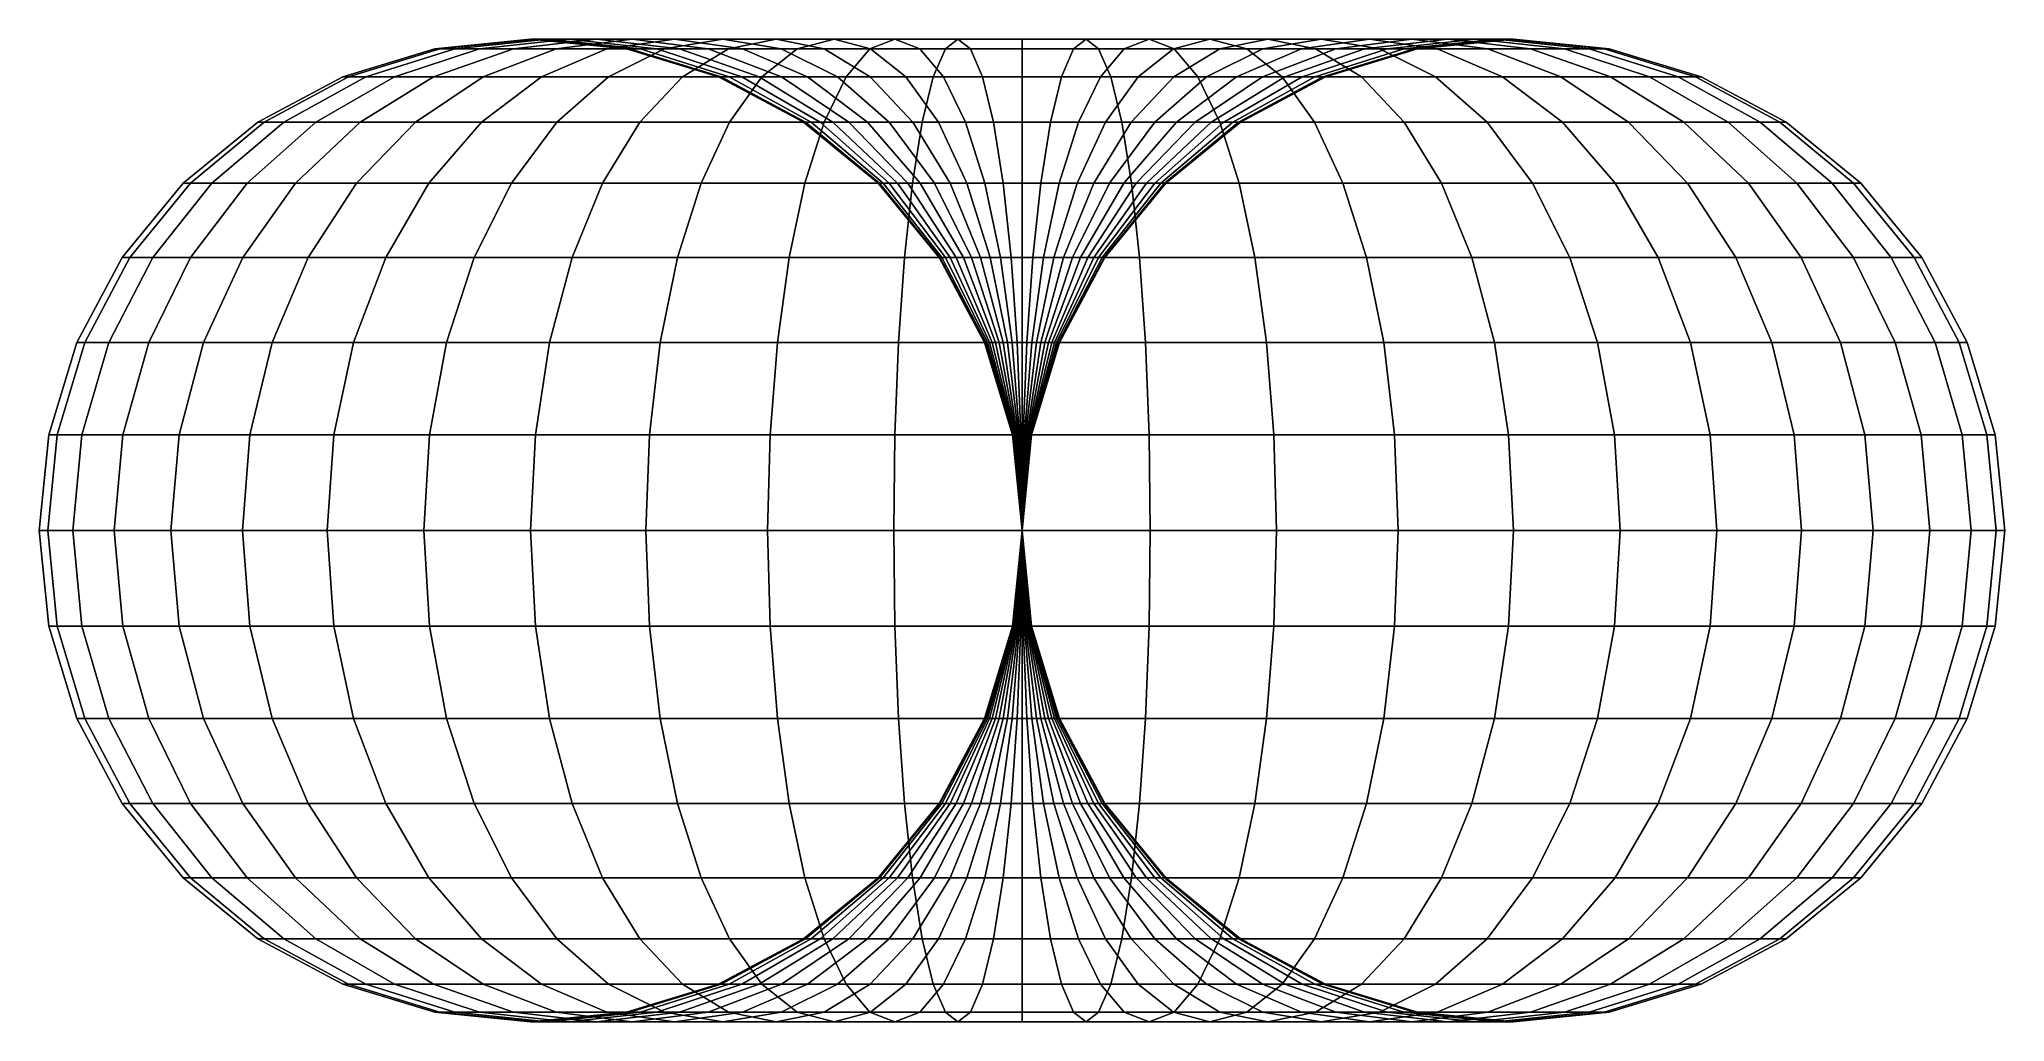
# Model space of a CAD drawing. Header units: millimetres. Extents: x 5.5 to 22.5, y -2 to 6.5.
import ezdxf

# ---------------------------------------------------------------- set-up
doc = ezdxf.new("R2010")
doc.units = ezdxf.units.MM
doc.header["$LTSCALE"] = 50
doc.layers.add('None', color=7, linetype='Continuous', lineweight=5)

msp = doc.modelspace()

# ---------------------------------------------------------------- linework, layer by layer
at = {"layer": 'None', "color": 7, "linetype": 'Continuous', "lineweight": 5, "transparency": 33554687}
for points in [[(9.75, 6.5), (9.787, 6.5, 0.555), (8.965, 6.418, 0.663), (8.921, 6.418)], [(9.787, 6.5, -0.555), (9.75, 6.5), (8.921, 6.418), (8.965, 6.418, -0.663)], [(9.787, 6.5, 0.555), (9.895, 6.5, 1.1), (9.094, 6.418, 1.315), (8.965, 6.418, 0.663)], [(9.895, 6.5, -1.1), (9.787, 6.5, -0.555), (8.965, 6.418, -0.663), (9.094, 6.418, -1.315)], [(9.895, 6.5, 1.1), (10.074, 6.5, 1.626), (9.308, 6.418, 1.944), (9.094, 6.418, 1.315)], [(10.074, 6.5, -1.626), (9.895, 6.5, -1.1), (9.094, 6.418, -1.315), (9.308, 6.418, -1.944)], [(10.074, 6.5, 1.626), (10.319, 6.5, 2.125), (9.601, 6.418, 2.54), (9.308, 6.418, 1.944)], [(10.319, 6.5, -2.125), (10.074, 6.5, -1.626), (9.308, 6.418, -1.944), (9.601, 6.418, -2.54)], [(10.319, 6.5, 2.125), (10.628, 6.5, 2.587), (9.971, 6.418, 3.092), (9.601, 6.418, 2.54)], [(10.628, 6.5, -2.587), (10.319, 6.5, -2.125), (9.601, 6.418, -2.54), (9.971, 6.418, -3.092)], [(10.579, 6.418), (10.609, 6.418, 0.446), (9.787, 6.5, 0.555), (9.75, 6.5)], [(10.609, 6.418, -0.446), (10.579, 6.418), (9.75, 6.5), (9.787, 6.5, -0.555)], [(10.609, 6.418, 0.446), (10.696, 6.418, 0.885), (9.895, 6.5, 1.1), (9.787, 6.5, 0.555)], [(10.696, 6.418, -0.885), (10.609, 6.418, -0.446), (9.787, 6.5, -0.555), (9.895, 6.5, -1.1)], [(10.696, 6.418, 0.885), (10.84, 6.418, 1.309), (10.074, 6.5, 1.626), (9.895, 6.5, 1.1)], [(10.84, 6.418, -1.309), (10.696, 6.418, -0.885), (9.895, 6.5, -1.1), (10.074, 6.5, -1.626)], [(10.628, 6.5, 2.587), (10.995, 6.5, 3.005), (10.409, 6.418, 3.591), (9.971, 6.418, 3.092)], [(10.995, 6.5, -3.005), (10.628, 6.5, -2.587), (9.971, 6.418, -3.092), (10.409, 6.418, -3.591)], [(10.84, 6.418, 1.309), (11.037, 6.418, 1.71), (10.319, 6.5, 2.125), (10.074, 6.5, 1.626)], [(11.037, 6.418, -1.71), (10.84, 6.418, -1.309), (10.074, 6.5, -1.626), (10.319, 6.5, -2.125)], [(11.037, 6.418, 1.71), (11.286, 6.418, 2.082), (10.628, 6.5, 2.587), (10.319, 6.5, 2.125)], [(11.286, 6.418, -2.082), (11.037, 6.418, -1.71), (10.319, 6.5, -2.125), (10.628, 6.5, -2.587)], [(10.995, 6.5, 3.005), (11.413, 6.5, 3.372), (10.908, 6.418, 4.029), (10.409, 6.418, 3.591)], [(11.413, 6.5, -3.372), (10.995, 6.5, -3.005), (10.409, 6.418, -3.591), (10.908, 6.418, -4.029)], [(11.286, 6.418, 2.082), (11.581, 6.418, 2.419), (10.995, 6.5, 3.005), (10.628, 6.5, 2.587)], [(11.581, 6.418, -2.419), (11.286, 6.418, -2.082), (10.628, 6.5, -2.587), (10.995, 6.5, -3.005)], [(11.413, 6.5, 3.372), (11.875, 6.5, 3.681), (11.46, 6.418, 4.399), (10.908, 6.418, 4.029)], [(11.875, 6.5, -3.681), (11.413, 6.5, -3.372), (10.908, 6.418, -4.029), (11.46, 6.418, -4.399)], [(11.581, 6.418, 2.419), (11.918, 6.418, 2.714), (11.413, 6.5, 3.372), (10.995, 6.5, 3.005)], [(11.918, 6.418, -2.714), (11.581, 6.418, -2.419), (10.995, 6.5, -3.005), (11.413, 6.5, -3.372)], [(11.918, 6.418, 2.714), (12.29, 6.418, 2.963), (11.875, 6.5, 3.681), (11.413, 6.5, 3.372)], [(12.29, 6.418, -2.963), (11.918, 6.418, -2.714), (11.413, 6.5, -3.372), (11.875, 6.5, -3.681)], [(11.875, 6.5, 3.681), (12.374, 6.5, 3.926), (12.056, 6.418, 4.692), (11.46, 6.418, 4.399)], [(12.374, 6.5, -3.926), (11.875, 6.5, -3.681), (11.46, 6.418, -4.399), (12.056, 6.418, -4.692)], [(12.29, 6.418, 2.963), (12.691, 6.418, 3.16), (12.374, 6.5, 3.926), (11.875, 6.5, 3.681)], [(12.691, 6.418, -3.16), (12.29, 6.418, -2.963), (11.875, 6.5, -3.681), (12.374, 6.5, -3.926)], [(12.374, 6.5, 3.926), (12.9, 6.5, 4.105), (12.685, 6.418, 4.906), (12.056, 6.418, 4.692)], [(12.9, 6.5, -4.105), (12.374, 6.5, -3.926), (12.056, 6.418, -4.692), (12.685, 6.418, -4.906)], [(12.691, 6.418, 3.16), (13.115, 6.418, 3.304), (12.9, 6.5, 4.105), (12.374, 6.5, 3.926)], [(13.115, 6.418, -3.304), (12.691, 6.418, -3.16), (12.374, 6.5, -3.926), (12.9, 6.5, -4.105)], [(12.9, 6.5, 4.105), (13.445, 6.5, 4.213), (13.337, 6.418, 5.035), (12.685, 6.418, 4.906)], [(13.445, 6.5, -4.213), (12.9, 6.5, -4.105), (12.685, 6.418, -4.906), (13.337, 6.418, -5.035)], [(13.115, 6.418, 3.304), (13.554, 6.418, 3.391), (13.445, 6.5, 4.213), (12.9, 6.5, 4.105)], [(13.554, 6.418, -3.391), (13.115, 6.418, -3.304), (12.9, 6.5, -4.105), (13.445, 6.5, -4.213)], [(13.445, 6.5, 4.213), (14, 6.5, 4.25), (14, 6.418, 5.079), (13.337, 6.418, 5.035)], [(14, 6.5, -4.25), (13.445, 6.5, -4.213), (13.337, 6.418, -5.035), (14, 6.418, -5.079)], [(13.554, 6.418, 3.391), (14, 6.418, 3.421), (14, 6.5, 4.25), (13.445, 6.5, 4.213)], [(14, 6.418, -3.421), (13.554, 6.418, -3.391), (13.445, 6.5, -4.213), (14, 6.5, -4.25)], [(14, 6.5, 4.25), (14, 6.418, 5.079), (14, 6.418, 5.079)], [(14.555, 6.5, -4.213), (14, 6.5, -4.25), (14, 6.418, -5.079), (14.663, 6.418, -5.035)], [(14, 6.5, 4.25), (14.555, 6.5, 4.213), (14.663, 6.418, 5.035), (14, 6.418, 5.079)], [(14, 6.418, 3.421), (14, 6.5, 4.25), (14, 6.5, 4.25)], [(14.446, 6.418, -3.391), (14, 6.418, -3.421), (14, 6.5, -4.25), (14.555, 6.5, -4.213)], [(14, 6.418, 3.421), (14.446, 6.418, 3.391), (14.555, 6.5, 4.213), (14, 6.5, 4.25)], [(14.885, 6.418, -3.304), (14.446, 6.418, -3.391), (14.555, 6.5, -4.213), (15.1, 6.5, -4.105)], [(14.446, 6.418, 3.391), (14.885, 6.418, 3.304), (15.1, 6.5, 4.105), (14.555, 6.5, 4.213)], [(15.1, 6.5, -4.105), (14.555, 6.5, -4.213), (14.663, 6.418, -5.035), (15.315, 6.418, -4.906)], [(14.555, 6.5, 4.213), (15.1, 6.5, 4.105), (15.315, 6.418, 4.906), (14.663, 6.418, 5.035)], [(15.309, 6.418, -3.16), (14.885, 6.418, -3.304), (15.1, 6.5, -4.105), (15.626, 6.5, -3.926)], [(14.885, 6.418, 3.304), (15.309, 6.418, 3.16), (15.626, 6.5, 3.926), (15.1, 6.5, 4.105)], [(15.626, 6.5, -3.926), (15.1, 6.5, -4.105), (15.315, 6.418, -4.906), (15.944, 6.418, -4.692)], [(15.1, 6.5, 4.105), (15.626, 6.5, 3.926), (15.944, 6.418, 4.692), (15.315, 6.418, 4.906)], [(15.71, 6.418, -2.963), (15.309, 6.418, -3.16), (15.626, 6.5, -3.926), (16.125, 6.5, -3.681)], [(15.309, 6.418, 3.16), (15.71, 6.418, 2.963), (16.125, 6.5, 3.681), (15.626, 6.5, 3.926)], [(16.125, 6.5, -3.681), (15.626, 6.5, -3.926), (15.944, 6.418, -4.692), (16.54, 6.418, -4.399)], [(15.626, 6.5, 3.926), (16.125, 6.5, 3.681), (16.54, 6.418, 4.399), (15.944, 6.418, 4.692)], [(16.082, 6.418, -2.714), (15.71, 6.418, -2.963), (16.125, 6.5, -3.681), (16.587, 6.5, -3.372)], [(15.71, 6.418, 2.963), (16.082, 6.418, 2.714), (16.587, 6.5, 3.372), (16.125, 6.5, 3.681)], [(16.419, 6.418, -2.419), (16.082, 6.418, -2.714), (16.587, 6.5, -3.372), (17.005, 6.5, -3.005)], [(16.082, 6.418, 2.714), (16.419, 6.418, 2.419), (17.005, 6.5, 3.005), (16.587, 6.5, 3.372)], [(16.587, 6.5, -3.372), (16.125, 6.5, -3.681), (16.54, 6.418, -4.399), (17.092, 6.418, -4.029)], [(16.125, 6.5, 3.681), (16.587, 6.5, 3.372), (17.092, 6.418, 4.029), (16.54, 6.418, 4.399)], [(16.714, 6.418, -2.082), (16.419, 6.418, -2.419), (17.005, 6.5, -3.005), (17.372, 6.5, -2.587)], [(16.419, 6.418, 2.419), (16.714, 6.418, 2.082), (17.372, 6.5, 2.587), (17.005, 6.5, 3.005)], [(17.005, 6.5, -3.005), (16.587, 6.5, -3.372), (17.092, 6.418, -4.029), (17.591, 6.418, -3.591)], [(16.587, 6.5, 3.372), (17.005, 6.5, 3.005), (17.591, 6.418, 3.591), (17.092, 6.418, 4.029)], [(16.963, 6.418, -1.71), (16.714, 6.418, -2.082), (17.372, 6.5, -2.587), (17.681, 6.5, -2.125)], [(16.714, 6.418, 2.082), (16.963, 6.418, 1.71), (17.681, 6.5, 2.125), (17.372, 6.5, 2.587)], [(17.16, 6.418, -1.309), (16.963, 6.418, -1.71), (17.681, 6.5, -2.125), (17.926, 6.5, -1.626)], [(16.963, 6.418, 1.71), (17.16, 6.418, 1.309), (17.926, 6.5, 1.626), (17.681, 6.5, 2.125)], [(17.372, 6.5, -2.587), (17.005, 6.5, -3.005), (17.591, 6.418, -3.591), (18.029, 6.418, -3.092)], [(17.005, 6.5, 3.005), (17.372, 6.5, 2.587), (18.029, 6.418, 3.092), (17.591, 6.418, 3.591)], [(17.304, 6.418, -0.885), (17.16, 6.418, -1.309), (17.926, 6.5, -1.626), (18.105, 6.5, -1.1)], [(17.16, 6.418, 1.309), (17.304, 6.418, 0.885), (18.105, 6.5, 1.1), (17.926, 6.5, 1.626)], [(17.391, 6.418, -0.446), (17.304, 6.418, -0.885), (18.105, 6.5, -1.1), (18.213, 6.5, -0.555)], [(17.304, 6.418, 0.885), (17.391, 6.418, 0.446), (18.213, 6.5, 0.555), (18.105, 6.5, 1.1)], [(17.681, 6.5, -2.125), (17.372, 6.5, -2.587), (18.029, 6.418, -3.092), (18.399, 6.418, -2.54)], [(17.372, 6.5, 2.587), (17.681, 6.5, 2.125), (18.399, 6.418, 2.54), (18.029, 6.418, 3.092)], [(17.421, 6.418), (17.391, 6.418, -0.446), (18.213, 6.5, -0.555), (18.25, 6.5)], [(17.391, 6.418, 0.446), (17.421, 6.418), (18.25, 6.5), (18.213, 6.5, 0.555)], [(17.926, 6.5, -1.626), (17.681, 6.5, -2.125), (18.399, 6.418, -2.54), (18.692, 6.418, -1.944)], [(17.681, 6.5, 2.125), (17.926, 6.5, 1.626), (18.692, 6.418, 1.944), (18.399, 6.418, 2.54)], [(18.105, 6.5, -1.1), (17.926, 6.5, -1.626), (18.692, 6.418, -1.944), (18.906, 6.418, -1.315)], [(17.926, 6.5, 1.626), (18.105, 6.5, 1.1), (18.906, 6.418, 1.315), (18.692, 6.418, 1.944)], [(18.213, 6.5, -0.555), (18.105, 6.5, -1.1), (18.906, 6.418, -1.315), (19.035, 6.418, -0.663)], [(18.105, 6.5, 1.1), (18.213, 6.5, 0.555), (19.035, 6.418, 0.663), (18.906, 6.418, 1.315)], [(18.25, 6.5), (18.213, 6.5, -0.555), (19.035, 6.418, -0.663), (19.079, 6.418)], [(18.213, 6.5, 0.555), (18.25, 6.5), (19.079, 6.418), (19.035, 6.418, 0.663)], [(8.921, 6.418), (8.965, 6.418, 0.663), (8.174, 6.176, 0.767), (8.124, 6.176)], [(8.965, 6.418, -0.663), (8.921, 6.418), (8.124, 6.176), (8.174, 6.176, -0.767)], [(8.965, 6.418, 0.663), (9.094, 6.418, 1.315), (8.324, 6.176, 1.521), (8.174, 6.176, 0.767)], [(9.094, 6.418, -1.315), (8.965, 6.418, -0.663), (8.174, 6.176, -0.767), (8.324, 6.176, -1.521)], [(9.094, 6.418, 1.315), (9.308, 6.418, 1.944), (8.571, 6.176, 2.249), (8.324, 6.176, 1.521)], [(9.308, 6.418, -1.944), (9.094, 6.418, -1.315), (8.324, 6.176, -1.521), (8.571, 6.176, -2.249)], [(9.308, 6.418, 1.944), (9.601, 6.418, 2.54), (8.911, 6.176, 2.938), (8.571, 6.176, 2.249)], [(9.601, 6.418, -2.54), (9.308, 6.418, -1.944), (8.571, 6.176, -2.249), (8.911, 6.176, -2.938)], [(9.601, 6.418, 2.54), (9.971, 6.418, 3.092), (9.338, 6.176, 3.577), (8.911, 6.176, 2.938)], [(9.971, 6.418, -3.092), (9.601, 6.418, -2.54), (8.911, 6.176, -2.938), (9.338, 6.176, -3.577)], [(9.971, 6.418, 3.092), (10.409, 6.418, 3.591), (9.845, 6.176, 4.155), (9.338, 6.176, 3.577)], [(10.409, 6.418, -3.591), (9.971, 6.418, -3.092), (9.338, 6.176, -3.577), (9.845, 6.176, -4.155)], [(10.409, 6.418, 3.591), (10.908, 6.418, 4.029), (10.423, 6.176, 4.662), (9.845, 6.176, 4.155)], [(10.908, 6.418, -4.029), (10.409, 6.418, -3.591), (9.845, 6.176, -4.155), (10.423, 6.176, -4.662)], [(10.908, 6.418, 4.029), (11.46, 6.418, 4.399), (11.062, 6.176, 5.089), (10.423, 6.176, 4.662)], [(11.46, 6.418, -4.399), (10.908, 6.418, -4.029), (10.423, 6.176, -4.662), (11.062, 6.176, -5.089)], [(11.376, 6.176), (11.399, 6.176, 0.342), (10.609, 6.418, 0.446), (10.579, 6.418)], [(11.399, 6.176, -0.342), (11.376, 6.176), (10.579, 6.418), (10.609, 6.418, -0.446)], [(11.399, 6.176, 0.342), (11.466, 6.176, 0.679), (10.696, 6.418, 0.885), (10.609, 6.418, 0.446)], [(11.466, 6.176, -0.679), (11.399, 6.176, -0.342), (10.609, 6.418, -0.446), (10.696, 6.418, -0.885)], [(11.466, 6.176, 0.679), (11.576, 6.176, 1.004), (10.84, 6.418, 1.309), (10.696, 6.418, 0.885)], [(11.576, 6.176, -1.004), (11.466, 6.176, -0.679), (10.696, 6.418, -0.885), (10.84, 6.418, -1.309)], [(11.576, 6.176, 1.004), (11.728, 6.176, 1.312), (11.037, 6.418, 1.71), (10.84, 6.418, 1.309)], [(11.728, 6.176, -1.312), (11.576, 6.176, -1.004), (10.84, 6.418, -1.309), (11.037, 6.418, -1.71)], [(11.728, 6.176, 1.312), (11.919, 6.176, 1.597), (11.286, 6.418, 2.082), (11.037, 6.418, 1.71)], [(11.919, 6.176, -1.597), (11.728, 6.176, -1.312), (11.037, 6.418, -1.71), (11.286, 6.418, -2.082)], [(11.46, 6.418, 4.399), (12.056, 6.418, 4.692), (11.751, 6.176, 5.429), (11.062, 6.176, 5.089)], [(12.056, 6.418, -4.692), (11.46, 6.418, -4.399), (11.062, 6.176, -5.089), (11.751, 6.176, -5.429)], [(11.919, 6.176, 1.597), (12.145, 6.176, 1.855), (11.581, 6.418, 2.419), (11.286, 6.418, 2.082)], [(12.145, 6.176, -1.855), (11.919, 6.176, -1.597), (11.286, 6.418, -2.082), (11.581, 6.418, -2.419)], [(12.145, 6.176, 1.855), (12.403, 6.176, 2.081), (11.918, 6.418, 2.714), (11.581, 6.418, 2.419)], [(12.403, 6.176, -2.081), (12.145, 6.176, -1.855), (11.581, 6.418, -2.419), (11.918, 6.418, -2.714)], [(12.056, 6.418, 4.692), (12.685, 6.418, 4.906), (12.479, 6.176, 5.676), (11.751, 6.176, 5.429)], [(12.685, 6.418, -4.906), (12.056, 6.418, -4.692), (11.751, 6.176, -5.429), (12.479, 6.176, -5.676)], [(12.403, 6.176, 2.081), (12.688, 6.176, 2.272), (12.29, 6.418, 2.963), (11.918, 6.418, 2.714)], [(12.688, 6.176, -2.272), (12.403, 6.176, -2.081), (11.918, 6.418, -2.714), (12.29, 6.418, -2.963)], [(12.688, 6.176, 2.272), (12.996, 6.176, 2.424), (12.691, 6.418, 3.16), (12.29, 6.418, 2.963)], [(12.996, 6.176, -2.424), (12.688, 6.176, -2.272), (12.29, 6.418, -2.963), (12.691, 6.418, -3.16)], [(12.685, 6.418, 4.906), (13.337, 6.418, 5.035), (13.233, 6.176, 5.826), (12.479, 6.176, 5.676)], [(13.337, 6.418, -5.035), (12.685, 6.418, -4.906), (12.479, 6.176, -5.676), (13.233, 6.176, -5.826)], [(12.996, 6.176, 2.424), (13.321, 6.176, 2.534), (13.115, 6.418, 3.304), (12.691, 6.418, 3.16)], [(13.321, 6.176, -2.534), (12.996, 6.176, -2.424), (12.691, 6.418, -3.16), (13.115, 6.418, -3.304)], [(13.321, 6.176, 2.534), (13.658, 6.176, 2.601), (13.554, 6.418, 3.391), (13.115, 6.418, 3.304)], [(13.658, 6.176, -2.601), (13.321, 6.176, -2.534), (13.115, 6.418, -3.304), (13.554, 6.418, -3.391)], [(13.337, 6.418, 5.035), (14, 6.418, 5.079), (14, 6.176, 5.876), (13.233, 6.176, 5.826)], [(14, 6.418, -5.079), (13.337, 6.418, -5.035), (13.233, 6.176, -5.826), (14, 6.176, -5.876)], [(13.658, 6.176, 2.601), (14, 6.176, 2.624), (14, 6.418, 3.421), (13.554, 6.418, 3.391)], [(14, 6.176, -2.624), (13.658, 6.176, -2.601), (13.554, 6.418, -3.391), (14, 6.418, -3.421)], [(14, 6.418, 5.079), (14, 6.176, 5.876), (14, 6.176, 5.876)], [(14.663, 6.418, -5.035), (14, 6.418, -5.079), (14, 6.176, -5.876), (14.767, 6.176, -5.826)], [(14, 6.418, 5.079), (14.663, 6.418, 5.035), (14.767, 6.176, 5.826), (14, 6.176, 5.876)], [(14, 6.176, 2.624), (14, 6.418, 3.421), (14, 6.418, 3.421)], [(14.342, 6.176, -2.601), (14, 6.176, -2.624), (14, 6.418, -3.421), (14.446, 6.418, -3.391)], [(14, 6.176, 2.624), (14.342, 6.176, 2.601), (14.446, 6.418, 3.391), (14, 6.418, 3.421)], [(14.679, 6.176, -2.534), (14.342, 6.176, -2.601), (14.446, 6.418, -3.391), (14.885, 6.418, -3.304)], [(14.342, 6.176, 2.601), (14.679, 6.176, 2.534), (14.885, 6.418, 3.304), (14.446, 6.418, 3.391)], [(15.315, 6.418, -4.906), (14.663, 6.418, -5.035), (14.767, 6.176, -5.826), (15.521, 6.176, -5.676)], [(14.663, 6.418, 5.035), (15.315, 6.418, 4.906), (15.521, 6.176, 5.676), (14.767, 6.176, 5.826)], [(15.004, 6.176, -2.424), (14.679, 6.176, -2.534), (14.885, 6.418, -3.304), (15.309, 6.418, -3.16)], [(14.679, 6.176, 2.534), (15.004, 6.176, 2.424), (15.309, 6.418, 3.16), (14.885, 6.418, 3.304)], [(15.312, 6.176, -2.272), (15.004, 6.176, -2.424), (15.309, 6.418, -3.16), (15.71, 6.418, -2.963)], [(15.004, 6.176, 2.424), (15.312, 6.176, 2.272), (15.71, 6.418, 2.963), (15.309, 6.418, 3.16)], [(15.597, 6.176, -2.081), (15.312, 6.176, -2.272), (15.71, 6.418, -2.963), (16.082, 6.418, -2.714)], [(15.312, 6.176, 2.272), (15.597, 6.176, 2.081), (16.082, 6.418, 2.714), (15.71, 6.418, 2.963)], [(15.944, 6.418, -4.692), (15.315, 6.418, -4.906), (15.521, 6.176, -5.676), (16.249, 6.176, -5.429)], [(15.315, 6.418, 4.906), (15.944, 6.418, 4.692), (16.249, 6.176, 5.429), (15.521, 6.176, 5.676)], [(15.855, 6.176, -1.855), (15.597, 6.176, -2.081), (16.082, 6.418, -2.714), (16.419, 6.418, -2.419)], [(15.597, 6.176, 2.081), (15.855, 6.176, 1.855), (16.419, 6.418, 2.419), (16.082, 6.418, 2.714)], [(16.081, 6.176, -1.597), (15.855, 6.176, -1.855), (16.419, 6.418, -2.419), (16.714, 6.418, -2.082)], [(15.855, 6.176, 1.855), (16.081, 6.176, 1.597), (16.714, 6.418, 2.082), (16.419, 6.418, 2.419)], [(16.54, 6.418, -4.399), (15.944, 6.418, -4.692), (16.249, 6.176, -5.429), (16.938, 6.176, -5.089)], [(15.944, 6.418, 4.692), (16.54, 6.418, 4.399), (16.938, 6.176, 5.089), (16.249, 6.176, 5.429)], [(16.272, 6.176, -1.312), (16.081, 6.176, -1.597), (16.714, 6.418, -2.082), (16.963, 6.418, -1.71)], [(16.081, 6.176, 1.597), (16.272, 6.176, 1.312), (16.963, 6.418, 1.71), (16.714, 6.418, 2.082)], [(16.424, 6.176, -1.004), (16.272, 6.176, -1.312), (16.963, 6.418, -1.71), (17.16, 6.418, -1.309)], [(16.272, 6.176, 1.312), (16.424, 6.176, 1.004), (17.16, 6.418, 1.309), (16.963, 6.418, 1.71)], [(16.534, 6.176, -0.679), (16.424, 6.176, -1.004), (17.16, 6.418, -1.309), (17.304, 6.418, -0.885)], [(16.424, 6.176, 1.004), (16.534, 6.176, 0.679), (17.304, 6.418, 0.885), (17.16, 6.418, 1.309)], [(16.601, 6.176, -0.342), (16.534, 6.176, -0.679), (17.304, 6.418, -0.885), (17.391, 6.418, -0.446)], [(16.534, 6.176, 0.679), (16.601, 6.176, 0.342), (17.391, 6.418, 0.446), (17.304, 6.418, 0.885)], [(17.092, 6.418, -4.029), (16.54, 6.418, -4.399), (16.938, 6.176, -5.089), (17.577, 6.176, -4.662)], [(16.54, 6.418, 4.399), (17.092, 6.418, 4.029), (17.577, 6.176, 4.662), (16.938, 6.176, 5.089)], [(16.624, 6.176), (16.601, 6.176, -0.342), (17.391, 6.418, -0.446), (17.421, 6.418)], [(16.601, 6.176, 0.342), (16.624, 6.176), (17.421, 6.418), (17.391, 6.418, 0.446)], [(17.591, 6.418, -3.591), (17.092, 6.418, -4.029), (17.577, 6.176, -4.662), (18.155, 6.176, -4.155)], [(17.092, 6.418, 4.029), (17.591, 6.418, 3.591), (18.155, 6.176, 4.155), (17.577, 6.176, 4.662)], [(18.029, 6.418, -3.092), (17.591, 6.418, -3.591), (18.155, 6.176, -4.155), (18.662, 6.176, -3.577)], [(17.591, 6.418, 3.591), (18.029, 6.418, 3.092), (18.662, 6.176, 3.577), (18.155, 6.176, 4.155)], [(18.399, 6.418, -2.54), (18.029, 6.418, -3.092), (18.662, 6.176, -3.577), (19.089, 6.176, -2.938)], [(18.029, 6.418, 3.092), (18.399, 6.418, 2.54), (19.089, 6.176, 2.938), (18.662, 6.176, 3.577)], [(18.692, 6.418, -1.944), (18.399, 6.418, -2.54), (19.089, 6.176, -2.938), (19.429, 6.176, -2.249)], [(18.399, 6.418, 2.54), (18.692, 6.418, 1.944), (19.429, 6.176, 2.249), (19.089, 6.176, 2.938)], [(18.906, 6.418, -1.315), (18.692, 6.418, -1.944), (19.429, 6.176, -2.249), (19.676, 6.176, -1.521)], [(18.692, 6.418, 1.944), (18.906, 6.418, 1.315), (19.676, 6.176, 1.521), (19.429, 6.176, 2.249)], [(19.035, 6.418, -0.663), (18.906, 6.418, -1.315), (19.676, 6.176, -1.521), (19.826, 6.176, -0.767)], [(18.906, 6.418, 1.315), (19.035, 6.418, 0.663), (19.826, 6.176, 0.767), (19.676, 6.176, 1.521)], [(19.079, 6.418), (19.035, 6.418, -0.663), (19.826, 6.176, -0.767), (19.876, 6.176)], [(19.035, 6.418, 0.663), (19.079, 6.418), (19.876, 6.176), (19.826, 6.176, 0.767)], [(8.124, 6.176), (8.174, 6.176, 0.767), (7.446, 5.784, 0.863), (7.389, 5.784)], [(8.174, 6.176, -0.767), (8.124, 6.176), (7.389, 5.784), (7.446, 5.784, -0.863)], [(8.174, 6.176, 0.767), (8.324, 6.176, 1.521), (7.614, 5.784, 1.711), (7.446, 5.784, 0.863)], [(8.324, 6.176, -1.521), (8.174, 6.176, -0.767), (7.446, 5.784, -0.863), (7.614, 5.784, -1.711)], [(8.324, 6.176, 1.521), (8.571, 6.176, 2.249), (7.892, 5.784, 2.53), (7.614, 5.784, 1.711)], [(8.571, 6.176, -2.249), (8.324, 6.176, -1.521), (7.614, 5.784, -1.711), (7.892, 5.784, -2.53)], [(8.571, 6.176, 2.249), (8.911, 6.176, 2.938), (8.275, 5.784, 3.306), (7.892, 5.784, 2.53)], [(8.911, 6.176, -2.938), (8.571, 6.176, -2.249), (7.892, 5.784, -2.53), (8.275, 5.784, -3.306)], [(8.911, 6.176, 2.938), (9.338, 6.176, 3.577), (8.755, 5.784, 4.024), (8.275, 5.784, 3.306)], [(9.338, 6.176, -3.577), (8.911, 6.176, -2.938), (8.275, 5.784, -3.306), (8.755, 5.784, -4.024)], [(9.338, 6.176, 3.577), (9.845, 6.176, 4.155), (9.325, 5.784, 4.675), (8.755, 5.784, 4.024)], [(9.845, 6.176, -4.155), (9.338, 6.176, -3.577), (8.755, 5.784, -4.024), (9.325, 5.784, -4.675)], [(9.845, 6.176, 4.155), (10.423, 6.176, 4.662), (9.976, 5.784, 5.245), (9.325, 5.784, 4.675)], [(10.423, 6.176, -4.662), (9.845, 6.176, -4.155), (9.325, 5.784, -4.675), (9.976, 5.784, -5.245)], [(10.423, 6.176, 4.662), (11.062, 6.176, 5.089), (10.694, 5.784, 5.725), (9.976, 5.784, 5.245)], [(11.062, 6.176, -5.089), (10.423, 6.176, -4.662), (9.976, 5.784, -5.245), (10.694, 5.784, -5.725)], [(11.062, 6.176, 5.089), (11.751, 6.176, 5.429), (11.47, 5.784, 6.108), (10.694, 5.784, 5.725)], [(11.751, 6.176, -5.429), (11.062, 6.176, -5.089), (10.694, 5.784, -5.725), (11.47, 5.784, -6.108)], [(12.111, 5.784), (12.127, 5.784, 0.247), (11.399, 6.176, 0.342), (11.376, 6.176)], [(12.127, 5.784, -0.247), (12.111, 5.784), (11.376, 6.176), (11.399, 6.176, -0.342)], [(12.127, 5.784, 0.247), (12.176, 5.784, 0.489), (11.466, 6.176, 0.679), (11.399, 6.176, 0.342)], [(12.176, 5.784, -0.489), (12.127, 5.784, -0.247), (11.399, 6.176, -0.342), (11.466, 6.176, -0.679)], [(12.176, 5.784, 0.489), (12.255, 5.784, 0.723), (11.576, 6.176, 1.004), (11.466, 6.176, 0.679)], [(12.255, 5.784, -0.723), (12.176, 5.784, -0.489), (11.466, 6.176, -0.679), (11.576, 6.176, -1.004)], [(11.751, 6.176, 5.429), (12.479, 6.176, 5.676), (12.289, 5.784, 6.386), (11.47, 5.784, 6.108)], [(12.479, 6.176, -5.676), (11.751, 6.176, -5.429), (11.47, 5.784, -6.108), (12.289, 5.784, -6.386)], [(12.255, 5.784, 0.723), (12.364, 5.784, 0.944), (11.728, 6.176, 1.312), (11.576, 6.176, 1.004)], [(12.364, 5.784, -0.944), (12.255, 5.784, -0.723), (11.576, 6.176, -1.004), (11.728, 6.176, -1.312)], [(12.364, 5.784, 0.944), (12.502, 5.784, 1.15), (11.919, 6.176, 1.597), (11.728, 6.176, 1.312)], [(12.502, 5.784, -1.15), (12.364, 5.784, -0.944), (11.728, 6.176, -1.312), (11.919, 6.176, -1.597)], [(12.502, 5.784, 1.15), (12.664, 5.784, 1.336), (12.145, 6.176, 1.855), (11.919, 6.176, 1.597)], [(12.664, 5.784, -1.336), (12.502, 5.784, -1.15), (11.919, 6.176, -1.597), (12.145, 6.176, -1.855)], [(12.664, 5.784, 1.336), (12.85, 5.784, 1.498), (12.403, 6.176, 2.081), (12.145, 6.176, 1.855)], [(12.85, 5.784, -1.498), (12.664, 5.784, -1.336), (12.145, 6.176, -1.855), (12.403, 6.176, -2.081)], [(12.479, 6.176, 5.676), (13.233, 6.176, 5.826), (13.137, 5.784, 6.554), (12.289, 5.784, 6.386)], [(13.233, 6.176, -5.826), (12.479, 6.176, -5.676), (12.289, 5.784, -6.386), (13.137, 5.784, -6.554)], [(12.85, 5.784, 1.498), (13.056, 5.784, 1.636), (12.688, 6.176, 2.272), (12.403, 6.176, 2.081)], [(13.056, 5.784, -1.636), (12.85, 5.784, -1.498), (12.403, 6.176, -2.081), (12.688, 6.176, -2.272)], [(13.056, 5.784, 1.636), (13.277, 5.784, 1.745), (12.996, 6.176, 2.424), (12.688, 6.176, 2.272)], [(13.277, 5.784, -1.745), (13.056, 5.784, -1.636), (12.688, 6.176, -2.272), (12.996, 6.176, -2.424)], [(13.277, 5.784, 1.745), (13.511, 5.784, 1.824), (13.321, 6.176, 2.534), (12.996, 6.176, 2.424)], [(13.511, 5.784, -1.824), (13.277, 5.784, -1.745), (12.996, 6.176, -2.424), (13.321, 6.176, -2.534)], [(13.233, 6.176, 5.826), (14, 6.176, 5.876), (14, 5.784, 6.611), (13.137, 5.784, 6.554)], [(14, 6.176, -5.876), (13.233, 6.176, -5.826), (13.137, 5.784, -6.554), (14, 5.784, -6.611)], [(13.511, 5.784, 1.824), (13.753, 5.784, 1.873), (13.658, 6.176, 2.601), (13.321, 6.176, 2.534)], [(13.753, 5.784, -1.873), (13.511, 5.784, -1.824), (13.321, 6.176, -2.534), (13.658, 6.176, -2.601)], [(13.753, 5.784, 1.873), (14, 5.784, 1.889), (14, 6.176, 2.624), (13.658, 6.176, 2.601)], [(14, 5.784, -1.889), (13.753, 5.784, -1.873), (13.658, 6.176, -2.601), (14, 6.176, -2.624)], [(14, 6.176, 5.876), (14, 5.784, 6.611), (14, 5.784, 6.611)], [(14.767, 6.176, -5.826), (14, 6.176, -5.876), (14, 5.784, -6.611), (14.863, 5.784, -6.554)], [(14, 6.176, 5.876), (14.767, 6.176, 5.826), (14.863, 5.784, 6.554), (14, 5.784, 6.611)], [(14, 5.784, 1.889), (14, 6.176, 2.624), (14, 6.176, 2.624)], [(14.247, 5.784, -1.873), (14, 5.784, -1.889), (14, 6.176, -2.624), (14.342, 6.176, -2.601)], [(14, 5.784, 1.889), (14.247, 5.784, 1.873), (14.342, 6.176, 2.601), (14, 6.176, 2.624)], [(14.489, 5.784, -1.824), (14.247, 5.784, -1.873), (14.342, 6.176, -2.601), (14.679, 6.176, -2.534)], [(14.247, 5.784, 1.873), (14.489, 5.784, 1.824), (14.679, 6.176, 2.534), (14.342, 6.176, 2.601)], [(14.723, 5.784, -1.745), (14.489, 5.784, -1.824), (14.679, 6.176, -2.534), (15.004, 6.176, -2.424)], [(14.489, 5.784, 1.824), (14.723, 5.784, 1.745), (15.004, 6.176, 2.424), (14.679, 6.176, 2.534)], [(14.944, 5.784, -1.636), (14.723, 5.784, -1.745), (15.004, 6.176, -2.424), (15.312, 6.176, -2.272)], [(14.723, 5.784, 1.745), (14.944, 5.784, 1.636), (15.312, 6.176, 2.272), (15.004, 6.176, 2.424)], [(15.521, 6.176, -5.676), (14.767, 6.176, -5.826), (14.863, 5.784, -6.554), (15.711, 5.784, -6.386)], [(14.767, 6.176, 5.826), (15.521, 6.176, 5.676), (15.711, 5.784, 6.386), (14.863, 5.784, 6.554)], [(15.15, 5.784, -1.498), (14.944, 5.784, -1.636), (15.312, 6.176, -2.272), (15.597, 6.176, -2.081)], [(14.944, 5.784, 1.636), (15.15, 5.784, 1.498), (15.597, 6.176, 2.081), (15.312, 6.176, 2.272)], [(15.336, 5.784, -1.336), (15.15, 5.784, -1.498), (15.597, 6.176, -2.081), (15.855, 6.176, -1.855)], [(15.15, 5.784, 1.498), (15.336, 5.784, 1.336), (15.855, 6.176, 1.855), (15.597, 6.176, 2.081)], [(15.498, 5.784, -1.15), (15.336, 5.784, -1.336), (15.855, 6.176, -1.855), (16.081, 6.176, -1.597)], [(15.336, 5.784, 1.336), (15.498, 5.784, 1.15), (16.081, 6.176, 1.597), (15.855, 6.176, 1.855)], [(15.636, 5.784, -0.944), (15.498, 5.784, -1.15), (16.081, 6.176, -1.597), (16.272, 6.176, -1.312)], [(15.498, 5.784, 1.15), (15.636, 5.784, 0.944), (16.272, 6.176, 1.312), (16.081, 6.176, 1.597)], [(16.249, 6.176, -5.429), (15.521, 6.176, -5.676), (15.711, 5.784, -6.386), (16.53, 5.784, -6.108)], [(15.521, 6.176, 5.676), (16.249, 6.176, 5.429), (16.53, 5.784, 6.108), (15.711, 5.784, 6.386)], [(15.745, 5.784, -0.723), (15.636, 5.784, -0.944), (16.272, 6.176, -1.312), (16.424, 6.176, -1.004)], [(15.636, 5.784, 0.944), (15.745, 5.784, 0.723), (16.424, 6.176, 1.004), (16.272, 6.176, 1.312)], [(15.824, 5.784, -0.489), (15.745, 5.784, -0.723), (16.424, 6.176, -1.004), (16.534, 6.176, -0.679)], [(15.745, 5.784, 0.723), (15.824, 5.784, 0.489), (16.534, 6.176, 0.679), (16.424, 6.176, 1.004)], [(15.873, 5.784, -0.247), (15.824, 5.784, -0.489), (16.534, 6.176, -0.679), (16.601, 6.176, -0.342)], [(15.824, 5.784, 0.489), (15.873, 5.784, 0.247), (16.601, 6.176, 0.342), (16.534, 6.176, 0.679)], [(15.889, 5.784), (15.873, 5.784, -0.247), (16.601, 6.176, -0.342), (16.624, 6.176)], [(15.873, 5.784, 0.247), (15.889, 5.784), (16.624, 6.176), (16.601, 6.176, 0.342)], [(16.938, 6.176, -5.089), (16.249, 6.176, -5.429), (16.53, 5.784, -6.108), (17.306, 5.784, -5.725)], [(16.249, 6.176, 5.429), (16.938, 6.176, 5.089), (17.306, 5.784, 5.725), (16.53, 5.784, 6.108)], [(17.577, 6.176, -4.662), (16.938, 6.176, -5.089), (17.306, 5.784, -5.725), (18.024, 5.784, -5.245)], [(16.938, 6.176, 5.089), (17.577, 6.176, 4.662), (18.024, 5.784, 5.245), (17.306, 5.784, 5.725)], [(18.155, 6.176, -4.155), (17.577, 6.176, -4.662), (18.024, 5.784, -5.245), (18.675, 5.784, -4.675)], [(17.577, 6.176, 4.662), (18.155, 6.176, 4.155), (18.675, 5.784, 4.675), (18.024, 5.784, 5.245)], [(18.662, 6.176, -3.577), (18.155, 6.176, -4.155), (18.675, 5.784, -4.675), (19.245, 5.784, -4.024)], [(18.155, 6.176, 4.155), (18.662, 6.176, 3.577), (19.245, 5.784, 4.024), (18.675, 5.784, 4.675)], [(19.089, 6.176, -2.938), (18.662, 6.176, -3.577), (19.245, 5.784, -4.024), (19.725, 5.784, -3.306)], [(18.662, 6.176, 3.577), (19.089, 6.176, 2.938), (19.725, 5.784, 3.306), (19.245, 5.784, 4.024)], [(19.429, 6.176, -2.249), (19.089, 6.176, -2.938), (19.725, 5.784, -3.306), (20.108, 5.784, -2.53)], [(19.089, 6.176, 2.938), (19.429, 6.176, 2.249), (20.108, 5.784, 2.53), (19.725, 5.784, 3.306)], [(19.676, 6.176, -1.521), (19.429, 6.176, -2.249), (20.108, 5.784, -2.53), (20.386, 5.784, -1.711)], [(19.429, 6.176, 2.249), (19.676, 6.176, 1.521), (20.386, 5.784, 1.711), (20.108, 5.784, 2.53)], [(19.826, 6.176, -0.767), (19.676, 6.176, -1.521), (20.386, 5.784, -1.711), (20.554, 5.784, -0.863)], [(19.676, 6.176, 1.521), (19.826, 6.176, 0.767), (20.554, 5.784, 0.863), (20.386, 5.784, 1.711)], [(19.876, 6.176), (19.826, 6.176, -0.767), (20.554, 5.784, -0.863), (20.611, 5.784)], [(19.826, 6.176, 0.767), (19.876, 6.176), (20.611, 5.784), (20.554, 5.784, 0.863)], [(7.389, 5.784), (7.446, 5.784, 0.863), (6.807, 5.255, 0.947), (6.745, 5.255)], [(7.446, 5.784, -0.863), (7.389, 5.784), (6.745, 5.255), (6.807, 5.255, -0.947)], [(7.446, 5.784, 0.863), (7.614, 5.784, 1.711), (6.992, 5.255, 1.878), (6.807, 5.255, 0.947)], [(7.614, 5.784, -1.711), (7.446, 5.784, -0.863), (6.807, 5.255, -0.947), (6.992, 5.255, -1.878)], [(7.614, 5.784, 1.711), (7.892, 5.784, 2.53), (7.297, 5.255, 2.776), (6.992, 5.255, 1.878)], [(7.892, 5.784, -2.53), (7.614, 5.784, -1.711), (6.992, 5.255, -1.878), (7.297, 5.255, -2.776)], [(7.892, 5.784, 2.53), (8.275, 5.784, 3.306), (7.717, 5.255, 3.628), (7.297, 5.255, 2.776)], [(8.275, 5.784, -3.306), (7.892, 5.784, -2.53), (7.297, 5.255, -2.776), (7.717, 5.255, -3.628)], [(8.275, 5.784, 3.306), (8.755, 5.784, 4.024), (8.244, 5.255, 4.417), (7.717, 5.255, 3.628)], [(8.755, 5.784, -4.024), (8.275, 5.784, -3.306), (7.717, 5.255, -3.628), (8.244, 5.255, -4.417)], [(8.755, 5.784, 4.024), (9.325, 5.784, 4.675), (8.87, 5.255, 5.13), (8.244, 5.255, 4.417)], [(9.325, 5.784, -4.675), (8.755, 5.784, -4.024), (8.244, 5.255, -4.417), (8.87, 5.255, -5.13)], [(9.325, 5.784, 4.675), (9.976, 5.784, 5.245), (9.583, 5.255, 5.756), (8.87, 5.255, 5.13)], [(9.976, 5.784, -5.245), (9.325, 5.784, -4.675), (8.87, 5.255, -5.13), (9.583, 5.255, -5.756)], [(9.976, 5.784, 5.245), (10.694, 5.784, 5.725), (10.372, 5.255, 6.283), (9.583, 5.255, 5.756)], [(10.694, 5.784, -5.725), (9.976, 5.784, -5.245), (9.583, 5.255, -5.756), (10.372, 5.255, -6.283)], [(10.694, 5.784, 5.725), (11.47, 5.784, 6.108), (11.224, 5.255, 6.703), (10.372, 5.255, 6.283)], [(11.47, 5.784, -6.108), (10.694, 5.784, -5.725), (10.372, 5.255, -6.283), (11.224, 5.255, -6.703)], [(11.47, 5.784, 6.108), (12.289, 5.784, 6.386), (12.122, 5.255, 7.008), (11.224, 5.255, 6.703)], [(12.289, 5.784, -6.386), (11.47, 5.784, -6.108), (11.224, 5.255, -6.703), (12.122, 5.255, -7.008)], [(12.755, 5.255), (12.766, 5.255, 0.162), (12.127, 5.784, 0.247), (12.111, 5.784)], [(12.766, 5.255, -0.162), (12.755, 5.255), (12.111, 5.784), (12.127, 5.784, -0.247)], [(12.289, 5.784, 6.386), (13.137, 5.784, 6.554), (13.053, 5.255, 7.193), (12.122, 5.255, 7.008)], [(13.137, 5.784, -6.554), (12.289, 5.784, -6.386), (12.122, 5.255, -7.008), (13.053, 5.255, -7.193)], [(12.766, 5.255, 0.162), (12.798, 5.255, 0.322), (12.176, 5.784, 0.489), (12.127, 5.784, 0.247)], [(12.798, 5.255, -0.322), (12.766, 5.255, -0.162), (12.127, 5.784, -0.247), (12.176, 5.784, -0.489)], [(12.798, 5.255, 0.322), (12.85, 5.255, 0.476), (12.255, 5.784, 0.723), (12.176, 5.784, 0.489)], [(12.85, 5.255, -0.476), (12.798, 5.255, -0.322), (12.176, 5.784, -0.489), (12.255, 5.784, -0.723)], [(12.85, 5.255, 0.476), (12.922, 5.255, 0.622), (12.364, 5.784, 0.944), (12.255, 5.784, 0.723)], [(12.922, 5.255, -0.622), (12.85, 5.255, -0.476), (12.255, 5.784, -0.723), (12.364, 5.784, -0.944)], [(12.922, 5.255, 0.622), (13.012, 5.255, 0.758), (12.502, 5.784, 1.15), (12.364, 5.784, 0.944)], [(13.012, 5.255, -0.758), (12.922, 5.255, -0.622), (12.364, 5.784, -0.944), (12.502, 5.784, -1.15)], [(13.012, 5.255, 0.758), (13.12, 5.255, 0.88), (12.664, 5.784, 1.336), (12.502, 5.784, 1.15)], [(13.12, 5.255, -0.88), (13.012, 5.255, -0.758), (12.502, 5.784, -1.15), (12.664, 5.784, -1.336)], [(13.12, 5.255, 0.88), (13.242, 5.255, 0.988), (12.85, 5.784, 1.498), (12.664, 5.784, 1.336)], [(13.242, 5.255, -0.988), (13.12, 5.255, -0.88), (12.664, 5.784, -1.336), (12.85, 5.784, -1.498)], [(13.242, 5.255, 0.988), (13.378, 5.255, 1.078), (13.056, 5.784, 1.636), (12.85, 5.784, 1.498)], [(13.378, 5.255, -1.078), (13.242, 5.255, -0.988), (12.85, 5.784, -1.498), (13.056, 5.784, -1.636)], [(13.137, 5.784, 6.554), (14, 5.784, 6.611), (14, 5.255, 7.255), (13.053, 5.255, 7.193)], [(14, 5.784, -6.611), (13.137, 5.784, -6.554), (13.053, 5.255, -7.193), (14, 5.255, -7.255)], [(13.378, 5.255, 1.078), (13.524, 5.255, 1.15), (13.277, 5.784, 1.745), (13.056, 5.784, 1.636)], [(13.524, 5.255, -1.15), (13.378, 5.255, -1.078), (13.056, 5.784, -1.636), (13.277, 5.784, -1.745)], [(13.524, 5.255, 1.15), (13.678, 5.255, 1.202), (13.511, 5.784, 1.824), (13.277, 5.784, 1.745)], [(13.678, 5.255, -1.202), (13.524, 5.255, -1.15), (13.277, 5.784, -1.745), (13.511, 5.784, -1.824)], [(13.678, 5.255, 1.202), (13.838, 5.255, 1.234), (13.753, 5.784, 1.873), (13.511, 5.784, 1.824)], [(13.838, 5.255, -1.234), (13.678, 5.255, -1.202), (13.511, 5.784, -1.824), (13.753, 5.784, -1.873)], [(13.838, 5.255, 1.234), (14, 5.255, 1.245), (14, 5.784, 1.889), (13.753, 5.784, 1.873)], [(14, 5.255, -1.245), (13.838, 5.255, -1.234), (13.753, 5.784, -1.873), (14, 5.784, -1.889)], [(14, 5.784, 6.611), (14, 5.255, 7.255), (14, 5.255, 7.255)], [(14.863, 5.784, -6.554), (14, 5.784, -6.611), (14, 5.255, -7.255), (14.947, 5.255, -7.193)], [(14, 5.784, 6.611), (14.863, 5.784, 6.554), (14.947, 5.255, 7.193), (14, 5.255, 7.255)], [(14, 5.255, 1.245), (14, 5.784, 1.889), (14, 5.784, 1.889)], [(14.162, 5.255, -1.234), (14, 5.255, -1.245), (14, 5.784, -1.889), (14.247, 5.784, -1.873)], [(14, 5.255, 1.245), (14.162, 5.255, 1.234), (14.247, 5.784, 1.873), (14, 5.784, 1.889)], [(14.322, 5.255, -1.202), (14.162, 5.255, -1.234), (14.247, 5.784, -1.873), (14.489, 5.784, -1.824)], [(14.162, 5.255, 1.234), (14.322, 5.255, 1.202), (14.489, 5.784, 1.824), (14.247, 5.784, 1.873)], [(14.476, 5.255, -1.15), (14.322, 5.255, -1.202), (14.489, 5.784, -1.824), (14.723, 5.784, -1.745)], [(14.322, 5.255, 1.202), (14.476, 5.255, 1.15), (14.723, 5.784, 1.745), (14.489, 5.784, 1.824)], [(14.622, 5.255, -1.078), (14.476, 5.255, -1.15), (14.723, 5.784, -1.745), (14.944, 5.784, -1.636)], [(14.476, 5.255, 1.15), (14.622, 5.255, 1.078), (14.944, 5.784, 1.636), (14.723, 5.784, 1.745)], [(14.758, 5.255, -0.988), (14.622, 5.255, -1.078), (14.944, 5.784, -1.636), (15.15, 5.784, -1.498)], [(14.622, 5.255, 1.078), (14.758, 5.255, 0.988), (15.15, 5.784, 1.498), (14.944, 5.784, 1.636)], [(14.88, 5.255, -0.88), (14.758, 5.255, -0.988), (15.15, 5.784, -1.498), (15.336, 5.784, -1.336)], [(14.758, 5.255, 0.988), (14.88, 5.255, 0.88), (15.336, 5.784, 1.336), (15.15, 5.784, 1.498)], [(15.711, 5.784, -6.386), (14.863, 5.784, -6.554), (14.947, 5.255, -7.193), (15.878, 5.255, -7.008)], [(14.863, 5.784, 6.554), (15.711, 5.784, 6.386), (15.878, 5.255, 7.008), (14.947, 5.255, 7.193)], [(14.988, 5.255, -0.758), (14.88, 5.255, -0.88), (15.336, 5.784, -1.336), (15.498, 5.784, -1.15)], [(14.88, 5.255, 0.88), (14.988, 5.255, 0.758), (15.498, 5.784, 1.15), (15.336, 5.784, 1.336)], [(15.078, 5.255, -0.622), (14.988, 5.255, -0.758), (15.498, 5.784, -1.15), (15.636, 5.784, -0.944)], [(14.988, 5.255, 0.758), (15.078, 5.255, 0.622), (15.636, 5.784, 0.944), (15.498, 5.784, 1.15)], [(15.15, 5.255, -0.476), (15.078, 5.255, -0.622), (15.636, 5.784, -0.944), (15.745, 5.784, -0.723)], [(15.078, 5.255, 0.622), (15.15, 5.255, 0.476), (15.745, 5.784, 0.723), (15.636, 5.784, 0.944)], [(15.202, 5.255, -0.322), (15.15, 5.255, -0.476), (15.745, 5.784, -0.723), (15.824, 5.784, -0.489)], [(15.15, 5.255, 0.476), (15.202, 5.255, 0.322), (15.824, 5.784, 0.489), (15.745, 5.784, 0.723)], [(15.234, 5.255, -0.162), (15.202, 5.255, -0.322), (15.824, 5.784, -0.489), (15.873, 5.784, -0.247)], [(15.202, 5.255, 0.322), (15.234, 5.255, 0.162), (15.873, 5.784, 0.247), (15.824, 5.784, 0.489)], [(15.245, 5.255), (15.234, 5.255, -0.162), (15.873, 5.784, -0.247), (15.889, 5.784)], [(15.234, 5.255, 0.162), (15.245, 5.255), (15.889, 5.784), (15.873, 5.784, 0.247)], [(16.53, 5.784, -6.108), (15.711, 5.784, -6.386), (15.878, 5.255, -7.008), (16.776, 5.255, -6.703)], [(15.711, 5.784, 6.386), (16.53, 5.784, 6.108), (16.776, 5.255, 6.703), (15.878, 5.255, 7.008)], [(17.306, 5.784, -5.725), (16.53, 5.784, -6.108), (16.776, 5.255, -6.703), (17.628, 5.255, -6.283)], [(16.53, 5.784, 6.108), (17.306, 5.784, 5.725), (17.628, 5.255, 6.283), (16.776, 5.255, 6.703)], [(18.024, 5.784, -5.245), (17.306, 5.784, -5.725), (17.628, 5.255, -6.283), (18.417, 5.255, -5.756)], [(17.306, 5.784, 5.725), (18.024, 5.784, 5.245), (18.417, 5.255, 5.756), (17.628, 5.255, 6.283)], [(18.675, 5.784, -4.675), (18.024, 5.784, -5.245), (18.417, 5.255, -5.756), (19.13, 5.255, -5.13)], [(18.024, 5.784, 5.245), (18.675, 5.784, 4.675), (19.13, 5.255, 5.13), (18.417, 5.255, 5.756)], [(19.245, 5.784, -4.024), (18.675, 5.784, -4.675), (19.13, 5.255, -5.13), (19.756, 5.255, -4.417)], [(18.675, 5.784, 4.675), (19.245, 5.784, 4.024), (19.756, 5.255, 4.417), (19.13, 5.255, 5.13)], [(19.725, 5.784, -3.306), (19.245, 5.784, -4.024), (19.756, 5.255, -4.417), (20.283, 5.255, -3.628)], [(19.245, 5.784, 4.024), (19.725, 5.784, 3.306), (20.283, 5.255, 3.628), (19.756, 5.255, 4.417)], [(20.108, 5.784, -2.53), (19.725, 5.784, -3.306), (20.283, 5.255, -3.628), (20.703, 5.255, -2.776)], [(19.725, 5.784, 3.306), (20.108, 5.784, 2.53), (20.703, 5.255, 2.776), (20.283, 5.255, 3.628)], [(20.386, 5.784, -1.711), (20.108, 5.784, -2.53), (20.703, 5.255, -2.776), (21.008, 5.255, -1.878)], [(20.108, 5.784, 2.53), (20.386, 5.784, 1.711), (21.008, 5.255, 1.878), (20.703, 5.255, 2.776)], [(20.554, 5.784, -0.863), (20.386, 5.784, -1.711), (21.008, 5.255, -1.878), (21.193, 5.255, -0.947)], [(20.386, 5.784, 1.711), (20.554, 5.784, 0.863), (21.193, 5.255, 0.947), (21.008, 5.255, 1.878)], [(20.611, 5.784), (20.554, 5.784, -0.863), (21.193, 5.255, -0.947), (21.255, 5.255)], [(20.554, 5.784, 0.863), (20.611, 5.784), (21.255, 5.255), (21.193, 5.255, 0.947)], [(6.745, 5.255), (6.807, 5.255, 0.947), (6.283, 4.611, 1.016), (6.216, 4.611)], [(6.807, 5.255, -0.947), (6.745, 5.255), (6.216, 4.611), (6.283, 4.611, -1.016)], [(6.807, 5.255, 0.947), (6.992, 5.255, 1.878), (6.481, 4.611, 2.015), (6.283, 4.611, 1.016)], [(6.992, 5.255, -1.878), (6.807, 5.255, -0.947), (6.283, 4.611, -1.016), (6.481, 4.611, -2.015)], [(6.992, 5.255, 1.878), (7.297, 5.255, 2.776), (6.809, 4.611, 2.979), (6.481, 4.611, 2.015)], [(7.297, 5.255, -2.776), (6.992, 5.255, -1.878), (6.481, 4.611, -2.015), (6.809, 4.611, -2.979)], [(7.297, 5.255, 2.776), (7.717, 5.255, 3.628), (7.259, 4.611, 3.892), (6.809, 4.611, 2.979)], [(7.717, 5.255, -3.628), (7.297, 5.255, -2.776), (6.809, 4.611, -2.979), (7.259, 4.611, -3.892)], [(7.717, 5.255, 3.628), (8.244, 5.255, 4.417), (7.825, 4.611, 4.738), (7.259, 4.611, 3.892)], [(8.244, 5.255, -4.417), (7.717, 5.255, -3.628), (7.259, 4.611, -3.892), (7.825, 4.611, -4.738)], [(8.244, 5.255, 4.417), (8.87, 5.255, 5.13), (8.496, 4.611, 5.504), (7.825, 4.611, 4.738)], [(8.87, 5.255, -5.13), (8.244, 5.255, -4.417), (7.825, 4.611, -4.738), (8.496, 4.611, -5.504)], [(8.87, 5.255, 5.13), (9.583, 5.255, 5.756), (9.262, 4.611, 6.175), (8.496, 4.611, 5.504)], [(9.583, 5.255, -5.756), (8.87, 5.255, -5.13), (8.496, 4.611, -5.504), (9.262, 4.611, -6.175)], [(9.583, 5.255, 5.756), (10.372, 5.255, 6.283), (10.108, 4.611, 6.741), (9.262, 4.611, 6.175)], [(10.372, 5.255, -6.283), (9.583, 5.255, -5.756), (9.262, 4.611, -6.175), (10.108, 4.611, -6.741)], [(10.372, 5.255, 6.283), (11.224, 5.255, 6.703), (11.021, 4.611, 7.191), (10.108, 4.611, 6.741)], [(11.224, 5.255, -6.703), (10.372, 5.255, -6.283), (10.108, 4.611, -6.741), (11.021, 4.611, -7.191)], [(11.224, 5.255, 6.703), (12.122, 5.255, 7.008), (11.985, 4.611, 7.519), (11.021, 4.611, 7.191)], [(12.122, 5.255, -7.008), (11.224, 5.255, -6.703), (11.021, 4.611, -7.191), (11.985, 4.611, -7.519)], [(12.122, 5.255, 7.008), (13.053, 5.255, 7.193), (12.984, 4.611, 7.717), (11.985, 4.611, 7.519)], [(13.053, 5.255, -7.193), (12.122, 5.255, -7.008), (11.985, 4.611, -7.519), (12.984, 4.611, -7.717)], [(13.284, 4.611), (13.29, 4.611, 0.093), (12.766, 5.255, 0.162), (12.755, 5.255)], [(13.29, 4.611, -0.093), (13.284, 4.611), (12.755, 5.255), (12.766, 5.255, -0.162)], [(13.29, 4.611, 0.093), (13.308, 4.611, 0.185), (12.798, 5.255, 0.322), (12.766, 5.255, 0.162)], [(13.308, 4.611, -0.185), (13.29, 4.611, -0.093), (12.766, 5.255, -0.162), (12.798, 5.255, -0.322)], [(13.308, 4.611, 0.185), (13.338, 4.611, 0.274), (12.85, 5.255, 0.476), (12.798, 5.255, 0.322)], [(13.338, 4.611, -0.274), (13.308, 4.611, -0.185), (12.798, 5.255, -0.322), (12.85, 5.255, -0.476)], [(13.338, 4.611, 0.274), (13.38, 4.611, 0.358), (12.922, 5.255, 0.622), (12.85, 5.255, 0.476)], [(13.38, 4.611, -0.358), (13.338, 4.611, -0.274), (12.85, 5.255, -0.476), (12.922, 5.255, -0.622)], [(13.38, 4.611, 0.358), (13.432, 4.611, 0.436), (13.012, 5.255, 0.758), (12.922, 5.255, 0.622)], [(13.432, 4.611, -0.436), (13.38, 4.611, -0.358), (12.922, 5.255, -0.622), (13.012, 5.255, -0.758)], [(13.053, 5.255, 7.193), (14, 5.255, 7.255), (14, 4.611, 7.784), (12.984, 4.611, 7.717)], [(14, 5.255, -7.255), (13.053, 5.255, -7.193), (12.984, 4.611, -7.717), (14, 4.611, -7.784)], [(13.432, 4.611, 0.436), (13.494, 4.611, 0.506), (13.12, 5.255, 0.88), (13.012, 5.255, 0.758)], [(13.494, 4.611, -0.506), (13.432, 4.611, -0.436), (13.012, 5.255, -0.758), (13.12, 5.255, -0.88)], [(13.494, 4.611, 0.506), (13.564, 4.611, 0.568), (13.242, 5.255, 0.988), (13.12, 5.255, 0.88)], [(13.564, 4.611, -0.568), (13.494, 4.611, -0.506), (13.12, 5.255, -0.88), (13.242, 5.255, -0.988)], [(13.564, 4.611, 0.568), (13.642, 4.611, 0.62), (13.378, 5.255, 1.078), (13.242, 5.255, 0.988)], [(13.642, 4.611, -0.62), (13.564, 4.611, -0.568), (13.242, 5.255, -0.988), (13.378, 5.255, -1.078)], [(13.642, 4.611, 0.62), (13.726, 4.611, 0.662), (13.524, 5.255, 1.15), (13.378, 5.255, 1.078)], [(13.726, 4.611, -0.662), (13.642, 4.611, -0.62), (13.378, 5.255, -1.078), (13.524, 5.255, -1.15)], [(13.726, 4.611, 0.662), (13.815, 4.611, 0.692), (13.678, 5.255, 1.202), (13.524, 5.255, 1.15)], [(13.815, 4.611, -0.692), (13.726, 4.611, -0.662), (13.524, 5.255, -1.15), (13.678, 5.255, -1.202)], [(13.815, 4.611, 0.692), (13.907, 4.611, 0.71), (13.838, 5.255, 1.234), (13.678, 5.255, 1.202)], [(13.907, 4.611, -0.71), (13.815, 4.611, -0.692), (13.678, 5.255, -1.202), (13.838, 5.255, -1.234)], [(13.907, 4.611, 0.71), (14, 4.611, 0.716), (14, 5.255, 1.245), (13.838, 5.255, 1.234)], [(14, 4.611, -0.716), (13.907, 4.611, -0.71), (13.838, 5.255, -1.234), (14, 5.255, -1.245)], [(14, 5.255, 7.255), (14, 4.611, 7.784), (14, 4.611, 7.784)], [(14.947, 5.255, -7.193), (14, 5.255, -7.255), (14, 4.611, -7.784), (15.016, 4.611, -7.717)], [(14, 5.255, 7.255), (14.947, 5.255, 7.193), (15.016, 4.611, 7.717), (14, 4.611, 7.784)], [(14, 4.611, 0.716), (14, 5.255, 1.245), (14, 5.255, 1.245)], [(14.093, 4.611, -0.71), (14, 4.611, -0.716), (14, 5.255, -1.245), (14.162, 5.255, -1.234)], [(14, 4.611, 0.716), (14.093, 4.611, 0.71), (14.162, 5.255, 1.234), (14, 5.255, 1.245)], [(14.185, 4.611, -0.692), (14.093, 4.611, -0.71), (14.162, 5.255, -1.234), (14.322, 5.255, -1.202)], [(14.093, 4.611, 0.71), (14.185, 4.611, 0.692), (14.322, 5.255, 1.202), (14.162, 5.255, 1.234)], [(14.274, 4.611, -0.662), (14.185, 4.611, -0.692), (14.322, 5.255, -1.202), (14.476, 5.255, -1.15)], [(14.185, 4.611, 0.692), (14.274, 4.611, 0.662), (14.476, 5.255, 1.15), (14.322, 5.255, 1.202)], [(14.358, 4.611, -0.62), (14.274, 4.611, -0.662), (14.476, 5.255, -1.15), (14.622, 5.255, -1.078)], [(14.274, 4.611, 0.662), (14.358, 4.611, 0.62), (14.622, 5.255, 1.078), (14.476, 5.255, 1.15)], [(14.436, 4.611, -0.568), (14.358, 4.611, -0.62), (14.622, 5.255, -1.078), (14.758, 5.255, -0.988)], [(14.358, 4.611, 0.62), (14.436, 4.611, 0.568), (14.758, 5.255, 0.988), (14.622, 5.255, 1.078)], [(14.506, 4.611, -0.506), (14.436, 4.611, -0.568), (14.758, 5.255, -0.988), (14.88, 5.255, -0.88)], [(14.436, 4.611, 0.568), (14.506, 4.611, 0.506), (14.88, 5.255, 0.88), (14.758, 5.255, 0.988)], [(14.568, 4.611, -0.436), (14.506, 4.611, -0.506), (14.88, 5.255, -0.88), (14.988, 5.255, -0.758)], [(14.506, 4.611, 0.506), (14.568, 4.611, 0.436), (14.988, 5.255, 0.758), (14.88, 5.255, 0.88)], [(14.62, 4.611, -0.358), (14.568, 4.611, -0.436), (14.988, 5.255, -0.758), (15.078, 5.255, -0.622)], [(14.568, 4.611, 0.436), (14.62, 4.611, 0.358), (15.078, 5.255, 0.622), (14.988, 5.255, 0.758)], [(14.662, 4.611, -0.274), (14.62, 4.611, -0.358), (15.078, 5.255, -0.622), (15.15, 5.255, -0.476)], [(14.62, 4.611, 0.358), (14.662, 4.611, 0.274), (15.15, 5.255, 0.476), (15.078, 5.255, 0.622)], [(14.692, 4.611, -0.185), (14.662, 4.611, -0.274), (15.15, 5.255, -0.476), (15.202, 5.255, -0.322)], [(14.662, 4.611, 0.274), (14.692, 4.611, 0.185), (15.202, 5.255, 0.322), (15.15, 5.255, 0.476)], [(14.71, 4.611, -0.093), (14.692, 4.611, -0.185), (15.202, 5.255, -0.322), (15.234, 5.255, -0.162)], [(14.692, 4.611, 0.185), (14.71, 4.611, 0.093), (15.234, 5.255, 0.162), (15.202, 5.255, 0.322)], [(14.716, 4.611), (14.71, 4.611, -0.093), (15.234, 5.255, -0.162), (15.245, 5.255)], [(14.71, 4.611, 0.093), (14.716, 4.611), (15.245, 5.255), (15.234, 5.255, 0.162)], [(15.878, 5.255, -7.008), (14.947, 5.255, -7.193), (15.016, 4.611, -7.717), (16.015, 4.611, -7.519)], [(14.947, 5.255, 7.193), (15.878, 5.255, 7.008), (16.015, 4.611, 7.519), (15.016, 4.611, 7.717)], [(16.776, 5.255, -6.703), (15.878, 5.255, -7.008), (16.015, 4.611, -7.519), (16.979, 4.611, -7.191)], [(15.878, 5.255, 7.008), (16.776, 5.255, 6.703), (16.979, 4.611, 7.191), (16.015, 4.611, 7.519)], [(17.628, 5.255, -6.283), (16.776, 5.255, -6.703), (16.979, 4.611, -7.191), (17.892, 4.611, -6.741)], [(16.776, 5.255, 6.703), (17.628, 5.255, 6.283), (17.892, 4.611, 6.741), (16.979, 4.611, 7.191)], [(18.417, 5.255, -5.756), (17.628, 5.255, -6.283), (17.892, 4.611, -6.741), (18.738, 4.611, -6.175)], [(17.628, 5.255, 6.283), (18.417, 5.255, 5.756), (18.738, 4.611, 6.175), (17.892, 4.611, 6.741)], [(19.13, 5.255, -5.13), (18.417, 5.255, -5.756), (18.738, 4.611, -6.175), (19.504, 4.611, -5.504)], [(18.417, 5.255, 5.756), (19.13, 5.255, 5.13), (19.504, 4.611, 5.504), (18.738, 4.611, 6.175)], [(19.756, 5.255, -4.417), (19.13, 5.255, -5.13), (19.504, 4.611, -5.504), (20.175, 4.611, -4.738)], [(19.13, 5.255, 5.13), (19.756, 5.255, 4.417), (20.175, 4.611, 4.738), (19.504, 4.611, 5.504)], [(20.283, 5.255, -3.628), (19.756, 5.255, -4.417), (20.175, 4.611, -4.738), (20.741, 4.611, -3.892)], [(19.756, 5.255, 4.417), (20.283, 5.255, 3.628), (20.741, 4.611, 3.892), (20.175, 4.611, 4.738)], [(20.703, 5.255, -2.776), (20.283, 5.255, -3.628), (20.741, 4.611, -3.892), (21.191, 4.611, -2.979)], [(20.283, 5.255, 3.628), (20.703, 5.255, 2.776), (21.191, 4.611, 2.979), (20.741, 4.611, 3.892)], [(21.008, 5.255, -1.878), (20.703, 5.255, -2.776), (21.191, 4.611, -2.979), (21.519, 4.611, -2.015)], [(20.703, 5.255, 2.776), (21.008, 5.255, 1.878), (21.519, 4.611, 2.015), (21.191, 4.611, 2.979)], [(21.193, 5.255, -0.947), (21.008, 5.255, -1.878), (21.519, 4.611, -2.015), (21.717, 4.611, -1.016)], [(21.008, 5.255, 1.878), (21.193, 5.255, 0.947), (21.717, 4.611, 1.016), (21.519, 4.611, 2.015)], [(21.255, 5.255), (21.193, 5.255, -0.947), (21.717, 4.611, -1.016), (21.784, 4.611)], [(21.193, 5.255, 0.947), (21.255, 5.255), (21.784, 4.611), (21.717, 4.611, 1.016)], [(6.216, 4.611), (6.283, 4.611, 1.016), (5.894, 3.876, 1.067), (5.824, 3.876)], [(6.283, 4.611, -1.016), (6.216, 4.611), (5.824, 3.876), (5.894, 3.876, -1.067)], [(6.283, 4.611, 1.016), (6.481, 4.611, 2.015), (6.102, 3.876, 2.116), (5.894, 3.876, 1.067)], [(6.481, 4.611, -2.015), (6.283, 4.611, -1.016), (5.894, 3.876, -1.067), (6.102, 3.876, -2.116)], [(6.481, 4.611, 2.015), (6.809, 4.611, 2.979), (6.446, 3.876, 3.129), (6.102, 3.876, 2.116)], [(6.809, 4.611, -2.979), (6.481, 4.611, -2.015), (6.102, 3.876, -2.116), (6.446, 3.876, -3.129)], [(6.809, 4.611, 2.979), (7.259, 4.611, 3.892), (6.919, 3.876, 4.088), (6.446, 3.876, 3.129)], [(7.259, 4.611, -3.892), (6.809, 4.611, -2.979), (6.446, 3.876, -3.129), (6.919, 3.876, -4.088)], [(7.259, 4.611, 3.892), (7.825, 4.611, 4.738), (7.513, 3.876, 4.977), (6.919, 3.876, 4.088)], [(7.825, 4.611, -4.738), (7.259, 4.611, -3.892), (6.919, 3.876, -4.088), (7.513, 3.876, -4.977)], [(7.825, 4.611, 4.738), (8.496, 4.611, 5.504), (8.218, 3.876, 5.782), (7.513, 3.876, 4.977)], [(8.496, 4.611, -5.504), (7.825, 4.611, -4.738), (7.513, 3.876, -4.977), (8.218, 3.876, -5.782)], [(8.496, 4.611, 5.504), (9.262, 4.611, 6.175), (9.023, 3.876, 6.487), (8.218, 3.876, 5.782)], [(9.262, 4.611, -6.175), (8.496, 4.611, -5.504), (8.218, 3.876, -5.782), (9.023, 3.876, -6.487)], [(9.262, 4.611, 6.175), (10.108, 4.611, 6.741), (9.912, 3.876, 7.081), (9.023, 3.876, 6.487)], [(10.108, 4.611, -6.741), (9.262, 4.611, -6.175), (9.023, 3.876, -6.487), (9.912, 3.876, -7.081)], [(10.108, 4.611, 6.741), (11.021, 4.611, 7.191), (10.871, 3.876, 7.554), (9.912, 3.876, 7.081)], [(11.021, 4.611, -7.191), (10.108, 4.611, -6.741), (9.912, 3.876, -7.081), (10.871, 3.876, -7.554)], [(11.021, 4.611, 7.191), (11.985, 4.611, 7.519), (11.884, 3.876, 7.898), (10.871, 3.876, 7.554)], [(11.985, 4.611, -7.519), (11.021, 4.611, -7.191), (10.871, 3.876, -7.554), (11.884, 3.876, -7.898)], [(11.985, 4.611, 7.519), (12.984, 4.611, 7.717), (12.933, 3.876, 8.106), (11.884, 3.876, 7.898)], [(12.984, 4.611, -7.717), (11.985, 4.611, -7.519), (11.884, 3.876, -7.898), (12.933, 3.876, -8.106)], [(12.984, 4.611, 7.717), (14, 4.611, 7.784), (14, 3.876, 8.176), (12.933, 3.876, 8.106)], [(14, 4.611, -7.784), (12.984, 4.611, -7.717), (12.933, 3.876, -8.106), (14, 3.876, -8.176)], [(13.676, 3.876), (13.679, 3.876, 0.042), (13.29, 4.611, 0.093), (13.284, 4.611)], [(13.679, 3.876, -0.042), (13.676, 3.876), (13.284, 4.611), (13.29, 4.611, -0.093)], [(13.679, 3.876, 0.042), (13.688, 3.876, 0.084), (13.308, 4.611, 0.185), (13.29, 4.611, 0.093)], [(13.688, 3.876, -0.084), (13.679, 3.876, -0.042), (13.29, 4.611, -0.093), (13.308, 4.611, -0.185)], [(13.688, 3.876, 0.084), (13.701, 3.876, 0.124), (13.338, 4.611, 0.274), (13.308, 4.611, 0.185)], [(13.701, 3.876, -0.124), (13.688, 3.876, -0.084), (13.308, 4.611, -0.185), (13.338, 4.611, -0.274)], [(13.701, 3.876, 0.124), (13.72, 3.876, 0.162), (13.38, 4.611, 0.358), (13.338, 4.611, 0.274)], [(13.72, 3.876, -0.162), (13.701, 3.876, -0.124), (13.338, 4.611, -0.274), (13.38, 4.611, -0.358)], [(13.72, 3.876, 0.162), (13.743, 3.876, 0.197), (13.432, 4.611, 0.436), (13.38, 4.611, 0.358)], [(13.743, 3.876, -0.197), (13.72, 3.876, -0.162), (13.38, 4.611, -0.358), (13.432, 4.611, -0.436)], [(13.743, 3.876, 0.197), (13.771, 3.876, 0.229), (13.494, 4.611, 0.506), (13.432, 4.611, 0.436)], [(13.771, 3.876, -0.229), (13.743, 3.876, -0.197), (13.432, 4.611, -0.436), (13.494, 4.611, -0.506)], [(13.771, 3.876, 0.229), (13.803, 3.876, 0.257), (13.564, 4.611, 0.568), (13.494, 4.611, 0.506)], [(13.803, 3.876, -0.257), (13.771, 3.876, -0.229), (13.494, 4.611, -0.506), (13.564, 4.611, -0.568)], [(13.803, 3.876, 0.257), (13.838, 3.876, 0.28), (13.642, 4.611, 0.62), (13.564, 4.611, 0.568)], [(13.838, 3.876, -0.28), (13.803, 3.876, -0.257), (13.564, 4.611, -0.568), (13.642, 4.611, -0.62)], [(13.838, 3.876, 0.28), (13.876, 3.876, 0.299), (13.726, 4.611, 0.662), (13.642, 4.611, 0.62)], [(13.876, 3.876, -0.299), (13.838, 3.876, -0.28), (13.642, 4.611, -0.62), (13.726, 4.611, -0.662)], [(13.876, 3.876, 0.299), (13.916, 3.876, 0.312), (13.815, 4.611, 0.692), (13.726, 4.611, 0.662)], [(13.916, 3.876, -0.312), (13.876, 3.876, -0.299), (13.726, 4.611, -0.662), (13.815, 4.611, -0.692)], [(13.916, 3.876, 0.312), (13.958, 3.876, 0.321), (13.907, 4.611, 0.71), (13.815, 4.611, 0.692)], [(13.958, 3.876, -0.321), (13.916, 3.876, -0.312), (13.815, 4.611, -0.692), (13.907, 4.611, -0.71)], [(13.958, 3.876, 0.321), (14, 3.876, 0.324), (14, 4.611, 0.716), (13.907, 4.611, 0.71)], [(14, 3.876, -0.324), (13.958, 3.876, -0.321), (13.907, 4.611, -0.71), (14, 4.611, -0.716)], [(14, 4.611, 7.784), (14, 3.876, 8.176), (14, 3.876, 8.176)], [(15.016, 4.611, -7.717), (14, 4.611, -7.784), (14, 3.876, -8.176), (15.067, 3.876, -8.106)], [(14, 4.611, 7.784), (15.016, 4.611, 7.717), (15.067, 3.876, 8.106), (14, 3.876, 8.176)], [(14, 3.876, 0.324), (14, 4.611, 0.716), (14, 4.611, 0.716)], [(14.042, 3.876, -0.321), (14, 3.876, -0.324), (14, 4.611, -0.716), (14.093, 4.611, -0.71)], [(14, 3.876, 0.324), (14.042, 3.876, 0.321), (14.093, 4.611, 0.71), (14, 4.611, 0.716)], [(14.084, 3.876, -0.312), (14.042, 3.876, -0.321), (14.093, 4.611, -0.71), (14.185, 4.611, -0.692)], [(14.042, 3.876, 0.321), (14.084, 3.876, 0.312), (14.185, 4.611, 0.692), (14.093, 4.611, 0.71)], [(14.124, 3.876, -0.299), (14.084, 3.876, -0.312), (14.185, 4.611, -0.692), (14.274, 4.611, -0.662)], [(14.084, 3.876, 0.312), (14.124, 3.876, 0.299), (14.274, 4.611, 0.662), (14.185, 4.611, 0.692)], [(14.162, 3.876, -0.28), (14.124, 3.876, -0.299), (14.274, 4.611, -0.662), (14.358, 4.611, -0.62)], [(14.124, 3.876, 0.299), (14.162, 3.876, 0.28), (14.358, 4.611, 0.62), (14.274, 4.611, 0.662)], [(14.197, 3.876, -0.257), (14.162, 3.876, -0.28), (14.358, 4.611, -0.62), (14.436, 4.611, -0.568)], [(14.162, 3.876, 0.28), (14.197, 3.876, 0.257), (14.436, 4.611, 0.568), (14.358, 4.611, 0.62)], [(14.229, 3.876, -0.229), (14.197, 3.876, -0.257), (14.436, 4.611, -0.568), (14.506, 4.611, -0.506)], [(14.197, 3.876, 0.257), (14.229, 3.876, 0.229), (14.506, 4.611, 0.506), (14.436, 4.611, 0.568)], [(14.257, 3.876, -0.197), (14.229, 3.876, -0.229), (14.506, 4.611, -0.506), (14.568, 4.611, -0.436)], [(14.229, 3.876, 0.229), (14.257, 3.876, 0.197), (14.568, 4.611, 0.436), (14.506, 4.611, 0.506)], [(14.28, 3.876, -0.162), (14.257, 3.876, -0.197), (14.568, 4.611, -0.436), (14.62, 4.611, -0.358)], [(14.257, 3.876, 0.197), (14.28, 3.876, 0.162), (14.62, 4.611, 0.358), (14.568, 4.611, 0.436)], [(14.299, 3.876, -0.124), (14.28, 3.876, -0.162), (14.62, 4.611, -0.358), (14.662, 4.611, -0.274)], [(14.28, 3.876, 0.162), (14.299, 3.876, 0.124), (14.662, 4.611, 0.274), (14.62, 4.611, 0.358)], [(14.312, 3.876, -0.084), (14.299, 3.876, -0.124), (14.662, 4.611, -0.274), (14.692, 4.611, -0.185)], [(14.299, 3.876, 0.124), (14.312, 3.876, 0.084), (14.692, 4.611, 0.185), (14.662, 4.611, 0.274)], [(14.321, 3.876, -0.042), (14.312, 3.876, -0.084), (14.692, 4.611, -0.185), (14.71, 4.611, -0.093)], [(14.312, 3.876, 0.084), (14.321, 3.876, 0.042), (14.71, 4.611, 0.093), (14.692, 4.611, 0.185)], [(14.324, 3.876), (14.321, 3.876, -0.042), (14.71, 4.611, -0.093), (14.716, 4.611)], [(14.321, 3.876, 0.042), (14.324, 3.876), (14.716, 4.611), (14.71, 4.611, 0.093)], [(16.015, 4.611, -7.519), (15.016, 4.611, -7.717), (15.067, 3.876, -8.106), (16.116, 3.876, -7.898)], [(15.016, 4.611, 7.717), (16.015, 4.611, 7.519), (16.116, 3.876, 7.898), (15.067, 3.876, 8.106)], [(16.979, 4.611, -7.191), (16.015, 4.611, -7.519), (16.116, 3.876, -7.898), (17.129, 3.876, -7.554)], [(16.015, 4.611, 7.519), (16.979, 4.611, 7.191), (17.129, 3.876, 7.554), (16.116, 3.876, 7.898)], [(17.892, 4.611, -6.741), (16.979, 4.611, -7.191), (17.129, 3.876, -7.554), (18.088, 3.876, -7.081)], [(16.979, 4.611, 7.191), (17.892, 4.611, 6.741), (18.088, 3.876, 7.081), (17.129, 3.876, 7.554)], [(18.738, 4.611, -6.175), (17.892, 4.611, -6.741), (18.088, 3.876, -7.081), (18.977, 3.876, -6.487)], [(17.892, 4.611, 6.741), (18.738, 4.611, 6.175), (18.977, 3.876, 6.487), (18.088, 3.876, 7.081)], [(19.504, 4.611, -5.504), (18.738, 4.611, -6.175), (18.977, 3.876, -6.487), (19.782, 3.876, -5.782)], [(18.738, 4.611, 6.175), (19.504, 4.611, 5.504), (19.782, 3.876, 5.782), (18.977, 3.876, 6.487)], [(20.175, 4.611, -4.738), (19.504, 4.611, -5.504), (19.782, 3.876, -5.782), (20.487, 3.876, -4.977)], [(19.504, 4.611, 5.504), (20.175, 4.611, 4.738), (20.487, 3.876, 4.977), (19.782, 3.876, 5.782)], [(20.741, 4.611, -3.892), (20.175, 4.611, -4.738), (20.487, 3.876, -4.977), (21.081, 3.876, -4.088)], [(20.175, 4.611, 4.738), (20.741, 4.611, 3.892), (21.081, 3.876, 4.088), (20.487, 3.876, 4.977)], [(21.191, 4.611, -2.979), (20.741, 4.611, -3.892), (21.081, 3.876, -4.088), (21.554, 3.876, -3.129)], [(20.741, 4.611, 3.892), (21.191, 4.611, 2.979), (21.554, 3.876, 3.129), (21.081, 3.876, 4.088)], [(21.519, 4.611, -2.015), (21.191, 4.611, -2.979), (21.554, 3.876, -3.129), (21.898, 3.876, -2.116)], [(21.191, 4.611, 2.979), (21.519, 4.611, 2.015), (21.898, 3.876, 2.116), (21.554, 3.876, 3.129)], [(21.717, 4.611, -1.016), (21.519, 4.611, -2.015), (21.898, 3.876, -2.116), (22.106, 3.876, -1.067)], [(21.519, 4.611, 2.015), (21.717, 4.611, 1.016), (22.106, 3.876, 1.067), (21.898, 3.876, 2.116)], [(21.784, 4.611), (21.717, 4.611, -1.016), (22.106, 3.876, -1.067), (22.176, 3.876)], [(21.717, 4.611, 1.016), (21.784, 4.611), (22.176, 3.876), (22.106, 3.876, 1.067)], [(5.824, 3.876), (5.894, 3.876, 1.067), (5.654, 3.079, 1.099), (5.582, 3.079)], [(5.894, 3.876, -1.067), (5.824, 3.876), (5.582, 3.079), (5.654, 3.079, -1.099)], [(5.894, 3.876, 1.067), (6.102, 3.876, 2.116), (5.869, 3.079, 2.179), (5.654, 3.079, 1.099)], [(6.102, 3.876, -2.116), (5.894, 3.876, -1.067), (5.654, 3.079, -1.099), (5.869, 3.079, -2.179)], [(6.102, 3.876, 2.116), (6.446, 3.876, 3.129), (6.223, 3.079, 3.221), (5.869, 3.079, 2.179)], [(6.446, 3.876, -3.129), (6.102, 3.876, -2.116), (5.869, 3.079, -2.179), (6.223, 3.079, -3.221)], [(6.446, 3.876, 3.129), (6.919, 3.876, 4.088), (6.71, 3.079, 4.209), (6.223, 3.079, 3.221)], [(6.919, 3.876, -4.088), (6.446, 3.876, -3.129), (6.223, 3.079, -3.221), (6.71, 3.079, -4.209)], [(6.919, 3.876, 4.088), (7.513, 3.876, 4.977), (7.322, 3.079, 5.125), (6.71, 3.079, 4.209)], [(7.513, 3.876, -4.977), (6.919, 3.876, -4.088), (6.71, 3.079, -4.209), (7.322, 3.079, -5.125)], [(7.513, 3.876, 4.977), (8.218, 3.876, 5.782), (8.047, 3.079, 5.953), (7.322, 3.079, 5.125)], [(8.218, 3.876, -5.782), (7.513, 3.876, -4.977), (7.322, 3.079, -5.125), (8.047, 3.079, -5.953)], [(8.218, 3.876, 5.782), (9.023, 3.876, 6.487), (8.875, 3.079, 6.678), (8.047, 3.079, 5.953)], [(9.023, 3.876, -6.487), (8.218, 3.876, -5.782), (8.047, 3.079, -5.953), (8.875, 3.079, -6.678)], [(9.023, 3.876, 6.487), (9.912, 3.876, 7.081), (9.791, 3.079, 7.29), (8.875, 3.079, 6.678)], [(9.912, 3.876, -7.081), (9.023, 3.876, -6.487), (8.875, 3.079, -6.678), (9.791, 3.079, -7.29)], [(9.912, 3.876, 7.081), (10.871, 3.876, 7.554), (10.779, 3.079, 7.777), (9.791, 3.079, 7.29)], [(10.871, 3.876, -7.554), (9.912, 3.876, -7.081), (9.791, 3.079, -7.29), (10.779, 3.079, -7.777)], [(10.871, 3.876, 7.554), (11.884, 3.876, 7.898), (11.821, 3.079, 8.131), (10.779, 3.079, 7.777)], [(11.884, 3.876, -7.898), (10.871, 3.876, -7.554), (10.779, 3.079, -7.777), (11.821, 3.079, -8.131)], [(11.884, 3.876, 7.898), (12.933, 3.876, 8.106), (12.901, 3.079, 8.346), (11.821, 3.079, 8.131)], [(12.933, 3.876, -8.106), (11.884, 3.876, -7.898), (11.821, 3.079, -8.131), (12.901, 3.079, -8.346)], [(12.933, 3.876, 8.106), (14, 3.876, 8.176), (14, 3.079, 8.418), (12.901, 3.079, 8.346)], [(14, 3.876, -8.176), (12.933, 3.876, -8.106), (12.901, 3.079, -8.346), (14, 3.079, -8.418)], [(13.918, 3.079), (13.919, 3.079, 0.011), (13.679, 3.876, 0.042), (13.676, 3.876)], [(13.919, 3.079, -0.011), (13.918, 3.079), (13.676, 3.876), (13.679, 3.876, -0.042)], [(13.919, 3.079, 0.011), (13.921, 3.079, 0.021), (13.688, 3.876, 0.084), (13.679, 3.876, 0.042)], [(13.921, 3.079, -0.021), (13.919, 3.079, -0.011), (13.679, 3.876, -0.042), (13.688, 3.876, -0.084)], [(13.921, 3.079, 0.021), (13.925, 3.079, 0.031), (13.701, 3.876, 0.124), (13.688, 3.876, 0.084)], [(13.925, 3.079, -0.031), (13.921, 3.079, -0.021), (13.688, 3.876, -0.084), (13.701, 3.876, -0.124)], [(13.925, 3.079, 0.031), (13.929, 3.079, 0.041), (13.72, 3.876, 0.162), (13.701, 3.876, 0.124)], [(13.929, 3.079, -0.041), (13.925, 3.079, -0.031), (13.701, 3.876, -0.124), (13.72, 3.876, -0.162)], [(13.929, 3.079, 0.041), (13.935, 3.079, 0.05), (13.743, 3.876, 0.197), (13.72, 3.876, 0.162)], [(13.935, 3.079, -0.05), (13.929, 3.079, -0.041), (13.72, 3.876, -0.162), (13.743, 3.876, -0.197)], [(13.935, 3.079, 0.05), (13.942, 3.079, 0.058), (13.771, 3.876, 0.229), (13.743, 3.876, 0.197)], [(13.942, 3.079, -0.058), (13.935, 3.079, -0.05), (13.743, 3.876, -0.197), (13.771, 3.876, -0.229)], [(13.942, 3.079, 0.058), (13.95, 3.079, 0.065), (13.803, 3.876, 0.257), (13.771, 3.876, 0.229)], [(13.95, 3.079, -0.065), (13.942, 3.079, -0.058), (13.771, 3.876, -0.229), (13.803, 3.876, -0.257)], [(13.95, 3.079, 0.065), (13.959, 3.079, 0.071), (13.838, 3.876, 0.28), (13.803, 3.876, 0.257)], [(13.959, 3.079, -0.071), (13.95, 3.079, -0.065), (13.803, 3.876, -0.257), (13.838, 3.876, -0.28)], [(13.959, 3.079, 0.071), (13.969, 3.079, 0.075), (13.876, 3.876, 0.299), (13.838, 3.876, 0.28)], [(13.969, 3.079, -0.075), (13.959, 3.079, -0.071), (13.838, 3.876, -0.28), (13.876, 3.876, -0.299)], [(13.969, 3.079, 0.075), (13.979, 3.079, 0.079), (13.916, 3.876, 0.312), (13.876, 3.876, 0.299)], [(13.979, 3.079, -0.079), (13.969, 3.079, -0.075), (13.876, 3.876, -0.299), (13.916, 3.876, -0.312)], [(13.979, 3.079, 0.079), (13.989, 3.079, 0.081), (13.958, 3.876, 0.321), (13.916, 3.876, 0.312)], [(13.989, 3.079, -0.081), (13.979, 3.079, -0.079), (13.916, 3.876, -0.312), (13.958, 3.876, -0.321)], [(13.989, 3.079, 0.081), (14, 3.079, 0.082), (14, 3.876, 0.324), (13.958, 3.876, 0.321)], [(14, 3.079, -0.082), (13.989, 3.079, -0.081), (13.958, 3.876, -0.321), (14, 3.876, -0.324)], [(14, 3.876, 8.176), (14, 3.079, 8.418), (14, 3.079, 8.418)], [(15.067, 3.876, -8.106), (14, 3.876, -8.176), (14, 3.079, -8.418), (15.099, 3.079, -8.346)], [(14, 3.876, 8.176), (15.067, 3.876, 8.106), (15.099, 3.079, 8.346), (14, 3.079, 8.418)], [(14, 3.079, 0.082), (14, 3.876, 0.324), (14, 3.876, 0.324)], [(14.011, 3.079, -0.081), (14, 3.079, -0.082), (14, 3.876, -0.324), (14.042, 3.876, -0.321)], [(14, 3.079, 0.082), (14.011, 3.079, 0.081), (14.042, 3.876, 0.321), (14, 3.876, 0.324)], [(14.021, 3.079, -0.079), (14.011, 3.079, -0.081), (14.042, 3.876, -0.321), (14.084, 3.876, -0.312)], [(14.011, 3.079, 0.081), (14.021, 3.079, 0.079), (14.084, 3.876, 0.312), (14.042, 3.876, 0.321)], [(14.031, 3.079, -0.075), (14.021, 3.079, -0.079), (14.084, 3.876, -0.312), (14.124, 3.876, -0.299)], [(14.021, 3.079, 0.079), (14.031, 3.079, 0.075), (14.124, 3.876, 0.299), (14.084, 3.876, 0.312)], [(14.041, 3.079, -0.071), (14.031, 3.079, -0.075), (14.124, 3.876, -0.299), (14.162, 3.876, -0.28)], [(14.031, 3.079, 0.075), (14.041, 3.079, 0.071), (14.162, 3.876, 0.28), (14.124, 3.876, 0.299)], [(14.05, 3.079, -0.065), (14.041, 3.079, -0.071), (14.162, 3.876, -0.28), (14.197, 3.876, -0.257)], [(14.041, 3.079, 0.071), (14.05, 3.079, 0.065), (14.197, 3.876, 0.257), (14.162, 3.876, 0.28)], [(14.058, 3.079, -0.058), (14.05, 3.079, -0.065), (14.197, 3.876, -0.257), (14.229, 3.876, -0.229)], [(14.05, 3.079, 0.065), (14.058, 3.079, 0.058), (14.229, 3.876, 0.229), (14.197, 3.876, 0.257)], [(14.065, 3.079, -0.05), (14.058, 3.079, -0.058), (14.229, 3.876, -0.229), (14.257, 3.876, -0.197)], [(14.058, 3.079, 0.058), (14.065, 3.079, 0.05), (14.257, 3.876, 0.197), (14.229, 3.876, 0.229)], [(14.071, 3.079, -0.041), (14.065, 3.079, -0.05), (14.257, 3.876, -0.197), (14.28, 3.876, -0.162)], [(14.065, 3.079, 0.05), (14.071, 3.079, 0.041), (14.28, 3.876, 0.162), (14.257, 3.876, 0.197)], [(14.075, 3.079, -0.031), (14.071, 3.079, -0.041), (14.28, 3.876, -0.162), (14.299, 3.876, -0.124)], [(14.071, 3.079, 0.041), (14.075, 3.079, 0.031), (14.299, 3.876, 0.124), (14.28, 3.876, 0.162)], [(14.079, 3.079, -0.021), (14.075, 3.079, -0.031), (14.299, 3.876, -0.124), (14.312, 3.876, -0.084)], [(14.075, 3.079, 0.031), (14.079, 3.079, 0.021), (14.312, 3.876, 0.084), (14.299, 3.876, 0.124)], [(14.081, 3.079, -0.011), (14.079, 3.079, -0.021), (14.312, 3.876, -0.084), (14.321, 3.876, -0.042)], [(14.079, 3.079, 0.021), (14.081, 3.079, 0.011), (14.321, 3.876, 0.042), (14.312, 3.876, 0.084)], [(14.082, 3.079), (14.081, 3.079, -0.011), (14.321, 3.876, -0.042), (14.324, 3.876)], [(14.081, 3.079, 0.011), (14.082, 3.079), (14.324, 3.876), (14.321, 3.876, 0.042)], [(16.116, 3.876, -7.898), (15.067, 3.876, -8.106), (15.099, 3.079, -8.346), (16.179, 3.079, -8.131)], [(15.067, 3.876, 8.106), (16.116, 3.876, 7.898), (16.179, 3.079, 8.131), (15.099, 3.079, 8.346)], [(17.129, 3.876, -7.554), (16.116, 3.876, -7.898), (16.179, 3.079, -8.131), (17.221, 3.079, -7.777)], [(16.116, 3.876, 7.898), (17.129, 3.876, 7.554), (17.221, 3.079, 7.777), (16.179, 3.079, 8.131)], [(18.088, 3.876, -7.081), (17.129, 3.876, -7.554), (17.221, 3.079, -7.777), (18.209, 3.079, -7.29)], [(17.129, 3.876, 7.554), (18.088, 3.876, 7.081), (18.209, 3.079, 7.29), (17.221, 3.079, 7.777)], [(18.977, 3.876, -6.487), (18.088, 3.876, -7.081), (18.209, 3.079, -7.29), (19.125, 3.079, -6.678)], [(18.088, 3.876, 7.081), (18.977, 3.876, 6.487), (19.125, 3.079, 6.678), (18.209, 3.079, 7.29)], [(19.782, 3.876, -5.782), (18.977, 3.876, -6.487), (19.125, 3.079, -6.678), (19.953, 3.079, -5.953)], [(18.977, 3.876, 6.487), (19.782, 3.876, 5.782), (19.953, 3.079, 5.953), (19.125, 3.079, 6.678)], [(20.487, 3.876, -4.977), (19.782, 3.876, -5.782), (19.953, 3.079, -5.953), (20.678, 3.079, -5.125)], [(19.782, 3.876, 5.782), (20.487, 3.876, 4.977), (20.678, 3.079, 5.125), (19.953, 3.079, 5.953)], [(21.081, 3.876, -4.088), (20.487, 3.876, -4.977), (20.678, 3.079, -5.125), (21.29, 3.079, -4.209)], [(20.487, 3.876, 4.977), (21.081, 3.876, 4.088), (21.29, 3.079, 4.209), (20.678, 3.079, 5.125)], [(21.554, 3.876, -3.129), (21.081, 3.876, -4.088), (21.29, 3.079, -4.209), (21.777, 3.079, -3.221)], [(21.081, 3.876, 4.088), (21.554, 3.876, 3.129), (21.777, 3.079, 3.221), (21.29, 3.079, 4.209)], [(21.898, 3.876, -2.116), (21.554, 3.876, -3.129), (21.777, 3.079, -3.221), (22.131, 3.079, -2.179)], [(21.554, 3.876, 3.129), (21.898, 3.876, 2.116), (22.131, 3.079, 2.179), (21.777, 3.079, 3.221)], [(22.106, 3.876, -1.067), (21.898, 3.876, -2.116), (22.131, 3.079, -2.179), (22.346, 3.079, -1.099)], [(21.898, 3.876, 2.116), (22.106, 3.876, 1.067), (22.346, 3.079, 1.099), (22.131, 3.079, 2.179)], [(22.176, 3.876), (22.106, 3.876, -1.067), (22.346, 3.079, -1.099), (22.418, 3.079)], [(22.106, 3.876, 1.067), (22.176, 3.876), (22.418, 3.079), (22.346, 3.079, 1.099)], [(5.582, 3.079), (5.654, 3.079, 1.099), (5.573, 2.25, 1.109), (5.5, 2.25)], [(5.654, 3.079, -1.099), (5.582, 3.079), (5.5, 2.25), (5.573, 2.25, -1.109)], [(5.654, 3.079, 1.099), (5.869, 3.079, 2.179), (5.79, 2.25, 2.2), (5.573, 2.25, 1.109)], [(5.869, 3.079, -2.179), (5.654, 3.079, -1.099), (5.573, 2.25, -1.109), (5.79, 2.25, -2.2)], [(5.869, 3.079, 2.179), (6.223, 3.079, 3.221), (6.147, 2.25, 3.253), (5.79, 2.25, 2.2)], [(6.223, 3.079, -3.221), (5.869, 3.079, -2.179), (5.79, 2.25, -2.2), (6.147, 2.25, -3.253)], [(6.223, 3.079, 3.221), (6.71, 3.079, 4.209), (6.639, 2.25, 4.25), (6.147, 2.25, 3.253)], [(6.71, 3.079, -4.209), (6.223, 3.079, -3.221), (6.147, 2.25, -3.253), (6.639, 2.25, -4.25)], [(6.71, 3.079, 4.209), (7.322, 3.079, 5.125), (7.257, 2.25, 5.174), (6.639, 2.25, 4.25)], [(7.322, 3.079, -5.125), (6.71, 3.079, -4.209), (6.639, 2.25, -4.25), (7.257, 2.25, -5.174)], [(7.322, 3.079, 5.125), (8.047, 3.079, 5.953), (7.99, 2.25, 6.01), (7.257, 2.25, 5.174)], [(8.047, 3.079, -5.953), (7.322, 3.079, -5.125), (7.257, 2.25, -5.174), (7.99, 2.25, -6.01)], [(8.047, 3.079, 5.953), (8.875, 3.079, 6.678), (8.826, 2.25, 6.743), (7.99, 2.25, 6.01)], [(8.875, 3.079, -6.678), (8.047, 3.079, -5.953), (7.99, 2.25, -6.01), (8.826, 2.25, -6.743)], [(8.875, 3.079, 6.678), (9.791, 3.079, 7.29), (9.75, 2.25, 7.361), (8.826, 2.25, 6.743)], [(9.791, 3.079, -7.29), (8.875, 3.079, -6.678), (8.826, 2.25, -6.743), (9.75, 2.25, -7.361)], [(9.791, 3.079, 7.29), (10.779, 3.079, 7.777), (10.747, 2.25, 7.853), (9.75, 2.25, 7.361)], [(10.779, 3.079, -7.777), (9.791, 3.079, -7.29), (9.75, 2.25, -7.361), (10.747, 2.25, -7.853)], [(10.779, 3.079, 7.777), (11.821, 3.079, 8.131), (11.8, 2.25, 8.21), (10.747, 2.25, 7.853)], [(11.821, 3.079, -8.131), (10.779, 3.079, -7.777), (10.747, 2.25, -7.853), (11.8, 2.25, -8.21)], [(11.821, 3.079, 8.131), (12.901, 3.079, 8.346), (12.891, 2.25, 8.427), (11.8, 2.25, 8.21)], [(12.901, 3.079, -8.346), (11.821, 3.079, -8.131), (11.8, 2.25, -8.21), (12.891, 2.25, -8.427)], [(12.901, 3.079, 8.346), (14, 3.079, 8.418), (14, 2.25, 8.5), (12.891, 2.25, 8.427)], [(14, 3.079, -8.418), (12.901, 3.079, -8.346), (12.891, 2.25, -8.427), (14, 2.25, -8.5)], [(14, 2.25), (13.919, 3.079, 0.011), (13.918, 3.079)], [(14, 2.25), (13.918, 3.079), (13.919, 3.079, -0.011)], [(14, 2.25), (13.921, 3.079, 0.021), (13.919, 3.079, 0.011)], [(14, 2.25), (13.919, 3.079, -0.011), (13.921, 3.079, -0.021)], [(14, 2.25), (13.925, 3.079, 0.031), (13.921, 3.079, 0.021)], [(14, 2.25), (13.921, 3.079, -0.021), (13.925, 3.079, -0.031)], [(14, 2.25), (13.929, 3.079, 0.041), (13.925, 3.079, 0.031)], [(14, 2.25), (13.925, 3.079, -0.031), (13.929, 3.079, -0.041)], [(14, 2.25), (13.935, 3.079, 0.05), (13.929, 3.079, 0.041)], [(14, 2.25), (13.929, 3.079, -0.041), (13.935, 3.079, -0.05)], [(14, 2.25), (13.942, 3.079, 0.058), (13.935, 3.079, 0.05)], [(14, 2.25), (13.935, 3.079, -0.05), (13.942, 3.079, -0.058)], [(14, 2.25), (13.95, 3.079, 0.065), (13.942, 3.079, 0.058)], [(14, 2.25), (13.942, 3.079, -0.058), (13.95, 3.079, -0.065)], [(14, 2.25), (13.959, 3.079, 0.071), (13.95, 3.079, 0.065)], [(14, 2.25), (13.95, 3.079, -0.065), (13.959, 3.079, -0.071)], [(14, 2.25), (13.969, 3.079, 0.075), (13.959, 3.079, 0.071)], [(14, 2.25), (13.959, 3.079, -0.071), (13.969, 3.079, -0.075)], [(14, 2.25), (13.979, 3.079, 0.079), (13.969, 3.079, 0.075)], [(14, 2.25), (13.969, 3.079, -0.075), (13.979, 3.079, -0.079)], [(14, 2.25), (13.989, 3.079, 0.081), (13.979, 3.079, 0.079)], [(14, 2.25), (13.979, 3.079, -0.079), (13.989, 3.079, -0.081)], [(14, 2.25), (14, 3.079, 0.082), (13.989, 3.079, 0.081)], [(14, 2.25), (13.989, 3.079, -0.081), (14, 3.079, -0.082)], [(14, 3.079, 8.418), (14, 2.25, 8.5), (14, 2.25, 8.5)], [(15.099, 3.079, -8.346), (14, 3.079, -8.418), (14, 2.25, -8.5), (15.109, 2.25, -8.427)], [(14, 3.079, 8.418), (15.099, 3.079, 8.346), (15.109, 2.25, 8.427), (14, 2.25, 8.5)], [(14, 2.25), (14, 3.079, 0.082), (14, 3.079, 0.082)], [(14, 2.25), (14, 3.079, -0.082), (14.011, 3.079, -0.081)], [(14, 2.25), (14.011, 3.079, -0.081), (14.021, 3.079, -0.079)], [(14, 2.25), (14.021, 3.079, -0.079), (14.031, 3.079, -0.075)], [(14, 2.25), (14.031, 3.079, -0.075), (14.041, 3.079, -0.071)], [(14, 2.25), (14.041, 3.079, -0.071), (14.05, 3.079, -0.065)], [(14, 2.25), (14.05, 3.079, -0.065), (14.058, 3.079, -0.058)], [(14, 2.25), (14.058, 3.079, -0.058), (14.065, 3.079, -0.05)], [(14, 2.25), (14.065, 3.079, -0.05), (14.071, 3.079, -0.041)], [(14, 2.25), (14.071, 3.079, -0.041), (14.075, 3.079, -0.031)], [(14, 2.25), (14.075, 3.079, -0.031), (14.079, 3.079, -0.021)], [(14, 2.25), (14.079, 3.079, -0.021), (14.081, 3.079, -0.011)], [(14, 2.25), (14.081, 3.079, -0.011), (14.082, 3.079)], [(14, 2.25), (14.082, 3.079), (14.081, 3.079, 0.011)], [(14, 2.25), (14.081, 3.079, 0.011), (14.079, 3.079, 0.021)], [(14, 2.25), (14.079, 3.079, 0.021), (14.075, 3.079, 0.031)], [(14, 2.25), (14.075, 3.079, 0.031), (14.071, 3.079, 0.041)], [(14, 2.25), (14.071, 3.079, 0.041), (14.065, 3.079, 0.05)], [(14, 2.25), (14.065, 3.079, 0.05), (14.058, 3.079, 0.058)], [(14, 2.25), (14.058, 3.079, 0.058), (14.05, 3.079, 0.065)], [(14, 2.25), (14.05, 3.079, 0.065), (14.041, 3.079, 0.071)], [(14, 2.25), (14.041, 3.079, 0.071), (14.031, 3.079, 0.075)], [(14, 2.25), (14.031, 3.079, 0.075), (14.021, 3.079, 0.079)], [(14, 2.25), (14.021, 3.079, 0.079), (14.011, 3.079, 0.081)], [(14, 2.25), (14.011, 3.079, 0.081), (14, 3.079, 0.082)], [(16.179, 3.079, -8.131), (15.099, 3.079, -8.346), (15.109, 2.25, -8.427), (16.2, 2.25, -8.21)], [(15.099, 3.079, 8.346), (16.179, 3.079, 8.131), (16.2, 2.25, 8.21), (15.109, 2.25, 8.427)], [(17.221, 3.079, -7.777), (16.179, 3.079, -8.131), (16.2, 2.25, -8.21), (17.253, 2.25, -7.853)], [(16.179, 3.079, 8.131), (17.221, 3.079, 7.777), (17.253, 2.25, 7.853), (16.2, 2.25, 8.21)], [(18.209, 3.079, -7.29), (17.221, 3.079, -7.777), (17.253, 2.25, -7.853), (18.25, 2.25, -7.361)], [(17.221, 3.079, 7.777), (18.209, 3.079, 7.29), (18.25, 2.25, 7.361), (17.253, 2.25, 7.853)], [(19.125, 3.079, -6.678), (18.209, 3.079, -7.29), (18.25, 2.25, -7.361), (19.174, 2.25, -6.743)], [(18.209, 3.079, 7.29), (19.125, 3.079, 6.678), (19.174, 2.25, 6.743), (18.25, 2.25, 7.361)], [(19.953, 3.079, -5.953), (19.125, 3.079, -6.678), (19.174, 2.25, -6.743), (20.01, 2.25, -6.01)], [(19.125, 3.079, 6.678), (19.953, 3.079, 5.953), (20.01, 2.25, 6.01), (19.174, 2.25, 6.743)], [(20.678, 3.079, -5.125), (19.953, 3.079, -5.953), (20.01, 2.25, -6.01), (20.743, 2.25, -5.174)], [(19.953, 3.079, 5.953), (20.678, 3.079, 5.125), (20.743, 2.25, 5.174), (20.01, 2.25, 6.01)], [(21.29, 3.079, -4.209), (20.678, 3.079, -5.125), (20.743, 2.25, -5.174), (21.361, 2.25, -4.25)], [(20.678, 3.079, 5.125), (21.29, 3.079, 4.209), (21.361, 2.25, 4.25), (20.743, 2.25, 5.174)], [(21.777, 3.079, -3.221), (21.29, 3.079, -4.209), (21.361, 2.25, -4.25), (21.853, 2.25, -3.253)], [(21.29, 3.079, 4.209), (21.777, 3.079, 3.221), (21.853, 2.25, 3.253), (21.361, 2.25, 4.25)], [(22.131, 3.079, -2.179), (21.777, 3.079, -3.221), (21.853, 2.25, -3.253), (22.21, 2.25, -2.2)], [(21.777, 3.079, 3.221), (22.131, 3.079, 2.179), (22.21, 2.25, 2.2), (21.853, 2.25, 3.253)], [(22.346, 3.079, -1.099), (22.131, 3.079, -2.179), (22.21, 2.25, -2.2), (22.427, 2.25, -1.109)], [(22.131, 3.079, 2.179), (22.346, 3.079, 1.099), (22.427, 2.25, 1.109), (22.21, 2.25, 2.2)], [(22.418, 3.079), (22.346, 3.079, -1.099), (22.427, 2.25, -1.109), (22.5, 2.25)], [(22.346, 3.079, 1.099), (22.418, 3.079), (22.5, 2.25), (22.427, 2.25, 1.109)], [(5.5, 2.25), (5.573, 2.25, 1.109), (5.654, 1.421, 1.099), (5.582, 1.421)], [(5.573, 2.25, -1.109), (5.5, 2.25), (5.582, 1.421), (5.654, 1.421, -1.099)], [(5.573, 2.25, 1.109), (5.79, 2.25, 2.2), (5.869, 1.421, 2.179), (5.654, 1.421, 1.099)], [(5.79, 2.25, -2.2), (5.573, 2.25, -1.109), (5.654, 1.421, -1.099), (5.869, 1.421, -2.179)], [(5.79, 2.25, 2.2), (6.147, 2.25, 3.253), (6.223, 1.421, 3.221), (5.869, 1.421, 2.179)], [(6.147, 2.25, -3.253), (5.79, 2.25, -2.2), (5.869, 1.421, -2.179), (6.223, 1.421, -3.221)], [(6.147, 2.25, 3.253), (6.639, 2.25, 4.25), (6.71, 1.421, 4.209), (6.223, 1.421, 3.221)], [(6.639, 2.25, -4.25), (6.147, 2.25, -3.253), (6.223, 1.421, -3.221), (6.71, 1.421, -4.209)], [(6.639, 2.25, 4.25), (7.257, 2.25, 5.174), (7.322, 1.421, 5.125), (6.71, 1.421, 4.209)], [(7.257, 2.25, -5.174), (6.639, 2.25, -4.25), (6.71, 1.421, -4.209), (7.322, 1.421, -5.125)], [(7.257, 2.25, 5.174), (7.99, 2.25, 6.01), (8.047, 1.421, 5.953), (7.322, 1.421, 5.125)], [(7.99, 2.25, -6.01), (7.257, 2.25, -5.174), (7.322, 1.421, -5.125), (8.047, 1.421, -5.953)], [(7.99, 2.25, 6.01), (8.826, 2.25, 6.743), (8.875, 1.421, 6.678), (8.047, 1.421, 5.953)], [(8.826, 2.25, -6.743), (7.99, 2.25, -6.01), (8.047, 1.421, -5.953), (8.875, 1.421, -6.678)], [(8.826, 2.25, 6.743), (9.75, 2.25, 7.361), (9.791, 1.421, 7.29), (8.875, 1.421, 6.678)], [(9.75, 2.25, -7.361), (8.826, 2.25, -6.743), (8.875, 1.421, -6.678), (9.791, 1.421, -7.29)], [(9.75, 2.25, 7.361), (10.747, 2.25, 7.853), (10.779, 1.421, 7.777), (9.791, 1.421, 7.29)], [(10.747, 2.25, -7.853), (9.75, 2.25, -7.361), (9.791, 1.421, -7.29), (10.779, 1.421, -7.777)], [(10.747, 2.25, 7.853), (11.8, 2.25, 8.21), (11.821, 1.421, 8.131), (10.779, 1.421, 7.777)], [(11.8, 2.25, -8.21), (10.747, 2.25, -7.853), (10.779, 1.421, -7.777), (11.821, 1.421, -8.131)], [(11.8, 2.25, 8.21), (12.891, 2.25, 8.427), (12.901, 1.421, 8.346), (11.821, 1.421, 8.131)], [(12.891, 2.25, -8.427), (11.8, 2.25, -8.21), (11.821, 1.421, -8.131), (12.901, 1.421, -8.346)], [(12.891, 2.25, 8.427), (14, 2.25, 8.5), (14, 1.421, 8.418), (12.901, 1.421, 8.346)], [(14, 2.25, -8.5), (12.891, 2.25, -8.427), (12.901, 1.421, -8.346), (14, 1.421, -8.418)], [(13.918, 1.421), (13.919, 1.421, 0.011), (14, 2.25)], [(13.919, 1.421, -0.011), (13.918, 1.421), (14, 2.25)], [(13.919, 1.421, 0.011), (13.921, 1.421, 0.021), (14, 2.25)], [(13.921, 1.421, -0.021), (13.919, 1.421, -0.011), (14, 2.25)], [(13.921, 1.421, 0.021), (13.925, 1.421, 0.031), (14, 2.25)], [(13.925, 1.421, -0.031), (13.921, 1.421, -0.021), (14, 2.25)], [(13.925, 1.421, 0.031), (13.929, 1.421, 0.041), (14, 2.25)], [(13.929, 1.421, -0.041), (13.925, 1.421, -0.031), (14, 2.25)], [(13.929, 1.421, 0.041), (13.935, 1.421, 0.05), (14, 2.25)], [(13.935, 1.421, -0.05), (13.929, 1.421, -0.041), (14, 2.25)], [(13.935, 1.421, 0.05), (13.942, 1.421, 0.058), (14, 2.25)], [(13.942, 1.421, -0.058), (13.935, 1.421, -0.05), (14, 2.25)], [(13.942, 1.421, 0.058), (13.95, 1.421, 0.065), (14, 2.25)], [(13.95, 1.421, -0.065), (13.942, 1.421, -0.058), (14, 2.25)], [(13.95, 1.421, 0.065), (13.959, 1.421, 0.071), (14, 2.25)], [(13.959, 1.421, -0.071), (13.95, 1.421, -0.065), (14, 2.25)], [(13.959, 1.421, 0.071), (13.969, 1.421, 0.075), (14, 2.25)], [(13.969, 1.421, -0.075), (13.959, 1.421, -0.071), (14, 2.25)], [(13.969, 1.421, 0.075), (13.979, 1.421, 0.079), (14, 2.25)], [(13.979, 1.421, -0.079), (13.969, 1.421, -0.075), (14, 2.25)], [(13.979, 1.421, 0.079), (13.989, 1.421, 0.081), (14, 2.25)], [(13.989, 1.421, -0.081), (13.979, 1.421, -0.079), (14, 2.25)], [(13.989, 1.421, 0.081), (14, 1.421, 0.082), (14, 2.25)], [(14, 1.421, -0.082), (13.989, 1.421, -0.081), (14, 2.25)], [(14, 2.25, 8.5), (14, 1.421, 8.418), (14, 1.421, 8.418)], [(15.109, 2.25, -8.427), (14, 2.25, -8.5), (14, 1.421, -8.418), (15.099, 1.421, -8.346)], [(14, 2.25, 8.5), (15.109, 2.25, 8.427), (15.099, 1.421, 8.346), (14, 1.421, 8.418)], [(14, 1.421, 0.082), (14, 2.25), (14, 2.25)], [(14.011, 1.421, -0.081), (14, 1.421, -0.082), (14, 2.25)], [(14.021, 1.421, -0.079), (14.011, 1.421, -0.081), (14, 2.25)], [(14.031, 1.421, -0.075), (14.021, 1.421, -0.079), (14, 2.25)], [(14.041, 1.421, -0.071), (14.031, 1.421, -0.075), (14, 2.25)], [(14.05, 1.421, -0.065), (14.041, 1.421, -0.071), (14, 2.25)], [(14.058, 1.421, -0.058), (14.05, 1.421, -0.065), (14, 2.25)], [(14.065, 1.421, -0.05), (14.058, 1.421, -0.058), (14, 2.25)], [(14.071, 1.421, -0.041), (14.065, 1.421, -0.05), (14, 2.25)], [(14.075, 1.421, -0.031), (14.071, 1.421, -0.041), (14, 2.25)], [(14.079, 1.421, -0.021), (14.075, 1.421, -0.031), (14, 2.25)], [(14.081, 1.421, -0.011), (14.079, 1.421, -0.021), (14, 2.25)], [(14.082, 1.421), (14.081, 1.421, -0.011), (14, 2.25)], [(14.081, 1.421, 0.011), (14.082, 1.421), (14, 2.25)], [(14.079, 1.421, 0.021), (14.081, 1.421, 0.011), (14, 2.25)], [(14.075, 1.421, 0.031), (14.079, 1.421, 0.021), (14, 2.25)], [(14.071, 1.421, 0.041), (14.075, 1.421, 0.031), (14, 2.25)], [(14.065, 1.421, 0.05), (14.071, 1.421, 0.041), (14, 2.25)], [(14.058, 1.421, 0.058), (14.065, 1.421, 0.05), (14, 2.25)], [(14.05, 1.421, 0.065), (14.058, 1.421, 0.058), (14, 2.25)], [(14.041, 1.421, 0.071), (14.05, 1.421, 0.065), (14, 2.25)], [(14.031, 1.421, 0.075), (14.041, 1.421, 0.071), (14, 2.25)], [(14.021, 1.421, 0.079), (14.031, 1.421, 0.075), (14, 2.25)], [(14.011, 1.421, 0.081), (14.021, 1.421, 0.079), (14, 2.25)], [(14, 1.421, 0.082), (14.011, 1.421, 0.081), (14, 2.25)], [(16.2, 2.25, -8.21), (15.109, 2.25, -8.427), (15.099, 1.421, -8.346), (16.179, 1.421, -8.131)], [(15.109, 2.25, 8.427), (16.2, 2.25, 8.21), (16.179, 1.421, 8.131), (15.099, 1.421, 8.346)], [(17.253, 2.25, -7.853), (16.2, 2.25, -8.21), (16.179, 1.421, -8.131), (17.221, 1.421, -7.777)], [(16.2, 2.25, 8.21), (17.253, 2.25, 7.853), (17.221, 1.421, 7.777), (16.179, 1.421, 8.131)], [(18.25, 2.25, -7.361), (17.253, 2.25, -7.853), (17.221, 1.421, -7.777), (18.209, 1.421, -7.29)], [(17.253, 2.25, 7.853), (18.25, 2.25, 7.361), (18.209, 1.421, 7.29), (17.221, 1.421, 7.777)], [(19.174, 2.25, -6.743), (18.25, 2.25, -7.361), (18.209, 1.421, -7.29), (19.125, 1.421, -6.678)], [(18.25, 2.25, 7.361), (19.174, 2.25, 6.743), (19.125, 1.421, 6.678), (18.209, 1.421, 7.29)], [(20.01, 2.25, -6.01), (19.174, 2.25, -6.743), (19.125, 1.421, -6.678), (19.953, 1.421, -5.953)], [(19.174, 2.25, 6.743), (20.01, 2.25, 6.01), (19.953, 1.421, 5.953), (19.125, 1.421, 6.678)], [(20.743, 2.25, -5.174), (20.01, 2.25, -6.01), (19.953, 1.421, -5.953), (20.678, 1.421, -5.125)], [(20.01, 2.25, 6.01), (20.743, 2.25, 5.174), (20.678, 1.421, 5.125), (19.953, 1.421, 5.953)], [(21.361, 2.25, -4.25), (20.743, 2.25, -5.174), (20.678, 1.421, -5.125), (21.29, 1.421, -4.209)], [(20.743, 2.25, 5.174), (21.361, 2.25, 4.25), (21.29, 1.421, 4.209), (20.678, 1.421, 5.125)], [(21.853, 2.25, -3.253), (21.361, 2.25, -4.25), (21.29, 1.421, -4.209), (21.777, 1.421, -3.221)], [(21.361, 2.25, 4.25), (21.853, 2.25, 3.253), (21.777, 1.421, 3.221), (21.29, 1.421, 4.209)], [(22.21, 2.25, -2.2), (21.853, 2.25, -3.253), (21.777, 1.421, -3.221), (22.131, 1.421, -2.179)], [(21.853, 2.25, 3.253), (22.21, 2.25, 2.2), (22.131, 1.421, 2.179), (21.777, 1.421, 3.221)], [(22.427, 2.25, -1.109), (22.21, 2.25, -2.2), (22.131, 1.421, -2.179), (22.346, 1.421, -1.099)], [(22.21, 2.25, 2.2), (22.427, 2.25, 1.109), (22.346, 1.421, 1.099), (22.131, 1.421, 2.179)], [(22.5, 2.25), (22.427, 2.25, -1.109), (22.346, 1.421, -1.099), (22.418, 1.421)], [(22.427, 2.25, 1.109), (22.5, 2.25), (22.418, 1.421), (22.346, 1.421, 1.099)], [(5.582, 1.421), (5.654, 1.421, 1.099), (5.894, 0.624, 1.067), (5.824, 0.624)], [(5.654, 1.421, -1.099), (5.582, 1.421), (5.824, 0.624), (5.894, 0.624, -1.067)], [(5.654, 1.421, 1.099), (5.869, 1.421, 2.179), (6.102, 0.624, 2.116), (5.894, 0.624, 1.067)], [(5.869, 1.421, -2.179), (5.654, 1.421, -1.099), (5.894, 0.624, -1.067), (6.102, 0.624, -2.116)], [(5.869, 1.421, 2.179), (6.223, 1.421, 3.221), (6.446, 0.624, 3.129), (6.102, 0.624, 2.116)], [(6.223, 1.421, -3.221), (5.869, 1.421, -2.179), (6.102, 0.624, -2.116), (6.446, 0.624, -3.129)], [(6.223, 1.421, 3.221), (6.71, 1.421, 4.209), (6.919, 0.624, 4.088), (6.446, 0.624, 3.129)], [(6.71, 1.421, -4.209), (6.223, 1.421, -3.221), (6.446, 0.624, -3.129), (6.919, 0.624, -4.088)], [(6.71, 1.421, 4.209), (7.322, 1.421, 5.125), (7.513, 0.624, 4.977), (6.919, 0.624, 4.088)], [(7.322, 1.421, -5.125), (6.71, 1.421, -4.209), (6.919, 0.624, -4.088), (7.513, 0.624, -4.977)], [(7.322, 1.421, 5.125), (8.047, 1.421, 5.953), (8.218, 0.624, 5.782), (7.513, 0.624, 4.977)], [(8.047, 1.421, -5.953), (7.322, 1.421, -5.125), (7.513, 0.624, -4.977), (8.218, 0.624, -5.782)], [(8.047, 1.421, 5.953), (8.875, 1.421, 6.678), (9.023, 0.624, 6.487), (8.218, 0.624, 5.782)], [(8.875, 1.421, -6.678), (8.047, 1.421, -5.953), (8.218, 0.624, -5.782), (9.023, 0.624, -6.487)], [(8.875, 1.421, 6.678), (9.791, 1.421, 7.29), (9.912, 0.624, 7.081), (9.023, 0.624, 6.487)], [(9.791, 1.421, -7.29), (8.875, 1.421, -6.678), (9.023, 0.624, -6.487), (9.912, 0.624, -7.081)], [(9.791, 1.421, 7.29), (10.779, 1.421, 7.777), (10.871, 0.624, 7.554), (9.912, 0.624, 7.081)], [(10.779, 1.421, -7.777), (9.791, 1.421, -7.29), (9.912, 0.624, -7.081), (10.871, 0.624, -7.554)], [(10.779, 1.421, 7.777), (11.821, 1.421, 8.131), (11.884, 0.624, 7.898), (10.871, 0.624, 7.554)], [(11.821, 1.421, -8.131), (10.779, 1.421, -7.777), (10.871, 0.624, -7.554), (11.884, 0.624, -7.898)], [(11.821, 1.421, 8.131), (12.901, 1.421, 8.346), (12.933, 0.624, 8.106), (11.884, 0.624, 7.898)], [(12.901, 1.421, -8.346), (11.821, 1.421, -8.131), (11.884, 0.624, -7.898), (12.933, 0.624, -8.106)], [(12.901, 1.421, 8.346), (14, 1.421, 8.418), (14, 0.624, 8.176), (12.933, 0.624, 8.106)], [(14, 1.421, -8.418), (12.901, 1.421, -8.346), (12.933, 0.624, -8.106), (14, 0.624, -8.176)], [(13.676, 0.624), (13.679, 0.624, 0.042), (13.919, 1.421, 0.011), (13.918, 1.421)], [(13.679, 0.624, -0.042), (13.676, 0.624), (13.918, 1.421), (13.919, 1.421, -0.011)], [(13.679, 0.624, 0.042), (13.688, 0.624, 0.084), (13.921, 1.421, 0.021), (13.919, 1.421, 0.011)], [(13.688, 0.624, -0.084), (13.679, 0.624, -0.042), (13.919, 1.421, -0.011), (13.921, 1.421, -0.021)], [(13.688, 0.624, 0.084), (13.701, 0.624, 0.124), (13.925, 1.421, 0.031), (13.921, 1.421, 0.021)], [(13.701, 0.624, -0.124), (13.688, 0.624, -0.084), (13.921, 1.421, -0.021), (13.925, 1.421, -0.031)], [(13.701, 0.624, 0.124), (13.72, 0.624, 0.162), (13.929, 1.421, 0.041), (13.925, 1.421, 0.031)], [(13.72, 0.624, -0.162), (13.701, 0.624, -0.124), (13.925, 1.421, -0.031), (13.929, 1.421, -0.041)], [(13.72, 0.624, 0.162), (13.743, 0.624, 0.197), (13.935, 1.421, 0.05), (13.929, 1.421, 0.041)], [(13.743, 0.624, -0.197), (13.72, 0.624, -0.162), (13.929, 1.421, -0.041), (13.935, 1.421, -0.05)], [(13.743, 0.624, 0.197), (13.771, 0.624, 0.229), (13.942, 1.421, 0.058), (13.935, 1.421, 0.05)], [(13.771, 0.624, -0.229), (13.743, 0.624, -0.197), (13.935, 1.421, -0.05), (13.942, 1.421, -0.058)], [(13.771, 0.624, 0.229), (13.803, 0.624, 0.257), (13.95, 1.421, 0.065), (13.942, 1.421, 0.058)], [(13.803, 0.624, -0.257), (13.771, 0.624, -0.229), (13.942, 1.421, -0.058), (13.95, 1.421, -0.065)], [(13.803, 0.624, 0.257), (13.838, 0.624, 0.28), (13.959, 1.421, 0.071), (13.95, 1.421, 0.065)], [(13.838, 0.624, -0.28), (13.803, 0.624, -0.257), (13.95, 1.421, -0.065), (13.959, 1.421, -0.071)], [(13.838, 0.624, 0.28), (13.876, 0.624, 0.299), (13.969, 1.421, 0.075), (13.959, 1.421, 0.071)], [(13.876, 0.624, -0.299), (13.838, 0.624, -0.28), (13.959, 1.421, -0.071), (13.969, 1.421, -0.075)], [(13.876, 0.624, 0.299), (13.916, 0.624, 0.312), (13.979, 1.421, 0.079), (13.969, 1.421, 0.075)], [(13.916, 0.624, -0.312), (13.876, 0.624, -0.299), (13.969, 1.421, -0.075), (13.979, 1.421, -0.079)], [(13.916, 0.624, 0.312), (13.958, 0.624, 0.321), (13.989, 1.421, 0.081), (13.979, 1.421, 0.079)], [(13.958, 0.624, -0.321), (13.916, 0.624, -0.312), (13.979, 1.421, -0.079), (13.989, 1.421, -0.081)], [(13.958, 0.624, 0.321), (14, 0.624, 0.324), (14, 1.421, 0.082), (13.989, 1.421, 0.081)], [(14, 0.624, -0.324), (13.958, 0.624, -0.321), (13.989, 1.421, -0.081), (14, 1.421, -0.082)], [(14, 1.421, 8.418), (14, 0.624, 8.176), (14, 0.624, 8.176)], [(15.099, 1.421, -8.346), (14, 1.421, -8.418), (14, 0.624, -8.176), (15.067, 0.624, -8.106)], [(14, 1.421, 8.418), (15.099, 1.421, 8.346), (15.067, 0.624, 8.106), (14, 0.624, 8.176)], [(14, 0.624, 0.324), (14, 1.421, 0.082), (14, 1.421, 0.082)], [(14.042, 0.624, -0.321), (14, 0.624, -0.324), (14, 1.421, -0.082), (14.011, 1.421, -0.081)], [(14, 0.624, 0.324), (14.042, 0.624, 0.321), (14.011, 1.421, 0.081), (14, 1.421, 0.082)], [(14.084, 0.624, -0.312), (14.042, 0.624, -0.321), (14.011, 1.421, -0.081), (14.021, 1.421, -0.079)], [(14.042, 0.624, 0.321), (14.084, 0.624, 0.312), (14.021, 1.421, 0.079), (14.011, 1.421, 0.081)], [(14.124, 0.624, -0.299), (14.084, 0.624, -0.312), (14.021, 1.421, -0.079), (14.031, 1.421, -0.075)], [(14.084, 0.624, 0.312), (14.124, 0.624, 0.299), (14.031, 1.421, 0.075), (14.021, 1.421, 0.079)], [(14.162, 0.624, -0.28), (14.124, 0.624, -0.299), (14.031, 1.421, -0.075), (14.041, 1.421, -0.071)], [(14.124, 0.624, 0.299), (14.162, 0.624, 0.28), (14.041, 1.421, 0.071), (14.031, 1.421, 0.075)], [(14.197, 0.624, -0.257), (14.162, 0.624, -0.28), (14.041, 1.421, -0.071), (14.05, 1.421, -0.065)], [(14.162, 0.624, 0.28), (14.197, 0.624, 0.257), (14.05, 1.421, 0.065), (14.041, 1.421, 0.071)], [(14.229, 0.624, -0.229), (14.197, 0.624, -0.257), (14.05, 1.421, -0.065), (14.058, 1.421, -0.058)], [(14.197, 0.624, 0.257), (14.229, 0.624, 0.229), (14.058, 1.421, 0.058), (14.05, 1.421, 0.065)], [(14.257, 0.624, -0.197), (14.229, 0.624, -0.229), (14.058, 1.421, -0.058), (14.065, 1.421, -0.05)], [(14.229, 0.624, 0.229), (14.257, 0.624, 0.197), (14.065, 1.421, 0.05), (14.058, 1.421, 0.058)], [(14.28, 0.624, -0.162), (14.257, 0.624, -0.197), (14.065, 1.421, -0.05), (14.071, 1.421, -0.041)], [(14.257, 0.624, 0.197), (14.28, 0.624, 0.162), (14.071, 1.421, 0.041), (14.065, 1.421, 0.05)], [(14.299, 0.624, -0.124), (14.28, 0.624, -0.162), (14.071, 1.421, -0.041), (14.075, 1.421, -0.031)], [(14.28, 0.624, 0.162), (14.299, 0.624, 0.124), (14.075, 1.421, 0.031), (14.071, 1.421, 0.041)], [(14.312, 0.624, -0.084), (14.299, 0.624, -0.124), (14.075, 1.421, -0.031), (14.079, 1.421, -0.021)], [(14.299, 0.624, 0.124), (14.312, 0.624, 0.084), (14.079, 1.421, 0.021), (14.075, 1.421, 0.031)], [(14.321, 0.624, -0.042), (14.312, 0.624, -0.084), (14.079, 1.421, -0.021), (14.081, 1.421, -0.011)], [(14.312, 0.624, 0.084), (14.321, 0.624, 0.042), (14.081, 1.421, 0.011), (14.079, 1.421, 0.021)], [(14.324, 0.624), (14.321, 0.624, -0.042), (14.081, 1.421, -0.011), (14.082, 1.421)], [(14.321, 0.624, 0.042), (14.324, 0.624), (14.082, 1.421), (14.081, 1.421, 0.011)], [(16.179, 1.421, -8.131), (15.099, 1.421, -8.346), (15.067, 0.624, -8.106), (16.116, 0.624, -7.898)], [(15.099, 1.421, 8.346), (16.179, 1.421, 8.131), (16.116, 0.624, 7.898), (15.067, 0.624, 8.106)], [(17.221, 1.421, -7.777), (16.179, 1.421, -8.131), (16.116, 0.624, -7.898), (17.129, 0.624, -7.554)], [(16.179, 1.421, 8.131), (17.221, 1.421, 7.777), (17.129, 0.624, 7.554), (16.116, 0.624, 7.898)], [(18.209, 1.421, -7.29), (17.221, 1.421, -7.777), (17.129, 0.624, -7.554), (18.088, 0.624, -7.081)], [(17.221, 1.421, 7.777), (18.209, 1.421, 7.29), (18.088, 0.624, 7.081), (17.129, 0.624, 7.554)], [(19.125, 1.421, -6.678), (18.209, 1.421, -7.29), (18.088, 0.624, -7.081), (18.977, 0.624, -6.487)], [(18.209, 1.421, 7.29), (19.125, 1.421, 6.678), (18.977, 0.624, 6.487), (18.088, 0.624, 7.081)], [(19.953, 1.421, -5.953), (19.125, 1.421, -6.678), (18.977, 0.624, -6.487), (19.782, 0.624, -5.782)], [(19.125, 1.421, 6.678), (19.953, 1.421, 5.953), (19.782, 0.624, 5.782), (18.977, 0.624, 6.487)], [(20.678, 1.421, -5.125), (19.953, 1.421, -5.953), (19.782, 0.624, -5.782), (20.487, 0.624, -4.977)], [(19.953, 1.421, 5.953), (20.678, 1.421, 5.125), (20.487, 0.624, 4.977), (19.782, 0.624, 5.782)], [(21.29, 1.421, -4.209), (20.678, 1.421, -5.125), (20.487, 0.624, -4.977), (21.081, 0.624, -4.088)], [(20.678, 1.421, 5.125), (21.29, 1.421, 4.209), (21.081, 0.624, 4.088), (20.487, 0.624, 4.977)], [(21.777, 1.421, -3.221), (21.29, 1.421, -4.209), (21.081, 0.624, -4.088), (21.554, 0.624, -3.129)], [(21.29, 1.421, 4.209), (21.777, 1.421, 3.221), (21.554, 0.624, 3.129), (21.081, 0.624, 4.088)], [(22.131, 1.421, -2.179), (21.777, 1.421, -3.221), (21.554, 0.624, -3.129), (21.898, 0.624, -2.116)], [(21.777, 1.421, 3.221), (22.131, 1.421, 2.179), (21.898, 0.624, 2.116), (21.554, 0.624, 3.129)], [(22.346, 1.421, -1.099), (22.131, 1.421, -2.179), (21.898, 0.624, -2.116), (22.106, 0.624, -1.067)], [(22.131, 1.421, 2.179), (22.346, 1.421, 1.099), (22.106, 0.624, 1.067), (21.898, 0.624, 2.116)], [(22.418, 1.421), (22.346, 1.421, -1.099), (22.106, 0.624, -1.067), (22.176, 0.624)], [(22.346, 1.421, 1.099), (22.418, 1.421), (22.176, 0.624), (22.106, 0.624, 1.067)], [(5.824, 0.624), (5.894, 0.624, 1.067), (6.283, -0.111, 1.016), (6.216, -0.111)], [(5.894, 0.624, -1.067), (5.824, 0.624), (6.216, -0.111), (6.283, -0.111, -1.016)], [(5.894, 0.624, 1.067), (6.102, 0.624, 2.116), (6.481, -0.111, 2.015), (6.283, -0.111, 1.016)], [(6.102, 0.624, -2.116), (5.894, 0.624, -1.067), (6.283, -0.111, -1.016), (6.481, -0.111, -2.015)], [(6.102, 0.624, 2.116), (6.446, 0.624, 3.129), (6.809, -0.111, 2.979), (6.481, -0.111, 2.015)], [(6.446, 0.624, -3.129), (6.102, 0.624, -2.116), (6.481, -0.111, -2.015), (6.809, -0.111, -2.979)], [(6.446, 0.624, 3.129), (6.919, 0.624, 4.088), (7.259, -0.111, 3.892), (6.809, -0.111, 2.979)], [(6.919, 0.624, -4.088), (6.446, 0.624, -3.129), (6.809, -0.111, -2.979), (7.259, -0.111, -3.892)], [(6.919, 0.624, 4.088), (7.513, 0.624, 4.977), (7.825, -0.111, 4.738), (7.259, -0.111, 3.892)], [(7.513, 0.624, -4.977), (6.919, 0.624, -4.088), (7.259, -0.111, -3.892), (7.825, -0.111, -4.738)], [(7.513, 0.624, 4.977), (8.218, 0.624, 5.782), (8.496, -0.111, 5.504), (7.825, -0.111, 4.738)], [(8.218, 0.624, -5.782), (7.513, 0.624, -4.977), (7.825, -0.111, -4.738), (8.496, -0.111, -5.504)], [(8.218, 0.624, 5.782), (9.023, 0.624, 6.487), (9.262, -0.111, 6.175), (8.496, -0.111, 5.504)], [(9.023, 0.624, -6.487), (8.218, 0.624, -5.782), (8.496, -0.111, -5.504), (9.262, -0.111, -6.175)], [(9.023, 0.624, 6.487), (9.912, 0.624, 7.081), (10.108, -0.111, 6.741), (9.262, -0.111, 6.175)], [(9.912, 0.624, -7.081), (9.023, 0.624, -6.487), (9.262, -0.111, -6.175), (10.108, -0.111, -6.741)], [(9.912, 0.624, 7.081), (10.871, 0.624, 7.554), (11.021, -0.111, 7.191), (10.108, -0.111, 6.741)], [(10.871, 0.624, -7.554), (9.912, 0.624, -7.081), (10.108, -0.111, -6.741), (11.021, -0.111, -7.191)], [(10.871, 0.624, 7.554), (11.884, 0.624, 7.898), (11.985, -0.111, 7.519), (11.021, -0.111, 7.191)], [(11.884, 0.624, -7.898), (10.871, 0.624, -7.554), (11.021, -0.111, -7.191), (11.985, -0.111, -7.519)], [(11.884, 0.624, 7.898), (12.933, 0.624, 8.106), (12.984, -0.111, 7.717), (11.985, -0.111, 7.519)], [(12.933, 0.624, -8.106), (11.884, 0.624, -7.898), (11.985, -0.111, -7.519), (12.984, -0.111, -7.717)], [(12.933, 0.624, 8.106), (14, 0.624, 8.176), (14, -0.111, 7.784), (12.984, -0.111, 7.717)], [(14, 0.624, -8.176), (12.933, 0.624, -8.106), (12.984, -0.111, -7.717), (14, -0.111, -7.784)], [(13.284, -0.111), (13.29, -0.111, 0.093), (13.679, 0.624, 0.042), (13.676, 0.624)], [(13.29, -0.111, -0.093), (13.284, -0.111), (13.676, 0.624), (13.679, 0.624, -0.042)], [(13.29, -0.111, 0.093), (13.308, -0.111, 0.185), (13.688, 0.624, 0.084), (13.679, 0.624, 0.042)], [(13.308, -0.111, -0.185), (13.29, -0.111, -0.093), (13.679, 0.624, -0.042), (13.688, 0.624, -0.084)], [(13.308, -0.111, 0.185), (13.338, -0.111, 0.274), (13.701, 0.624, 0.124), (13.688, 0.624, 0.084)], [(13.338, -0.111, -0.274), (13.308, -0.111, -0.185), (13.688, 0.624, -0.084), (13.701, 0.624, -0.124)], [(13.338, -0.111, 0.274), (13.38, -0.111, 0.358), (13.72, 0.624, 0.162), (13.701, 0.624, 0.124)], [(13.38, -0.111, -0.358), (13.338, -0.111, -0.274), (13.701, 0.624, -0.124), (13.72, 0.624, -0.162)], [(13.38, -0.111, 0.358), (13.432, -0.111, 0.436), (13.743, 0.624, 0.197), (13.72, 0.624, 0.162)], [(13.432, -0.111, -0.436), (13.38, -0.111, -0.358), (13.72, 0.624, -0.162), (13.743, 0.624, -0.197)], [(13.432, -0.111, 0.436), (13.494, -0.111, 0.506), (13.771, 0.624, 0.229), (13.743, 0.624, 0.197)], [(13.494, -0.111, -0.506), (13.432, -0.111, -0.436), (13.743, 0.624, -0.197), (13.771, 0.624, -0.229)], [(13.494, -0.111, 0.506), (13.564, -0.111, 0.568), (13.803, 0.624, 0.257), (13.771, 0.624, 0.229)], [(13.564, -0.111, -0.568), (13.494, -0.111, -0.506), (13.771, 0.624, -0.229), (13.803, 0.624, -0.257)], [(13.564, -0.111, 0.568), (13.642, -0.111, 0.62), (13.838, 0.624, 0.28), (13.803, 0.624, 0.257)], [(13.642, -0.111, -0.62), (13.564, -0.111, -0.568), (13.803, 0.624, -0.257), (13.838, 0.624, -0.28)], [(13.642, -0.111, 0.62), (13.726, -0.111, 0.662), (13.876, 0.624, 0.299), (13.838, 0.624, 0.28)], [(13.726, -0.111, -0.662), (13.642, -0.111, -0.62), (13.838, 0.624, -0.28), (13.876, 0.624, -0.299)], [(13.726, -0.111, 0.662), (13.815, -0.111, 0.692), (13.916, 0.624, 0.312), (13.876, 0.624, 0.299)], [(13.815, -0.111, -0.692), (13.726, -0.111, -0.662), (13.876, 0.624, -0.299), (13.916, 0.624, -0.312)], [(13.815, -0.111, 0.692), (13.907, -0.111, 0.71), (13.958, 0.624, 0.321), (13.916, 0.624, 0.312)], [(13.907, -0.111, -0.71), (13.815, -0.111, -0.692), (13.916, 0.624, -0.312), (13.958, 0.624, -0.321)], [(13.907, -0.111, 0.71), (14, -0.111, 0.716), (14, 0.624, 0.324), (13.958, 0.624, 0.321)], [(14, -0.111, -0.716), (13.907, -0.111, -0.71), (13.958, 0.624, -0.321), (14, 0.624, -0.324)], [(14, 0.624, 8.176), (14, -0.111, 7.784), (14, -0.111, 7.784)], [(15.067, 0.624, -8.106), (14, 0.624, -8.176), (14, -0.111, -7.784), (15.016, -0.111, -7.717)], [(14, 0.624, 8.176), (15.067, 0.624, 8.106), (15.016, -0.111, 7.717), (14, -0.111, 7.784)], [(14, -0.111, 0.716), (14, 0.624, 0.324), (14, 0.624, 0.324)], [(14.093, -0.111, -0.71), (14, -0.111, -0.716), (14, 0.624, -0.324), (14.042, 0.624, -0.321)], [(14, -0.111, 0.716), (14.093, -0.111, 0.71), (14.042, 0.624, 0.321), (14, 0.624, 0.324)], [(14.185, -0.111, -0.692), (14.093, -0.111, -0.71), (14.042, 0.624, -0.321), (14.084, 0.624, -0.312)], [(14.093, -0.111, 0.71), (14.185, -0.111, 0.692), (14.084, 0.624, 0.312), (14.042, 0.624, 0.321)], [(14.274, -0.111, -0.662), (14.185, -0.111, -0.692), (14.084, 0.624, -0.312), (14.124, 0.624, -0.299)], [(14.185, -0.111, 0.692), (14.274, -0.111, 0.662), (14.124, 0.624, 0.299), (14.084, 0.624, 0.312)], [(14.358, -0.111, -0.62), (14.274, -0.111, -0.662), (14.124, 0.624, -0.299), (14.162, 0.624, -0.28)], [(14.274, -0.111, 0.662), (14.358, -0.111, 0.62), (14.162, 0.624, 0.28), (14.124, 0.624, 0.299)], [(14.436, -0.111, -0.568), (14.358, -0.111, -0.62), (14.162, 0.624, -0.28), (14.197, 0.624, -0.257)], [(14.358, -0.111, 0.62), (14.436, -0.111, 0.568), (14.197, 0.624, 0.257), (14.162, 0.624, 0.28)], [(14.506, -0.111, -0.506), (14.436, -0.111, -0.568), (14.197, 0.624, -0.257), (14.229, 0.624, -0.229)], [(14.436, -0.111, 0.568), (14.506, -0.111, 0.506), (14.229, 0.624, 0.229), (14.197, 0.624, 0.257)], [(14.568, -0.111, -0.436), (14.506, -0.111, -0.506), (14.229, 0.624, -0.229), (14.257, 0.624, -0.197)], [(14.506, -0.111, 0.506), (14.568, -0.111, 0.436), (14.257, 0.624, 0.197), (14.229, 0.624, 0.229)], [(14.62, -0.111, -0.358), (14.568, -0.111, -0.436), (14.257, 0.624, -0.197), (14.28, 0.624, -0.162)], [(14.568, -0.111, 0.436), (14.62, -0.111, 0.358), (14.28, 0.624, 0.162), (14.257, 0.624, 0.197)], [(14.662, -0.111, -0.274), (14.62, -0.111, -0.358), (14.28, 0.624, -0.162), (14.299, 0.624, -0.124)], [(14.62, -0.111, 0.358), (14.662, -0.111, 0.274), (14.299, 0.624, 0.124), (14.28, 0.624, 0.162)], [(14.692, -0.111, -0.185), (14.662, -0.111, -0.274), (14.299, 0.624, -0.124), (14.312, 0.624, -0.084)], [(14.662, -0.111, 0.274), (14.692, -0.111, 0.185), (14.312, 0.624, 0.084), (14.299, 0.624, 0.124)], [(14.71, -0.111, -0.093), (14.692, -0.111, -0.185), (14.312, 0.624, -0.084), (14.321, 0.624, -0.042)], [(14.692, -0.111, 0.185), (14.71, -0.111, 0.093), (14.321, 0.624, 0.042), (14.312, 0.624, 0.084)], [(14.716, -0.111), (14.71, -0.111, -0.093), (14.321, 0.624, -0.042), (14.324, 0.624)], [(14.71, -0.111, 0.093), (14.716, -0.111), (14.324, 0.624), (14.321, 0.624, 0.042)], [(16.116, 0.624, -7.898), (15.067, 0.624, -8.106), (15.016, -0.111, -7.717), (16.015, -0.111, -7.519)], [(15.067, 0.624, 8.106), (16.116, 0.624, 7.898), (16.015, -0.111, 7.519), (15.016, -0.111, 7.717)], [(17.129, 0.624, -7.554), (16.116, 0.624, -7.898), (16.015, -0.111, -7.519), (16.979, -0.111, -7.191)], [(16.116, 0.624, 7.898), (17.129, 0.624, 7.554), (16.979, -0.111, 7.191), (16.015, -0.111, 7.519)], [(18.088, 0.624, -7.081), (17.129, 0.624, -7.554), (16.979, -0.111, -7.191), (17.892, -0.111, -6.741)], [(17.129, 0.624, 7.554), (18.088, 0.624, 7.081), (17.892, -0.111, 6.741), (16.979, -0.111, 7.191)], [(18.977, 0.624, -6.487), (18.088, 0.624, -7.081), (17.892, -0.111, -6.741), (18.738, -0.111, -6.175)], [(18.088, 0.624, 7.081), (18.977, 0.624, 6.487), (18.738, -0.111, 6.175), (17.892, -0.111, 6.741)], [(19.782, 0.624, -5.782), (18.977, 0.624, -6.487), (18.738, -0.111, -6.175), (19.504, -0.111, -5.504)], [(18.977, 0.624, 6.487), (19.782, 0.624, 5.782), (19.504, -0.111, 5.504), (18.738, -0.111, 6.175)], [(20.487, 0.624, -4.977), (19.782, 0.624, -5.782), (19.504, -0.111, -5.504), (20.175, -0.111, -4.738)], [(19.782, 0.624, 5.782), (20.487, 0.624, 4.977), (20.175, -0.111, 4.738), (19.504, -0.111, 5.504)], [(21.081, 0.624, -4.088), (20.487, 0.624, -4.977), (20.175, -0.111, -4.738), (20.741, -0.111, -3.892)], [(20.487, 0.624, 4.977), (21.081, 0.624, 4.088), (20.741, -0.111, 3.892), (20.175, -0.111, 4.738)], [(21.554, 0.624, -3.129), (21.081, 0.624, -4.088), (20.741, -0.111, -3.892), (21.191, -0.111, -2.979)], [(21.081, 0.624, 4.088), (21.554, 0.624, 3.129), (21.191, -0.111, 2.979), (20.741, -0.111, 3.892)], [(21.898, 0.624, -2.116), (21.554, 0.624, -3.129), (21.191, -0.111, -2.979), (21.519, -0.111, -2.015)], [(21.554, 0.624, 3.129), (21.898, 0.624, 2.116), (21.519, -0.111, 2.015), (21.191, -0.111, 2.979)], [(22.106, 0.624, -1.067), (21.898, 0.624, -2.116), (21.519, -0.111, -2.015), (21.717, -0.111, -1.016)], [(21.898, 0.624, 2.116), (22.106, 0.624, 1.067), (21.717, -0.111, 1.016), (21.519, -0.111, 2.015)], [(22.176, 0.624), (22.106, 0.624, -1.067), (21.717, -0.111, -1.016), (21.784, -0.111)], [(22.106, 0.624, 1.067), (22.176, 0.624), (21.784, -0.111), (21.717, -0.111, 1.016)], [(6.216, -0.111), (6.283, -0.111, 1.016), (6.807, -0.755, 0.947), (6.745, -0.755)], [(6.283, -0.111, -1.016), (6.216, -0.111), (6.745, -0.755), (6.807, -0.755, -0.947)], [(6.283, -0.111, 1.016), (6.481, -0.111, 2.015), (6.992, -0.755, 1.878), (6.807, -0.755, 0.947)], [(6.481, -0.111, -2.015), (6.283, -0.111, -1.016), (6.807, -0.755, -0.947), (6.992, -0.755, -1.878)], [(6.481, -0.111, 2.015), (6.809, -0.111, 2.979), (7.297, -0.755, 2.776), (6.992, -0.755, 1.878)], [(6.809, -0.111, -2.979), (6.481, -0.111, -2.015), (6.992, -0.755, -1.878), (7.297, -0.755, -2.776)], [(6.809, -0.111, 2.979), (7.259, -0.111, 3.892), (7.717, -0.755, 3.628), (7.297, -0.755, 2.776)], [(7.259, -0.111, -3.892), (6.809, -0.111, -2.979), (7.297, -0.755, -2.776), (7.717, -0.755, -3.628)], [(7.259, -0.111, 3.892), (7.825, -0.111, 4.738), (8.244, -0.755, 4.417), (7.717, -0.755, 3.628)], [(7.825, -0.111, -4.738), (7.259, -0.111, -3.892), (7.717, -0.755, -3.628), (8.244, -0.755, -4.417)], [(7.825, -0.111, 4.738), (8.496, -0.111, 5.504), (8.87, -0.755, 5.13), (8.244, -0.755, 4.417)], [(8.496, -0.111, -5.504), (7.825, -0.111, -4.738), (8.244, -0.755, -4.417), (8.87, -0.755, -5.13)], [(8.496, -0.111, 5.504), (9.262, -0.111, 6.175), (9.583, -0.755, 5.756), (8.87, -0.755, 5.13)], [(9.262, -0.111, -6.175), (8.496, -0.111, -5.504), (8.87, -0.755, -5.13), (9.583, -0.755, -5.756)], [(9.262, -0.111, 6.175), (10.108, -0.111, 6.741), (10.372, -0.755, 6.283), (9.583, -0.755, 5.756)], [(10.108, -0.111, -6.741), (9.262, -0.111, -6.175), (9.583, -0.755, -5.756), (10.372, -0.755, -6.283)], [(10.108, -0.111, 6.741), (11.021, -0.111, 7.191), (11.224, -0.755, 6.703), (10.372, -0.755, 6.283)], [(11.021, -0.111, -7.191), (10.108, -0.111, -6.741), (10.372, -0.755, -6.283), (11.224, -0.755, -6.703)], [(11.021, -0.111, 7.191), (11.985, -0.111, 7.519), (12.122, -0.755, 7.008), (11.224, -0.755, 6.703)], [(11.985, -0.111, -7.519), (11.021, -0.111, -7.191), (11.224, -0.755, -6.703), (12.122, -0.755, -7.008)], [(11.985, -0.111, 7.519), (12.984, -0.111, 7.717), (13.053, -0.755, 7.193), (12.122, -0.755, 7.008)], [(12.984, -0.111, -7.717), (11.985, -0.111, -7.519), (12.122, -0.755, -7.008), (13.053, -0.755, -7.193)], [(12.755, -0.755), (12.766, -0.755, 0.162), (13.29, -0.111, 0.093), (13.284, -0.111)], [(12.766, -0.755, -0.162), (12.755, -0.755), (13.284, -0.111), (13.29, -0.111, -0.093)], [(12.766, -0.755, 0.162), (12.798, -0.755, 0.322), (13.308, -0.111, 0.185), (13.29, -0.111, 0.093)], [(12.798, -0.755, -0.322), (12.766, -0.755, -0.162), (13.29, -0.111, -0.093), (13.308, -0.111, -0.185)], [(12.798, -0.755, 0.322), (12.85, -0.755, 0.476), (13.338, -0.111, 0.274), (13.308, -0.111, 0.185)], [(12.85, -0.755, -0.476), (12.798, -0.755, -0.322), (13.308, -0.111, -0.185), (13.338, -0.111, -0.274)], [(12.85, -0.755, 0.476), (12.922, -0.755, 0.622), (13.38, -0.111, 0.358), (13.338, -0.111, 0.274)], [(12.922, -0.755, -0.622), (12.85, -0.755, -0.476), (13.338, -0.111, -0.274), (13.38, -0.111, -0.358)], [(12.922, -0.755, 0.622), (13.012, -0.755, 0.758), (13.432, -0.111, 0.436), (13.38, -0.111, 0.358)], [(13.012, -0.755, -0.758), (12.922, -0.755, -0.622), (13.38, -0.111, -0.358), (13.432, -0.111, -0.436)], [(12.984, -0.111, 7.717), (14, -0.111, 7.784), (14, -0.755, 7.255), (13.053, -0.755, 7.193)], [(14, -0.111, -7.784), (12.984, -0.111, -7.717), (13.053, -0.755, -7.193), (14, -0.755, -7.255)], [(13.012, -0.755, 0.758), (13.12, -0.755, 0.88), (13.494, -0.111, 0.506), (13.432, -0.111, 0.436)], [(13.12, -0.755, -0.88), (13.012, -0.755, -0.758), (13.432, -0.111, -0.436), (13.494, -0.111, -0.506)], [(13.12, -0.755, 0.88), (13.242, -0.755, 0.988), (13.564, -0.111, 0.568), (13.494, -0.111, 0.506)], [(13.242, -0.755, -0.988), (13.12, -0.755, -0.88), (13.494, -0.111, -0.506), (13.564, -0.111, -0.568)], [(13.242, -0.755, 0.988), (13.378, -0.755, 1.078), (13.642, -0.111, 0.62), (13.564, -0.111, 0.568)], [(13.378, -0.755, -1.078), (13.242, -0.755, -0.988), (13.564, -0.111, -0.568), (13.642, -0.111, -0.62)], [(13.378, -0.755, 1.078), (13.524, -0.755, 1.15), (13.726, -0.111, 0.662), (13.642, -0.111, 0.62)], [(13.524, -0.755, -1.15), (13.378, -0.755, -1.078), (13.642, -0.111, -0.62), (13.726, -0.111, -0.662)], [(13.524, -0.755, 1.15), (13.678, -0.755, 1.202), (13.815, -0.111, 0.692), (13.726, -0.111, 0.662)], [(13.678, -0.755, -1.202), (13.524, -0.755, -1.15), (13.726, -0.111, -0.662), (13.815, -0.111, -0.692)], [(13.678, -0.755, 1.202), (13.838, -0.755, 1.234), (13.907, -0.111, 0.71), (13.815, -0.111, 0.692)], [(13.838, -0.755, -1.234), (13.678, -0.755, -1.202), (13.815, -0.111, -0.692), (13.907, -0.111, -0.71)], [(13.838, -0.755, 1.234), (14, -0.755, 1.245), (14, -0.111, 0.716), (13.907, -0.111, 0.71)], [(14, -0.755, -1.245), (13.838, -0.755, -1.234), (13.907, -0.111, -0.71), (14, -0.111, -0.716)], [(14, -0.111, 7.784), (14, -0.755, 7.255), (14, -0.755, 7.255)], [(15.016, -0.111, -7.717), (14, -0.111, -7.784), (14, -0.755, -7.255), (14.947, -0.755, -7.193)], [(14, -0.111, 7.784), (15.016, -0.111, 7.717), (14.947, -0.755, 7.193), (14, -0.755, 7.255)], [(14, -0.755, 1.245), (14, -0.111, 0.716), (14, -0.111, 0.716)], [(14.162, -0.755, -1.234), (14, -0.755, -1.245), (14, -0.111, -0.716), (14.093, -0.111, -0.71)], [(14, -0.755, 1.245), (14.162, -0.755, 1.234), (14.093, -0.111, 0.71), (14, -0.111, 0.716)], [(14.322, -0.755, -1.202), (14.162, -0.755, -1.234), (14.093, -0.111, -0.71), (14.185, -0.111, -0.692)], [(14.162, -0.755, 1.234), (14.322, -0.755, 1.202), (14.185, -0.111, 0.692), (14.093, -0.111, 0.71)], [(14.476, -0.755, -1.15), (14.322, -0.755, -1.202), (14.185, -0.111, -0.692), (14.274, -0.111, -0.662)], [(14.322, -0.755, 1.202), (14.476, -0.755, 1.15), (14.274, -0.111, 0.662), (14.185, -0.111, 0.692)], [(14.622, -0.755, -1.078), (14.476, -0.755, -1.15), (14.274, -0.111, -0.662), (14.358, -0.111, -0.62)], [(14.476, -0.755, 1.15), (14.622, -0.755, 1.078), (14.358, -0.111, 0.62), (14.274, -0.111, 0.662)], [(14.758, -0.755, -0.988), (14.622, -0.755, -1.078), (14.358, -0.111, -0.62), (14.436, -0.111, -0.568)], [(14.622, -0.755, 1.078), (14.758, -0.755, 0.988), (14.436, -0.111, 0.568), (14.358, -0.111, 0.62)], [(14.88, -0.755, -0.88), (14.758, -0.755, -0.988), (14.436, -0.111, -0.568), (14.506, -0.111, -0.506)], [(14.758, -0.755, 0.988), (14.88, -0.755, 0.88), (14.506, -0.111, 0.506), (14.436, -0.111, 0.568)], [(14.988, -0.755, -0.758), (14.88, -0.755, -0.88), (14.506, -0.111, -0.506), (14.568, -0.111, -0.436)], [(14.88, -0.755, 0.88), (14.988, -0.755, 0.758), (14.568, -0.111, 0.436), (14.506, -0.111, 0.506)], [(15.078, -0.755, -0.622), (14.988, -0.755, -0.758), (14.568, -0.111, -0.436), (14.62, -0.111, -0.358)], [(14.988, -0.755, 0.758), (15.078, -0.755, 0.622), (14.62, -0.111, 0.358), (14.568, -0.111, 0.436)], [(15.15, -0.755, -0.476), (15.078, -0.755, -0.622), (14.62, -0.111, -0.358), (14.662, -0.111, -0.274)], [(15.078, -0.755, 0.622), (15.15, -0.755, 0.476), (14.662, -0.111, 0.274), (14.62, -0.111, 0.358)], [(15.202, -0.755, -0.322), (15.15, -0.755, -0.476), (14.662, -0.111, -0.274), (14.692, -0.111, -0.185)], [(15.15, -0.755, 0.476), (15.202, -0.755, 0.322), (14.692, -0.111, 0.185), (14.662, -0.111, 0.274)], [(15.234, -0.755, -0.162), (15.202, -0.755, -0.322), (14.692, -0.111, -0.185), (14.71, -0.111, -0.093)], [(15.202, -0.755, 0.322), (15.234, -0.755, 0.162), (14.71, -0.111, 0.093), (14.692, -0.111, 0.185)], [(15.245, -0.755), (15.234, -0.755, -0.162), (14.71, -0.111, -0.093), (14.716, -0.111)], [(15.234, -0.755, 0.162), (15.245, -0.755), (14.716, -0.111), (14.71, -0.111, 0.093)], [(16.015, -0.111, -7.519), (15.016, -0.111, -7.717), (14.947, -0.755, -7.193), (15.878, -0.755, -7.008)], [(15.016, -0.111, 7.717), (16.015, -0.111, 7.519), (15.878, -0.755, 7.008), (14.947, -0.755, 7.193)], [(16.979, -0.111, -7.191), (16.015, -0.111, -7.519), (15.878, -0.755, -7.008), (16.776, -0.755, -6.703)], [(16.015, -0.111, 7.519), (16.979, -0.111, 7.191), (16.776, -0.755, 6.703), (15.878, -0.755, 7.008)], [(17.892, -0.111, -6.741), (16.979, -0.111, -7.191), (16.776, -0.755, -6.703), (17.628, -0.755, -6.283)], [(16.979, -0.111, 7.191), (17.892, -0.111, 6.741), (17.628, -0.755, 6.283), (16.776, -0.755, 6.703)], [(18.738, -0.111, -6.175), (17.892, -0.111, -6.741), (17.628, -0.755, -6.283), (18.417, -0.755, -5.756)], [(17.892, -0.111, 6.741), (18.738, -0.111, 6.175), (18.417, -0.755, 5.756), (17.628, -0.755, 6.283)], [(19.504, -0.111, -5.504), (18.738, -0.111, -6.175), (18.417, -0.755, -5.756), (19.13, -0.755, -5.13)], [(18.738, -0.111, 6.175), (19.504, -0.111, 5.504), (19.13, -0.755, 5.13), (18.417, -0.755, 5.756)], [(20.175, -0.111, -4.738), (19.504, -0.111, -5.504), (19.13, -0.755, -5.13), (19.756, -0.755, -4.417)], [(19.504, -0.111, 5.504), (20.175, -0.111, 4.738), (19.756, -0.755, 4.417), (19.13, -0.755, 5.13)], [(20.741, -0.111, -3.892), (20.175, -0.111, -4.738), (19.756, -0.755, -4.417), (20.283, -0.755, -3.628)], [(20.175, -0.111, 4.738), (20.741, -0.111, 3.892), (20.283, -0.755, 3.628), (19.756, -0.755, 4.417)], [(21.191, -0.111, -2.979), (20.741, -0.111, -3.892), (20.283, -0.755, -3.628), (20.703, -0.755, -2.776)], [(20.741, -0.111, 3.892), (21.191, -0.111, 2.979), (20.703, -0.755, 2.776), (20.283, -0.755, 3.628)], [(21.519, -0.111, -2.015), (21.191, -0.111, -2.979), (20.703, -0.755, -2.776), (21.008, -0.755, -1.878)], [(21.191, -0.111, 2.979), (21.519, -0.111, 2.015), (21.008, -0.755, 1.878), (20.703, -0.755, 2.776)], [(21.717, -0.111, -1.016), (21.519, -0.111, -2.015), (21.008, -0.755, -1.878), (21.193, -0.755, -0.947)], [(21.519, -0.111, 2.015), (21.717, -0.111, 1.016), (21.193, -0.755, 0.947), (21.008, -0.755, 1.878)], [(21.784, -0.111), (21.717, -0.111, -1.016), (21.193, -0.755, -0.947), (21.255, -0.755)], [(21.717, -0.111, 1.016), (21.784, -0.111), (21.255, -0.755), (21.193, -0.755, 0.947)], [(6.745, -0.755), (6.807, -0.755, 0.947), (7.446, -1.284, 0.863), (7.389, -1.284)], [(6.807, -0.755, -0.947), (6.745, -0.755), (7.389, -1.284), (7.446, -1.284, -0.863)], [(6.807, -0.755, 0.947), (6.992, -0.755, 1.878), (7.614, -1.284, 1.711), (7.446, -1.284, 0.863)], [(6.992, -0.755, -1.878), (6.807, -0.755, -0.947), (7.446, -1.284, -0.863), (7.614, -1.284, -1.711)], [(6.992, -0.755, 1.878), (7.297, -0.755, 2.776), (7.892, -1.284, 2.53), (7.614, -1.284, 1.711)], [(7.297, -0.755, -2.776), (6.992, -0.755, -1.878), (7.614, -1.284, -1.711), (7.892, -1.284, -2.53)], [(7.297, -0.755, 2.776), (7.717, -0.755, 3.628), (8.275, -1.284, 3.306), (7.892, -1.284, 2.53)], [(7.717, -0.755, -3.628), (7.297, -0.755, -2.776), (7.892, -1.284, -2.53), (8.275, -1.284, -3.306)], [(7.717, -0.755, 3.628), (8.244, -0.755, 4.417), (8.755, -1.284, 4.024), (8.275, -1.284, 3.306)], [(8.244, -0.755, -4.417), (7.717, -0.755, -3.628), (8.275, -1.284, -3.306), (8.755, -1.284, -4.024)], [(8.244, -0.755, 4.417), (8.87, -0.755, 5.13), (9.325, -1.284, 4.675), (8.755, -1.284, 4.024)], [(8.87, -0.755, -5.13), (8.244, -0.755, -4.417), (8.755, -1.284, -4.024), (9.325, -1.284, -4.675)], [(8.87, -0.755, 5.13), (9.583, -0.755, 5.756), (9.976, -1.284, 5.245), (9.325, -1.284, 4.675)], [(9.583, -0.755, -5.756), (8.87, -0.755, -5.13), (9.325, -1.284, -4.675), (9.976, -1.284, -5.245)], [(9.583, -0.755, 5.756), (10.372, -0.755, 6.283), (10.694, -1.284, 5.725), (9.976, -1.284, 5.245)], [(10.372, -0.755, -6.283), (9.583, -0.755, -5.756), (9.976, -1.284, -5.245), (10.694, -1.284, -5.725)], [(10.372, -0.755, 6.283), (11.224, -0.755, 6.703), (11.47, -1.284, 6.108), (10.694, -1.284, 5.725)], [(11.224, -0.755, -6.703), (10.372, -0.755, -6.283), (10.694, -1.284, -5.725), (11.47, -1.284, -6.108)], [(11.224, -0.755, 6.703), (12.122, -0.755, 7.008), (12.289, -1.284, 6.386), (11.47, -1.284, 6.108)], [(12.122, -0.755, -7.008), (11.224, -0.755, -6.703), (11.47, -1.284, -6.108), (12.289, -1.284, -6.386)], [(12.111, -1.284), (12.127, -1.284, 0.247), (12.766, -0.755, 0.162), (12.755, -0.755)], [(12.127, -1.284, -0.247), (12.111, -1.284), (12.755, -0.755), (12.766, -0.755, -0.162)], [(12.122, -0.755, 7.008), (13.053, -0.755, 7.193), (13.137, -1.284, 6.554), (12.289, -1.284, 6.386)], [(13.053, -0.755, -7.193), (12.122, -0.755, -7.008), (12.289, -1.284, -6.386), (13.137, -1.284, -6.554)], [(12.127, -1.284, 0.247), (12.176, -1.284, 0.489), (12.798, -0.755, 0.322), (12.766, -0.755, 0.162)], [(12.176, -1.284, -0.489), (12.127, -1.284, -0.247), (12.766, -0.755, -0.162), (12.798, -0.755, -0.322)], [(12.176, -1.284, 0.489), (12.255, -1.284, 0.723), (12.85, -0.755, 0.476), (12.798, -0.755, 0.322)], [(12.255, -1.284, -0.723), (12.176, -1.284, -0.489), (12.798, -0.755, -0.322), (12.85, -0.755, -0.476)], [(12.255, -1.284, 0.723), (12.364, -1.284, 0.944), (12.922, -0.755, 0.622), (12.85, -0.755, 0.476)], [(12.364, -1.284, -0.944), (12.255, -1.284, -0.723), (12.85, -0.755, -0.476), (12.922, -0.755, -0.622)], [(12.364, -1.284, 0.944), (12.502, -1.284, 1.15), (13.012, -0.755, 0.758), (12.922, -0.755, 0.622)], [(12.502, -1.284, -1.15), (12.364, -1.284, -0.944), (12.922, -0.755, -0.622), (13.012, -0.755, -0.758)], [(12.502, -1.284, 1.15), (12.664, -1.284, 1.336), (13.12, -0.755, 0.88), (13.012, -0.755, 0.758)], [(12.664, -1.284, -1.336), (12.502, -1.284, -1.15), (13.012, -0.755, -0.758), (13.12, -0.755, -0.88)], [(12.664, -1.284, 1.336), (12.85, -1.284, 1.498), (13.242, -0.755, 0.988), (13.12, -0.755, 0.88)], [(12.85, -1.284, -1.498), (12.664, -1.284, -1.336), (13.12, -0.755, -0.88), (13.242, -0.755, -0.988)], [(12.85, -1.284, 1.498), (13.056, -1.284, 1.636), (13.378, -0.755, 1.078), (13.242, -0.755, 0.988)], [(13.056, -1.284, -1.636), (12.85, -1.284, -1.498), (13.242, -0.755, -0.988), (13.378, -0.755, -1.078)], [(13.053, -0.755, 7.193), (14, -0.755, 7.255), (14, -1.284, 6.611), (13.137, -1.284, 6.554)], [(14, -0.755, -7.255), (13.053, -0.755, -7.193), (13.137, -1.284, -6.554), (14, -1.284, -6.611)], [(13.056, -1.284, 1.636), (13.277, -1.284, 1.745), (13.524, -0.755, 1.15), (13.378, -0.755, 1.078)], [(13.277, -1.284, -1.745), (13.056, -1.284, -1.636), (13.378, -0.755, -1.078), (13.524, -0.755, -1.15)], [(13.277, -1.284, 1.745), (13.511, -1.284, 1.824), (13.678, -0.755, 1.202), (13.524, -0.755, 1.15)], [(13.511, -1.284, -1.824), (13.277, -1.284, -1.745), (13.524, -0.755, -1.15), (13.678, -0.755, -1.202)], [(13.511, -1.284, 1.824), (13.753, -1.284, 1.873), (13.838, -0.755, 1.234), (13.678, -0.755, 1.202)], [(13.753, -1.284, -1.873), (13.511, -1.284, -1.824), (13.678, -0.755, -1.202), (13.838, -0.755, -1.234)], [(13.753, -1.284, 1.873), (14, -1.284, 1.889), (14, -0.755, 1.245), (13.838, -0.755, 1.234)], [(14, -1.284, -1.889), (13.753, -1.284, -1.873), (13.838, -0.755, -1.234), (14, -0.755, -1.245)], [(14, -0.755, 7.255), (14, -1.284, 6.611), (14, -1.284, 6.611)], [(14.947, -0.755, -7.193), (14, -0.755, -7.255), (14, -1.284, -6.611), (14.863, -1.284, -6.554)], [(14, -0.755, 7.255), (14.947, -0.755, 7.193), (14.863, -1.284, 6.554), (14, -1.284, 6.611)], [(14, -1.284, 1.889), (14, -0.755, 1.245), (14, -0.755, 1.245)], [(14.247, -1.284, -1.873), (14, -1.284, -1.889), (14, -0.755, -1.245), (14.162, -0.755, -1.234)], [(14, -1.284, 1.889), (14.247, -1.284, 1.873), (14.162, -0.755, 1.234), (14, -0.755, 1.245)], [(14.489, -1.284, -1.824), (14.247, -1.284, -1.873), (14.162, -0.755, -1.234), (14.322, -0.755, -1.202)], [(14.247, -1.284, 1.873), (14.489, -1.284, 1.824), (14.322, -0.755, 1.202), (14.162, -0.755, 1.234)], [(14.723, -1.284, -1.745), (14.489, -1.284, -1.824), (14.322, -0.755, -1.202), (14.476, -0.755, -1.15)], [(14.489, -1.284, 1.824), (14.723, -1.284, 1.745), (14.476, -0.755, 1.15), (14.322, -0.755, 1.202)], [(14.944, -1.284, -1.636), (14.723, -1.284, -1.745), (14.476, -0.755, -1.15), (14.622, -0.755, -1.078)], [(14.723, -1.284, 1.745), (14.944, -1.284, 1.636), (14.622, -0.755, 1.078), (14.476, -0.755, 1.15)], [(15.15, -1.284, -1.498), (14.944, -1.284, -1.636), (14.622, -0.755, -1.078), (14.758, -0.755, -0.988)], [(14.944, -1.284, 1.636), (15.15, -1.284, 1.498), (14.758, -0.755, 0.988), (14.622, -0.755, 1.078)], [(15.336, -1.284, -1.336), (15.15, -1.284, -1.498), (14.758, -0.755, -0.988), (14.88, -0.755, -0.88)], [(15.15, -1.284, 1.498), (15.336, -1.284, 1.336), (14.88, -0.755, 0.88), (14.758, -0.755, 0.988)], [(15.878, -0.755, -7.008), (14.947, -0.755, -7.193), (14.863, -1.284, -6.554), (15.711, -1.284, -6.386)], [(14.947, -0.755, 7.193), (15.878, -0.755, 7.008), (15.711, -1.284, 6.386), (14.863, -1.284, 6.554)], [(15.498, -1.284, -1.15), (15.336, -1.284, -1.336), (14.88, -0.755, -0.88), (14.988, -0.755, -0.758)], [(15.336, -1.284, 1.336), (15.498, -1.284, 1.15), (14.988, -0.755, 0.758), (14.88, -0.755, 0.88)], [(15.636, -1.284, -0.944), (15.498, -1.284, -1.15), (14.988, -0.755, -0.758), (15.078, -0.755, -0.622)], [(15.498, -1.284, 1.15), (15.636, -1.284, 0.944), (15.078, -0.755, 0.622), (14.988, -0.755, 0.758)], [(15.745, -1.284, -0.723), (15.636, -1.284, -0.944), (15.078, -0.755, -0.622), (15.15, -0.755, -0.476)], [(15.636, -1.284, 0.944), (15.745, -1.284, 0.723), (15.15, -0.755, 0.476), (15.078, -0.755, 0.622)], [(15.824, -1.284, -0.489), (15.745, -1.284, -0.723), (15.15, -0.755, -0.476), (15.202, -0.755, -0.322)], [(15.745, -1.284, 0.723), (15.824, -1.284, 0.489), (15.202, -0.755, 0.322), (15.15, -0.755, 0.476)], [(15.873, -1.284, -0.247), (15.824, -1.284, -0.489), (15.202, -0.755, -0.322), (15.234, -0.755, -0.162)], [(15.824, -1.284, 0.489), (15.873, -1.284, 0.247), (15.234, -0.755, 0.162), (15.202, -0.755, 0.322)], [(15.889, -1.284), (15.873, -1.284, -0.247), (15.234, -0.755, -0.162), (15.245, -0.755)], [(15.873, -1.284, 0.247), (15.889, -1.284), (15.245, -0.755), (15.234, -0.755, 0.162)], [(16.776, -0.755, -6.703), (15.878, -0.755, -7.008), (15.711, -1.284, -6.386), (16.53, -1.284, -6.108)], [(15.878, -0.755, 7.008), (16.776, -0.755, 6.703), (16.53, -1.284, 6.108), (15.711, -1.284, 6.386)], [(17.628, -0.755, -6.283), (16.776, -0.755, -6.703), (16.53, -1.284, -6.108), (17.306, -1.284, -5.725)], [(16.776, -0.755, 6.703), (17.628, -0.755, 6.283), (17.306, -1.284, 5.725), (16.53, -1.284, 6.108)], [(18.417, -0.755, -5.756), (17.628, -0.755, -6.283), (17.306, -1.284, -5.725), (18.024, -1.284, -5.245)], [(17.628, -0.755, 6.283), (18.417, -0.755, 5.756), (18.024, -1.284, 5.245), (17.306, -1.284, 5.725)], [(19.13, -0.755, -5.13), (18.417, -0.755, -5.756), (18.024, -1.284, -5.245), (18.675, -1.284, -4.675)], [(18.417, -0.755, 5.756), (19.13, -0.755, 5.13), (18.675, -1.284, 4.675), (18.024, -1.284, 5.245)], [(19.756, -0.755, -4.417), (19.13, -0.755, -5.13), (18.675, -1.284, -4.675), (19.245, -1.284, -4.024)], [(19.13, -0.755, 5.13), (19.756, -0.755, 4.417), (19.245, -1.284, 4.024), (18.675, -1.284, 4.675)], [(20.283, -0.755, -3.628), (19.756, -0.755, -4.417), (19.245, -1.284, -4.024), (19.725, -1.284, -3.306)], [(19.756, -0.755, 4.417), (20.283, -0.755, 3.628), (19.725, -1.284, 3.306), (19.245, -1.284, 4.024)], [(20.703, -0.755, -2.776), (20.283, -0.755, -3.628), (19.725, -1.284, -3.306), (20.108, -1.284, -2.53)], [(20.283, -0.755, 3.628), (20.703, -0.755, 2.776), (20.108, -1.284, 2.53), (19.725, -1.284, 3.306)], [(21.008, -0.755, -1.878), (20.703, -0.755, -2.776), (20.108, -1.284, -2.53), (20.386, -1.284, -1.711)], [(20.703, -0.755, 2.776), (21.008, -0.755, 1.878), (20.386, -1.284, 1.711), (20.108, -1.284, 2.53)], [(21.193, -0.755, -0.947), (21.008, -0.755, -1.878), (20.386, -1.284, -1.711), (20.554, -1.284, -0.863)], [(21.008, -0.755, 1.878), (21.193, -0.755, 0.947), (20.554, -1.284, 0.863), (20.386, -1.284, 1.711)], [(21.255, -0.755), (21.193, -0.755, -0.947), (20.554, -1.284, -0.863), (20.611, -1.284)], [(21.193, -0.755, 0.947), (21.255, -0.755), (20.611, -1.284), (20.554, -1.284, 0.863)], [(7.389, -1.284), (7.446, -1.284, 0.863), (8.174, -1.676, 0.767), (8.124, -1.676)], [(7.446, -1.284, -0.863), (7.389, -1.284), (8.124, -1.676), (8.174, -1.676, -0.767)], [(7.446, -1.284, 0.863), (7.614, -1.284, 1.711), (8.324, -1.676, 1.521), (8.174, -1.676, 0.767)], [(7.614, -1.284, -1.711), (7.446, -1.284, -0.863), (8.174, -1.676, -0.767), (8.324, -1.676, -1.521)], [(7.614, -1.284, 1.711), (7.892, -1.284, 2.53), (8.571, -1.676, 2.249), (8.324, -1.676, 1.521)], [(7.892, -1.284, -2.53), (7.614, -1.284, -1.711), (8.324, -1.676, -1.521), (8.571, -1.676, -2.249)], [(7.892, -1.284, 2.53), (8.275, -1.284, 3.306), (8.911, -1.676, 2.938), (8.571, -1.676, 2.249)], [(8.275, -1.284, -3.306), (7.892, -1.284, -2.53), (8.571, -1.676, -2.249), (8.911, -1.676, -2.938)], [(8.275, -1.284, 3.306), (8.755, -1.284, 4.024), (9.338, -1.676, 3.577), (8.911, -1.676, 2.938)], [(8.755, -1.284, -4.024), (8.275, -1.284, -3.306), (8.911, -1.676, -2.938), (9.338, -1.676, -3.577)], [(8.755, -1.284, 4.024), (9.325, -1.284, 4.675), (9.845, -1.676, 4.155), (9.338, -1.676, 3.577)], [(9.325, -1.284, -4.675), (8.755, -1.284, -4.024), (9.338, -1.676, -3.577), (9.845, -1.676, -4.155)], [(9.325, -1.284, 4.675), (9.976, -1.284, 5.245), (10.423, -1.676, 4.662), (9.845, -1.676, 4.155)], [(9.976, -1.284, -5.245), (9.325, -1.284, -4.675), (9.845, -1.676, -4.155), (10.423, -1.676, -4.662)], [(9.976, -1.284, 5.245), (10.694, -1.284, 5.725), (11.062, -1.676, 5.089), (10.423, -1.676, 4.662)], [(10.694, -1.284, -5.725), (9.976, -1.284, -5.245), (10.423, -1.676, -4.662), (11.062, -1.676, -5.089)], [(10.694, -1.284, 5.725), (11.47, -1.284, 6.108), (11.751, -1.676, 5.429), (11.062, -1.676, 5.089)], [(11.47, -1.284, -6.108), (10.694, -1.284, -5.725), (11.062, -1.676, -5.089), (11.751, -1.676, -5.429)], [(11.376, -1.676), (11.399, -1.676, 0.342), (12.127, -1.284, 0.247), (12.111, -1.284)], [(11.399, -1.676, -0.342), (11.376, -1.676), (12.111, -1.284), (12.127, -1.284, -0.247)], [(11.399, -1.676, 0.342), (11.466, -1.676, 0.679), (12.176, -1.284, 0.489), (12.127, -1.284, 0.247)], [(11.466, -1.676, -0.679), (11.399, -1.676, -0.342), (12.127, -1.284, -0.247), (12.176, -1.284, -0.489)], [(11.466, -1.676, 0.679), (11.576, -1.676, 1.004), (12.255, -1.284, 0.723), (12.176, -1.284, 0.489)], [(11.576, -1.676, -1.004), (11.466, -1.676, -0.679), (12.176, -1.284, -0.489), (12.255, -1.284, -0.723)], [(11.47, -1.284, 6.108), (12.289, -1.284, 6.386), (12.479, -1.676, 5.676), (11.751, -1.676, 5.429)], [(12.289, -1.284, -6.386), (11.47, -1.284, -6.108), (11.751, -1.676, -5.429), (12.479, -1.676, -5.676)], [(11.576, -1.676, 1.004), (11.728, -1.676, 1.312), (12.364, -1.284, 0.944), (12.255, -1.284, 0.723)], [(11.728, -1.676, -1.312), (11.576, -1.676, -1.004), (12.255, -1.284, -0.723), (12.364, -1.284, -0.944)], [(11.728, -1.676, 1.312), (11.919, -1.676, 1.597), (12.502, -1.284, 1.15), (12.364, -1.284, 0.944)], [(11.919, -1.676, -1.597), (11.728, -1.676, -1.312), (12.364, -1.284, -0.944), (12.502, -1.284, -1.15)], [(11.919, -1.676, 1.597), (12.145, -1.676, 1.855), (12.664, -1.284, 1.336), (12.502, -1.284, 1.15)], [(12.145, -1.676, -1.855), (11.919, -1.676, -1.597), (12.502, -1.284, -1.15), (12.664, -1.284, -1.336)], [(12.145, -1.676, 1.855), (12.403, -1.676, 2.081), (12.85, -1.284, 1.498), (12.664, -1.284, 1.336)], [(12.403, -1.676, -2.081), (12.145, -1.676, -1.855), (12.664, -1.284, -1.336), (12.85, -1.284, -1.498)], [(12.289, -1.284, 6.386), (13.137, -1.284, 6.554), (13.233, -1.676, 5.826), (12.479, -1.676, 5.676)], [(13.137, -1.284, -6.554), (12.289, -1.284, -6.386), (12.479, -1.676, -5.676), (13.233, -1.676, -5.826)], [(12.403, -1.676, 2.081), (12.688, -1.676, 2.272), (13.056, -1.284, 1.636), (12.85, -1.284, 1.498)], [(12.688, -1.676, -2.272), (12.403, -1.676, -2.081), (12.85, -1.284, -1.498), (13.056, -1.284, -1.636)], [(12.688, -1.676, 2.272), (12.996, -1.676, 2.424), (13.277, -1.284, 1.745), (13.056, -1.284, 1.636)], [(12.996, -1.676, -2.424), (12.688, -1.676, -2.272), (13.056, -1.284, -1.636), (13.277, -1.284, -1.745)], [(12.996, -1.676, 2.424), (13.321, -1.676, 2.534), (13.511, -1.284, 1.824), (13.277, -1.284, 1.745)], [(13.321, -1.676, -2.534), (12.996, -1.676, -2.424), (13.277, -1.284, -1.745), (13.511, -1.284, -1.824)], [(13.137, -1.284, 6.554), (14, -1.284, 6.611), (14, -1.676, 5.876), (13.233, -1.676, 5.826)], [(14, -1.284, -6.611), (13.137, -1.284, -6.554), (13.233, -1.676, -5.826), (14, -1.676, -5.876)], [(13.321, -1.676, 2.534), (13.658, -1.676, 2.601), (13.753, -1.284, 1.873), (13.511, -1.284, 1.824)], [(13.658, -1.676, -2.601), (13.321, -1.676, -2.534), (13.511, -1.284, -1.824), (13.753, -1.284, -1.873)], [(13.658, -1.676, 2.601), (14, -1.676, 2.624), (14, -1.284, 1.889), (13.753, -1.284, 1.873)], [(14, -1.676, -2.624), (13.658, -1.676, -2.601), (13.753, -1.284, -1.873), (14, -1.284, -1.889)], [(14, -1.284, 6.611), (14, -1.676, 5.876), (14, -1.676, 5.876)], [(14.863, -1.284, -6.554), (14, -1.284, -6.611), (14, -1.676, -5.876), (14.767, -1.676, -5.826)], [(14, -1.284, 6.611), (14.863, -1.284, 6.554), (14.767, -1.676, 5.826), (14, -1.676, 5.876)], [(14, -1.676, 2.624), (14, -1.284, 1.889), (14, -1.284, 1.889)], [(14.342, -1.676, -2.601), (14, -1.676, -2.624), (14, -1.284, -1.889), (14.247, -1.284, -1.873)], [(14, -1.676, 2.624), (14.342, -1.676, 2.601), (14.247, -1.284, 1.873), (14, -1.284, 1.889)], [(14.679, -1.676, -2.534), (14.342, -1.676, -2.601), (14.247, -1.284, -1.873), (14.489, -1.284, -1.824)], [(14.342, -1.676, 2.601), (14.679, -1.676, 2.534), (14.489, -1.284, 1.824), (14.247, -1.284, 1.873)], [(15.004, -1.676, -2.424), (14.679, -1.676, -2.534), (14.489, -1.284, -1.824), (14.723, -1.284, -1.745)], [(14.679, -1.676, 2.534), (15.004, -1.676, 2.424), (14.723, -1.284, 1.745), (14.489, -1.284, 1.824)], [(15.312, -1.676, -2.272), (15.004, -1.676, -2.424), (14.723, -1.284, -1.745), (14.944, -1.284, -1.636)], [(15.004, -1.676, 2.424), (15.312, -1.676, 2.272), (14.944, -1.284, 1.636), (14.723, -1.284, 1.745)], [(15.711, -1.284, -6.386), (14.863, -1.284, -6.554), (14.767, -1.676, -5.826), (15.521, -1.676, -5.676)], [(14.863, -1.284, 6.554), (15.711, -1.284, 6.386), (15.521, -1.676, 5.676), (14.767, -1.676, 5.826)], [(15.597, -1.676, -2.081), (15.312, -1.676, -2.272), (14.944, -1.284, -1.636), (15.15, -1.284, -1.498)], [(15.312, -1.676, 2.272), (15.597, -1.676, 2.081), (15.15, -1.284, 1.498), (14.944, -1.284, 1.636)], [(15.855, -1.676, -1.855), (15.597, -1.676, -2.081), (15.15, -1.284, -1.498), (15.336, -1.284, -1.336)], [(15.597, -1.676, 2.081), (15.855, -1.676, 1.855), (15.336, -1.284, 1.336), (15.15, -1.284, 1.498)], [(16.081, -1.676, -1.597), (15.855, -1.676, -1.855), (15.336, -1.284, -1.336), (15.498, -1.284, -1.15)], [(15.855, -1.676, 1.855), (16.081, -1.676, 1.597), (15.498, -1.284, 1.15), (15.336, -1.284, 1.336)], [(16.272, -1.676, -1.312), (16.081, -1.676, -1.597), (15.498, -1.284, -1.15), (15.636, -1.284, -0.944)], [(16.081, -1.676, 1.597), (16.272, -1.676, 1.312), (15.636, -1.284, 0.944), (15.498, -1.284, 1.15)], [(16.53, -1.284, -6.108), (15.711, -1.284, -6.386), (15.521, -1.676, -5.676), (16.249, -1.676, -5.429)], [(15.711, -1.284, 6.386), (16.53, -1.284, 6.108), (16.249, -1.676, 5.429), (15.521, -1.676, 5.676)], [(16.424, -1.676, -1.004), (16.272, -1.676, -1.312), (15.636, -1.284, -0.944), (15.745, -1.284, -0.723)], [(16.272, -1.676, 1.312), (16.424, -1.676, 1.004), (15.745, -1.284, 0.723), (15.636, -1.284, 0.944)], [(16.534, -1.676, -0.679), (16.424, -1.676, -1.004), (15.745, -1.284, -0.723), (15.824, -1.284, -0.489)], [(16.424, -1.676, 1.004), (16.534, -1.676, 0.679), (15.824, -1.284, 0.489), (15.745, -1.284, 0.723)], [(16.601, -1.676, -0.342), (16.534, -1.676, -0.679), (15.824, -1.284, -0.489), (15.873, -1.284, -0.247)], [(16.534, -1.676, 0.679), (16.601, -1.676, 0.342), (15.873, -1.284, 0.247), (15.824, -1.284, 0.489)], [(16.624, -1.676), (16.601, -1.676, -0.342), (15.873, -1.284, -0.247), (15.889, -1.284)], [(16.601, -1.676, 0.342), (16.624, -1.676), (15.889, -1.284), (15.873, -1.284, 0.247)], [(17.306, -1.284, -5.725), (16.53, -1.284, -6.108), (16.249, -1.676, -5.429), (16.938, -1.676, -5.089)], [(16.53, -1.284, 6.108), (17.306, -1.284, 5.725), (16.938, -1.676, 5.089), (16.249, -1.676, 5.429)], [(18.024, -1.284, -5.245), (17.306, -1.284, -5.725), (16.938, -1.676, -5.089), (17.577, -1.676, -4.662)], [(17.306, -1.284, 5.725), (18.024, -1.284, 5.245), (17.577, -1.676, 4.662), (16.938, -1.676, 5.089)], [(18.675, -1.284, -4.675), (18.024, -1.284, -5.245), (17.577, -1.676, -4.662), (18.155, -1.676, -4.155)], [(18.024, -1.284, 5.245), (18.675, -1.284, 4.675), (18.155, -1.676, 4.155), (17.577, -1.676, 4.662)], [(19.245, -1.284, -4.024), (18.675, -1.284, -4.675), (18.155, -1.676, -4.155), (18.662, -1.676, -3.577)], [(18.675, -1.284, 4.675), (19.245, -1.284, 4.024), (18.662, -1.676, 3.577), (18.155, -1.676, 4.155)], [(19.725, -1.284, -3.306), (19.245, -1.284, -4.024), (18.662, -1.676, -3.577), (19.089, -1.676, -2.938)], [(19.245, -1.284, 4.024), (19.725, -1.284, 3.306), (19.089, -1.676, 2.938), (18.662, -1.676, 3.577)], [(20.108, -1.284, -2.53), (19.725, -1.284, -3.306), (19.089, -1.676, -2.938), (19.429, -1.676, -2.249)], [(19.725, -1.284, 3.306), (20.108, -1.284, 2.53), (19.429, -1.676, 2.249), (19.089, -1.676, 2.938)], [(20.386, -1.284, -1.711), (20.108, -1.284, -2.53), (19.429, -1.676, -2.249), (19.676, -1.676, -1.521)], [(20.108, -1.284, 2.53), (20.386, -1.284, 1.711), (19.676, -1.676, 1.521), (19.429, -1.676, 2.249)], [(20.554, -1.284, -0.863), (20.386, -1.284, -1.711), (19.676, -1.676, -1.521), (19.826, -1.676, -0.767)], [(20.386, -1.284, 1.711), (20.554, -1.284, 0.863), (19.826, -1.676, 0.767), (19.676, -1.676, 1.521)], [(20.611, -1.284), (20.554, -1.284, -0.863), (19.826, -1.676, -0.767), (19.876, -1.676)], [(20.554, -1.284, 0.863), (20.611, -1.284), (19.876, -1.676), (19.826, -1.676, 0.767)], [(8.124, -1.676), (8.174, -1.676, 0.767), (8.965, -1.918, 0.663), (8.921, -1.918)], [(8.174, -1.676, -0.767), (8.124, -1.676), (8.921, -1.918), (8.965, -1.918, -0.663)], [(8.174, -1.676, 0.767), (8.324, -1.676, 1.521), (9.094, -1.918, 1.315), (8.965, -1.918, 0.663)], [(8.324, -1.676, -1.521), (8.174, -1.676, -0.767), (8.965, -1.918, -0.663), (9.094, -1.918, -1.315)], [(8.324, -1.676, 1.521), (8.571, -1.676, 2.249), (9.308, -1.918, 1.944), (9.094, -1.918, 1.315)], [(8.571, -1.676, -2.249), (8.324, -1.676, -1.521), (9.094, -1.918, -1.315), (9.308, -1.918, -1.944)], [(8.571, -1.676, 2.249), (8.911, -1.676, 2.938), (9.601, -1.918, 2.54), (9.308, -1.918, 1.944)], [(8.911, -1.676, -2.938), (8.571, -1.676, -2.249), (9.308, -1.918, -1.944), (9.601, -1.918, -2.54)], [(8.911, -1.676, 2.938), (9.338, -1.676, 3.577), (9.971, -1.918, 3.092), (9.601, -1.918, 2.54)], [(9.338, -1.676, -3.577), (8.911, -1.676, -2.938), (9.601, -1.918, -2.54), (9.971, -1.918, -3.092)], [(9.338, -1.676, 3.577), (9.845, -1.676, 4.155), (10.409, -1.918, 3.591), (9.971, -1.918, 3.092)], [(9.845, -1.676, -4.155), (9.338, -1.676, -3.577), (9.971, -1.918, -3.092), (10.409, -1.918, -3.591)], [(9.845, -1.676, 4.155), (10.423, -1.676, 4.662), (10.908, -1.918, 4.029), (10.409, -1.918, 3.591)], [(10.423, -1.676, -4.662), (9.845, -1.676, -4.155), (10.409, -1.918, -3.591), (10.908, -1.918, -4.029)], [(10.423, -1.676, 4.662), (11.062, -1.676, 5.089), (11.46, -1.918, 4.399), (10.908, -1.918, 4.029)], [(11.062, -1.676, -5.089), (10.423, -1.676, -4.662), (10.908, -1.918, -4.029), (11.46, -1.918, -4.399)], [(10.579, -1.918), (10.609, -1.918, 0.446), (11.399, -1.676, 0.342), (11.376, -1.676)], [(10.609, -1.918, -0.446), (10.579, -1.918), (11.376, -1.676), (11.399, -1.676, -0.342)], [(10.609, -1.918, 0.446), (10.696, -1.918, 0.885), (11.466, -1.676, 0.679), (11.399, -1.676, 0.342)], [(10.696, -1.918, -0.885), (10.609, -1.918, -0.446), (11.399, -1.676, -0.342), (11.466, -1.676, -0.679)], [(10.696, -1.918, 0.885), (10.84, -1.918, 1.309), (11.576, -1.676, 1.004), (11.466, -1.676, 0.679)], [(10.84, -1.918, -1.309), (10.696, -1.918, -0.885), (11.466, -1.676, -0.679), (11.576, -1.676, -1.004)], [(10.84, -1.918, 1.309), (11.037, -1.918, 1.71), (11.728, -1.676, 1.312), (11.576, -1.676, 1.004)], [(11.037, -1.918, -1.71), (10.84, -1.918, -1.309), (11.576, -1.676, -1.004), (11.728, -1.676, -1.312)], [(11.037, -1.918, 1.71), (11.286, -1.918, 2.082), (11.919, -1.676, 1.597), (11.728, -1.676, 1.312)], [(11.286, -1.918, -2.082), (11.037, -1.918, -1.71), (11.728, -1.676, -1.312), (11.919, -1.676, -1.597)], [(11.062, -1.676, 5.089), (11.751, -1.676, 5.429), (12.056, -1.918, 4.692), (11.46, -1.918, 4.399)], [(11.751, -1.676, -5.429), (11.062, -1.676, -5.089), (11.46, -1.918, -4.399), (12.056, -1.918, -4.692)], [(11.286, -1.918, 2.082), (11.581, -1.918, 2.419), (12.145, -1.676, 1.855), (11.919, -1.676, 1.597)], [(11.581, -1.918, -2.419), (11.286, -1.918, -2.082), (11.919, -1.676, -1.597), (12.145, -1.676, -1.855)], [(11.581, -1.918, 2.419), (11.918, -1.918, 2.714), (12.403, -1.676, 2.081), (12.145, -1.676, 1.855)], [(11.918, -1.918, -2.714), (11.581, -1.918, -2.419), (12.145, -1.676, -1.855), (12.403, -1.676, -2.081)], [(11.751, -1.676, 5.429), (12.479, -1.676, 5.676), (12.685, -1.918, 4.906), (12.056, -1.918, 4.692)], [(12.479, -1.676, -5.676), (11.751, -1.676, -5.429), (12.056, -1.918, -4.692), (12.685, -1.918, -4.906)], [(11.918, -1.918, 2.714), (12.29, -1.918, 2.963), (12.688, -1.676, 2.272), (12.403, -1.676, 2.081)], [(12.29, -1.918, -2.963), (11.918, -1.918, -2.714), (12.403, -1.676, -2.081), (12.688, -1.676, -2.272)], [(12.29, -1.918, 2.963), (12.691, -1.918, 3.16), (12.996, -1.676, 2.424), (12.688, -1.676, 2.272)], [(12.691, -1.918, -3.16), (12.29, -1.918, -2.963), (12.688, -1.676, -2.272), (12.996, -1.676, -2.424)], [(12.479, -1.676, 5.676), (13.233, -1.676, 5.826), (13.337, -1.918, 5.035), (12.685, -1.918, 4.906)], [(13.233, -1.676, -5.826), (12.479, -1.676, -5.676), (12.685, -1.918, -4.906), (13.337, -1.918, -5.035)], [(12.691, -1.918, 3.16), (13.115, -1.918, 3.304), (13.321, -1.676, 2.534), (12.996, -1.676, 2.424)], [(13.115, -1.918, -3.304), (12.691, -1.918, -3.16), (12.996, -1.676, -2.424), (13.321, -1.676, -2.534)], [(13.115, -1.918, 3.304), (13.554, -1.918, 3.391), (13.658, -1.676, 2.601), (13.321, -1.676, 2.534)], [(13.554, -1.918, -3.391), (13.115, -1.918, -3.304), (13.321, -1.676, -2.534), (13.658, -1.676, -2.601)], [(13.233, -1.676, 5.826), (14, -1.676, 5.876), (14, -1.918, 5.079), (13.337, -1.918, 5.035)], [(14, -1.676, -5.876), (13.233, -1.676, -5.826), (13.337, -1.918, -5.035), (14, -1.918, -5.079)], [(13.554, -1.918, 3.391), (14, -1.918, 3.421), (14, -1.676, 2.624), (13.658, -1.676, 2.601)], [(14, -1.918, -3.421), (13.554, -1.918, -3.391), (13.658, -1.676, -2.601), (14, -1.676, -2.624)], [(14, -1.676, 5.876), (14, -1.918, 5.079), (14, -1.918, 5.079)], [(14.767, -1.676, -5.826), (14, -1.676, -5.876), (14, -1.918, -5.079), (14.663, -1.918, -5.035)], [(14, -1.676, 5.876), (14.767, -1.676, 5.826), (14.663, -1.918, 5.035), (14, -1.918, 5.079)], [(14, -1.918, 3.421), (14, -1.676, 2.624), (14, -1.676, 2.624)], [(14.446, -1.918, -3.391), (14, -1.918, -3.421), (14, -1.676, -2.624), (14.342, -1.676, -2.601)], [(14, -1.918, 3.421), (14.446, -1.918, 3.391), (14.342, -1.676, 2.601), (14, -1.676, 2.624)], [(14.885, -1.918, -3.304), (14.446, -1.918, -3.391), (14.342, -1.676, -2.601), (14.679, -1.676, -2.534)], [(14.446, -1.918, 3.391), (14.885, -1.918, 3.304), (14.679, -1.676, 2.534), (14.342, -1.676, 2.601)], [(15.521, -1.676, -5.676), (14.767, -1.676, -5.826), (14.663, -1.918, -5.035), (15.315, -1.918, -4.906)], [(14.767, -1.676, 5.826), (15.521, -1.676, 5.676), (15.315, -1.918, 4.906), (14.663, -1.918, 5.035)], [(15.309, -1.918, -3.16), (14.885, -1.918, -3.304), (14.679, -1.676, -2.534), (15.004, -1.676, -2.424)], [(14.885, -1.918, 3.304), (15.309, -1.918, 3.16), (15.004, -1.676, 2.424), (14.679, -1.676, 2.534)], [(15.71, -1.918, -2.963), (15.309, -1.918, -3.16), (15.004, -1.676, -2.424), (15.312, -1.676, -2.272)], [(15.309, -1.918, 3.16), (15.71, -1.918, 2.963), (15.312, -1.676, 2.272), (15.004, -1.676, 2.424)], [(16.082, -1.918, -2.714), (15.71, -1.918, -2.963), (15.312, -1.676, -2.272), (15.597, -1.676, -2.081)], [(15.71, -1.918, 2.963), (16.082, -1.918, 2.714), (15.597, -1.676, 2.081), (15.312, -1.676, 2.272)], [(16.249, -1.676, -5.429), (15.521, -1.676, -5.676), (15.315, -1.918, -4.906), (15.944, -1.918, -4.692)], [(15.521, -1.676, 5.676), (16.249, -1.676, 5.429), (15.944, -1.918, 4.692), (15.315, -1.918, 4.906)], [(16.419, -1.918, -2.419), (16.082, -1.918, -2.714), (15.597, -1.676, -2.081), (15.855, -1.676, -1.855)], [(16.082, -1.918, 2.714), (16.419, -1.918, 2.419), (15.855, -1.676, 1.855), (15.597, -1.676, 2.081)], [(16.714, -1.918, -2.082), (16.419, -1.918, -2.419), (15.855, -1.676, -1.855), (16.081, -1.676, -1.597)], [(16.419, -1.918, 2.419), (16.714, -1.918, 2.082), (16.081, -1.676, 1.597), (15.855, -1.676, 1.855)], [(16.938, -1.676, -5.089), (16.249, -1.676, -5.429), (15.944, -1.918, -4.692), (16.54, -1.918, -4.399)], [(16.249, -1.676, 5.429), (16.938, -1.676, 5.089), (16.54, -1.918, 4.399), (15.944, -1.918, 4.692)], [(16.963, -1.918, -1.71), (16.714, -1.918, -2.082), (16.081, -1.676, -1.597), (16.272, -1.676, -1.312)], [(16.714, -1.918, 2.082), (16.963, -1.918, 1.71), (16.272, -1.676, 1.312), (16.081, -1.676, 1.597)], [(17.16, -1.918, -1.309), (16.963, -1.918, -1.71), (16.272, -1.676, -1.312), (16.424, -1.676, -1.004)], [(16.963, -1.918, 1.71), (17.16, -1.918, 1.309), (16.424, -1.676, 1.004), (16.272, -1.676, 1.312)], [(17.304, -1.918, -0.885), (17.16, -1.918, -1.309), (16.424, -1.676, -1.004), (16.534, -1.676, -0.679)], [(17.16, -1.918, 1.309), (17.304, -1.918, 0.885), (16.534, -1.676, 0.679), (16.424, -1.676, 1.004)], [(17.391, -1.918, -0.446), (17.304, -1.918, -0.885), (16.534, -1.676, -0.679), (16.601, -1.676, -0.342)], [(17.304, -1.918, 0.885), (17.391, -1.918, 0.446), (16.601, -1.676, 0.342), (16.534, -1.676, 0.679)], [(17.577, -1.676, -4.662), (16.938, -1.676, -5.089), (16.54, -1.918, -4.399), (17.092, -1.918, -4.029)], [(16.938, -1.676, 5.089), (17.577, -1.676, 4.662), (17.092, -1.918, 4.029), (16.54, -1.918, 4.399)], [(17.421, -1.918), (17.391, -1.918, -0.446), (16.601, -1.676, -0.342), (16.624, -1.676)], [(17.391, -1.918, 0.446), (17.421, -1.918), (16.624, -1.676), (16.601, -1.676, 0.342)], [(18.155, -1.676, -4.155), (17.577, -1.676, -4.662), (17.092, -1.918, -4.029), (17.591, -1.918, -3.591)], [(17.577, -1.676, 4.662), (18.155, -1.676, 4.155), (17.591, -1.918, 3.591), (17.092, -1.918, 4.029)], [(18.662, -1.676, -3.577), (18.155, -1.676, -4.155), (17.591, -1.918, -3.591), (18.029, -1.918, -3.092)], [(18.155, -1.676, 4.155), (18.662, -1.676, 3.577), (18.029, -1.918, 3.092), (17.591, -1.918, 3.591)], [(19.089, -1.676, -2.938), (18.662, -1.676, -3.577), (18.029, -1.918, -3.092), (18.399, -1.918, -2.54)], [(18.662, -1.676, 3.577), (19.089, -1.676, 2.938), (18.399, -1.918, 2.54), (18.029, -1.918, 3.092)], [(19.429, -1.676, -2.249), (19.089, -1.676, -2.938), (18.399, -1.918, -2.54), (18.692, -1.918, -1.944)], [(19.089, -1.676, 2.938), (19.429, -1.676, 2.249), (18.692, -1.918, 1.944), (18.399, -1.918, 2.54)], [(19.676, -1.676, -1.521), (19.429, -1.676, -2.249), (18.692, -1.918, -1.944), (18.906, -1.918, -1.315)], [(19.429, -1.676, 2.249), (19.676, -1.676, 1.521), (18.906, -1.918, 1.315), (18.692, -1.918, 1.944)], [(19.826, -1.676, -0.767), (19.676, -1.676, -1.521), (18.906, -1.918, -1.315), (19.035, -1.918, -0.663)], [(19.676, -1.676, 1.521), (19.826, -1.676, 0.767), (19.035, -1.918, 0.663), (18.906, -1.918, 1.315)], [(19.876, -1.676), (19.826, -1.676, -0.767), (19.035, -1.918, -0.663), (19.079, -1.918)], [(19.826, -1.676, 0.767), (19.876, -1.676), (19.079, -1.918), (19.035, -1.918, 0.663)], [(8.921, -1.918), (8.965, -1.918, 0.663), (9.787, -2, 0.555), (9.75, -2)], [(8.965, -1.918, -0.663), (8.921, -1.918), (9.75, -2), (9.787, -2, -0.555)], [(8.965, -1.918, 0.663), (9.094, -1.918, 1.315), (9.895, -2, 1.1), (9.787, -2, 0.555)], [(9.094, -1.918, -1.315), (8.965, -1.918, -0.663), (9.787, -2, -0.555), (9.895, -2, -1.1)], [(9.094, -1.918, 1.315), (9.308, -1.918, 1.944), (10.074, -2, 1.626), (9.895, -2, 1.1)], [(9.308, -1.918, -1.944), (9.094, -1.918, -1.315), (9.895, -2, -1.1), (10.074, -2, -1.626)], [(9.308, -1.918, 1.944), (9.601, -1.918, 2.54), (10.319, -2, 2.125), (10.074, -2, 1.626)], [(9.601, -1.918, -2.54), (9.308, -1.918, -1.944), (10.074, -2, -1.626), (10.319, -2, -2.125)], [(9.601, -1.918, 2.54), (9.971, -1.918, 3.092), (10.628, -2, 2.587), (10.319, -2, 2.125)], [(9.971, -1.918, -3.092), (9.601, -1.918, -2.54), (10.319, -2, -2.125), (10.628, -2, -2.587)], [(9.75, -2), (9.787, -2, 0.555), (10.609, -1.918, 0.446), (10.579, -1.918)], [(9.787, -2, -0.555), (9.75, -2), (10.579, -1.918), (10.609, -1.918, -0.446)], [(9.75, -2), (9.787, -2, 0.555), (9.75, -2)], [(9.75, -2), (9.787, -2, 0.555), (9.787, -2, 0.555)], [(9.787, -2, -0.555), (9.75, -2), (9.787, -2, -0.555)], [(9.787, -2, -0.555), (9.75, -2), (9.75, -2)], [(9.787, -2, 0.555), (9.895, -2, 1.1), (10.696, -1.918, 0.885), (10.609, -1.918, 0.446)], [(9.895, -2, -1.1), (9.787, -2, -0.555), (10.609, -1.918, -0.446), (10.696, -1.918, -0.885)], [(9.787, -2, 0.555), (9.895, -2, 1.1), (9.787, -2, 0.555)], [(9.787, -2, 0.555), (9.895, -2, 1.1), (9.895, -2, 1.1)], [(9.895, -2, -1.1), (9.787, -2, -0.555), (9.895, -2, -1.1)], [(9.895, -2, -1.1), (9.787, -2, -0.555), (9.787, -2, -0.555)], [(9.895, -2, 1.1), (10.074, -2, 1.626), (10.84, -1.918, 1.309), (10.696, -1.918, 0.885)], [(10.074, -2, -1.626), (9.895, -2, -1.1), (10.696, -1.918, -0.885), (10.84, -1.918, -1.309)], [(9.895, -2, 1.1), (10.074, -2, 1.626), (9.895, -2, 1.1)], [(9.895, -2, 1.1), (10.074, -2, 1.626), (10.074, -2, 1.626)], [(10.074, -2, -1.626), (9.895, -2, -1.1), (10.074, -2, -1.626)], [(10.074, -2, -1.626), (9.895, -2, -1.1), (9.895, -2, -1.1)], [(9.971, -1.918, 3.092), (10.409, -1.918, 3.591), (10.995, -2, 3.005), (10.628, -2, 2.587)], [(10.409, -1.918, -3.591), (9.971, -1.918, -3.092), (10.628, -2, -2.587), (10.995, -2, -3.005)], [(10.074, -2, 1.626), (10.319, -2, 2.125), (11.037, -1.918, 1.71), (10.84, -1.918, 1.309)], [(10.319, -2, -2.125), (10.074, -2, -1.626), (10.84, -1.918, -1.309), (11.037, -1.918, -1.71)], [(10.074, -2, 1.626), (10.319, -2, 2.125), (10.074, -2, 1.626)], [(10.074, -2, 1.626), (10.319, -2, 2.125), (10.319, -2, 2.125)], [(10.319, -2, -2.125), (10.074, -2, -1.626), (10.319, -2, -2.125)], [(10.319, -2, -2.125), (10.074, -2, -1.626), (10.074, -2, -1.626)], [(10.319, -2, 2.125), (10.628, -2, 2.587), (11.286, -1.918, 2.082), (11.037, -1.918, 1.71)], [(10.628, -2, -2.587), (10.319, -2, -2.125), (11.037, -1.918, -1.71), (11.286, -1.918, -2.082)], [(10.319, -2, 2.125), (10.628, -2, 2.587), (10.319, -2, 2.125)], [(10.319, -2, 2.125), (10.628, -2, 2.587), (10.628, -2, 2.587)], [(10.628, -2, -2.587), (10.319, -2, -2.125), (10.628, -2, -2.587)], [(10.628, -2, -2.587), (10.319, -2, -2.125), (10.319, -2, -2.125)], [(10.409, -1.918, 3.591), (10.908, -1.918, 4.029), (11.413, -2, 3.372), (10.995, -2, 3.005)], [(10.908, -1.918, -4.029), (10.409, -1.918, -3.591), (10.995, -2, -3.005), (11.413, -2, -3.372)], [(10.628, -2, 2.587), (10.995, -2, 3.005), (11.581, -1.918, 2.419), (11.286, -1.918, 2.082)], [(10.995, -2, -3.005), (10.628, -2, -2.587), (11.286, -1.918, -2.082), (11.581, -1.918, -2.419)], [(10.628, -2, 2.587), (10.995, -2, 3.005), (10.628, -2, 2.587)], [(10.628, -2, 2.587), (10.995, -2, 3.005), (10.995, -2, 3.005)], [(10.995, -2, -3.005), (10.628, -2, -2.587), (10.995, -2, -3.005)], [(10.995, -2, -3.005), (10.628, -2, -2.587), (10.628, -2, -2.587)], [(10.908, -1.918, 4.029), (11.46, -1.918, 4.399), (11.875, -2, 3.681), (11.413, -2, 3.372)], [(11.46, -1.918, -4.399), (10.908, -1.918, -4.029), (11.413, -2, -3.372), (11.875, -2, -3.681)], [(10.995, -2, 3.005), (11.413, -2, 3.372), (11.918, -1.918, 2.714), (11.581, -1.918, 2.419)], [(11.413, -2, -3.372), (10.995, -2, -3.005), (11.581, -1.918, -2.419), (11.918, -1.918, -2.714)], [(10.995, -2, 3.005), (11.413, -2, 3.372), (10.995, -2, 3.005)], [(10.995, -2, 3.005), (11.413, -2, 3.372), (11.413, -2, 3.372)], [(11.413, -2, -3.372), (10.995, -2, -3.005), (11.413, -2, -3.372)], [(11.413, -2, -3.372), (10.995, -2, -3.005), (10.995, -2, -3.005)], [(11.413, -2, 3.372), (11.875, -2, 3.681), (12.29, -1.918, 2.963), (11.918, -1.918, 2.714)], [(11.875, -2, -3.681), (11.413, -2, -3.372), (11.918, -1.918, -2.714), (12.29, -1.918, -2.963)], [(11.413, -2, 3.372), (11.875, -2, 3.681), (11.413, -2, 3.372)], [(11.413, -2, 3.372), (11.875, -2, 3.681), (11.875, -2, 3.681)], [(11.875, -2, -3.681), (11.413, -2, -3.372), (11.875, -2, -3.681)], [(11.875, -2, -3.681), (11.413, -2, -3.372), (11.413, -2, -3.372)], [(11.46, -1.918, 4.399), (12.056, -1.918, 4.692), (12.374, -2, 3.926), (11.875, -2, 3.681)], [(12.056, -1.918, -4.692), (11.46, -1.918, -4.399), (11.875, -2, -3.681), (12.374, -2, -3.926)], [(11.875, -2, 3.681), (12.374, -2, 3.926), (12.691, -1.918, 3.16), (12.29, -1.918, 2.963)], [(12.374, -2, -3.926), (11.875, -2, -3.681), (12.29, -1.918, -2.963), (12.691, -1.918, -3.16)], [(11.875, -2, 3.681), (12.374, -2, 3.926), (11.875, -2, 3.681)], [(11.875, -2, 3.681), (12.374, -2, 3.926), (12.374, -2, 3.926)], [(12.374, -2, -3.926), (11.875, -2, -3.681), (12.374, -2, -3.926)], [(12.374, -2, -3.926), (11.875, -2, -3.681), (11.875, -2, -3.681)], [(12.056, -1.918, 4.692), (12.685, -1.918, 4.906), (12.9, -2, 4.105), (12.374, -2, 3.926)], [(12.685, -1.918, -4.906), (12.056, -1.918, -4.692), (12.374, -2, -3.926), (12.9, -2, -4.105)], [(12.374, -2, 3.926), (12.9, -2, 4.105), (13.115, -1.918, 3.304), (12.691, -1.918, 3.16)], [(12.9, -2, -4.105), (12.374, -2, -3.926), (12.691, -1.918, -3.16), (13.115, -1.918, -3.304)], [(12.374, -2, 3.926), (12.9, -2, 4.105), (12.374, -2, 3.926)], [(12.374, -2, 3.926), (12.9, -2, 4.105), (12.9, -2, 4.105)], [(12.9, -2, -4.105), (12.374, -2, -3.926), (12.9, -2, -4.105)], [(12.9, -2, -4.105), (12.374, -2, -3.926), (12.374, -2, -3.926)], [(12.685, -1.918, 4.906), (13.337, -1.918, 5.035), (13.445, -2, 4.213), (12.9, -2, 4.105)], [(13.337, -1.918, -5.035), (12.685, -1.918, -4.906), (12.9, -2, -4.105), (13.445, -2, -4.213)], [(12.9, -2, 4.105), (13.445, -2, 4.213), (13.554, -1.918, 3.391), (13.115, -1.918, 3.304)], [(13.445, -2, -4.213), (12.9, -2, -4.105), (13.115, -1.918, -3.304), (13.554, -1.918, -3.391)], [(12.9, -2, 4.105), (13.445, -2, 4.213), (12.9, -2, 4.105)], [(12.9, -2, 4.105), (13.445, -2, 4.213), (13.445, -2, 4.213)], [(13.445, -2, -4.213), (12.9, -2, -4.105), (13.445, -2, -4.213)], [(13.445, -2, -4.213), (12.9, -2, -4.105), (12.9, -2, -4.105)], [(13.337, -1.918, 5.035), (14, -1.918, 5.079), (14, -2, 4.25), (13.445, -2, 4.213)], [(14, -1.918, -5.079), (13.337, -1.918, -5.035), (13.445, -2, -4.213), (14, -2, -4.25)], [(13.445, -2, 4.213), (14, -2, 4.25), (14, -1.918, 3.421), (13.554, -1.918, 3.391)], [(14, -2, -4.25), (13.445, -2, -4.213), (13.554, -1.918, -3.391), (14, -1.918, -3.421)], [(13.445, -2, 4.213), (14, -2, 4.25), (13.445, -2, 4.213)], [(13.445, -2, 4.213), (14, -2, 4.25), (14, -2, 4.25)], [(14, -2, -4.25), (13.445, -2, -4.213), (14, -2, -4.25)], [(14, -2, -4.25), (13.445, -2, -4.213), (13.445, -2, -4.213)], [(14, -1.918, 5.079), (14, -2, 4.25), (14, -2, 4.25)], [(14.663, -1.918, -5.035), (14, -1.918, -5.079), (14, -2, -4.25), (14.555, -2, -4.213)], [(14, -1.918, 5.079), (14.663, -1.918, 5.035), (14.555, -2, 4.213), (14, -2, 4.25)], [(14, -2, 4.25), (14, -1.918, 3.421), (14, -1.918, 3.421)], [(14.555, -2, -4.213), (14, -2, -4.25), (14, -1.918, -3.421), (14.446, -1.918, -3.391)], [(14, -2, 4.25), (14.555, -2, 4.213), (14.446, -1.918, 3.391), (14, -1.918, 3.421)], [(14.555, -2, -4.213), (14, -2, -4.25), (14.555, -2, -4.213)], [(14.555, -2, -4.213), (14, -2, -4.25), (14, -2, -4.25)], [(14, -2, 4.25), (14.555, -2, 4.213), (14, -2, 4.25)], [(14, -2, 4.25), (14.555, -2, 4.213), (14.555, -2, 4.213)], [(15.1, -2, -4.105), (14.555, -2, -4.213), (14.446, -1.918, -3.391), (14.885, -1.918, -3.304)], [(14.555, -2, 4.213), (15.1, -2, 4.105), (14.885, -1.918, 3.304), (14.446, -1.918, 3.391)], [(15.315, -1.918, -4.906), (14.663, -1.918, -5.035), (14.555, -2, -4.213), (15.1, -2, -4.105)], [(14.663, -1.918, 5.035), (15.315, -1.918, 4.906), (15.1, -2, 4.105), (14.555, -2, 4.213)], [(15.1, -2, -4.105), (14.555, -2, -4.213), (15.1, -2, -4.105)], [(15.1, -2, -4.105), (14.555, -2, -4.213), (14.555, -2, -4.213)], [(14.555, -2, 4.213), (15.1, -2, 4.105), (14.555, -2, 4.213)], [(14.555, -2, 4.213), (15.1, -2, 4.105), (15.1, -2, 4.105)], [(15.626, -2, -3.926), (15.1, -2, -4.105), (14.885, -1.918, -3.304), (15.309, -1.918, -3.16)], [(15.1, -2, 4.105), (15.626, -2, 3.926), (15.309, -1.918, 3.16), (14.885, -1.918, 3.304)], [(15.944, -1.918, -4.692), (15.315, -1.918, -4.906), (15.1, -2, -4.105), (15.626, -2, -3.926)], [(15.315, -1.918, 4.906), (15.944, -1.918, 4.692), (15.626, -2, 3.926), (15.1, -2, 4.105)], [(15.626, -2, -3.926), (15.1, -2, -4.105), (15.626, -2, -3.926)], [(15.626, -2, -3.926), (15.1, -2, -4.105), (15.1, -2, -4.105)], [(15.1, -2, 4.105), (15.626, -2, 3.926), (15.1, -2, 4.105)], [(15.1, -2, 4.105), (15.626, -2, 3.926), (15.626, -2, 3.926)], [(16.125, -2, -3.681), (15.626, -2, -3.926), (15.309, -1.918, -3.16), (15.71, -1.918, -2.963)], [(15.626, -2, 3.926), (16.125, -2, 3.681), (15.71, -1.918, 2.963), (15.309, -1.918, 3.16)], [(16.54, -1.918, -4.399), (15.944, -1.918, -4.692), (15.626, -2, -3.926), (16.125, -2, -3.681)], [(15.944, -1.918, 4.692), (16.54, -1.918, 4.399), (16.125, -2, 3.681), (15.626, -2, 3.926)], [(16.125, -2, -3.681), (15.626, -2, -3.926), (16.125, -2, -3.681)], [(16.125, -2, -3.681), (15.626, -2, -3.926), (15.626, -2, -3.926)], [(15.626, -2, 3.926), (16.125, -2, 3.681), (15.626, -2, 3.926)], [(15.626, -2, 3.926), (16.125, -2, 3.681), (16.125, -2, 3.681)], [(16.587, -2, -3.372), (16.125, -2, -3.681), (15.71, -1.918, -2.963), (16.082, -1.918, -2.714)], [(16.125, -2, 3.681), (16.587, -2, 3.372), (16.082, -1.918, 2.714), (15.71, -1.918, 2.963)], [(17.005, -2, -3.005), (16.587, -2, -3.372), (16.082, -1.918, -2.714), (16.419, -1.918, -2.419)], [(16.587, -2, 3.372), (17.005, -2, 3.005), (16.419, -1.918, 2.419), (16.082, -1.918, 2.714)], [(17.092, -1.918, -4.029), (16.54, -1.918, -4.399), (16.125, -2, -3.681), (16.587, -2, -3.372)], [(16.54, -1.918, 4.399), (17.092, -1.918, 4.029), (16.587, -2, 3.372), (16.125, -2, 3.681)], [(16.587, -2, -3.372), (16.125, -2, -3.681), (16.587, -2, -3.372)], [(16.587, -2, -3.372), (16.125, -2, -3.681), (16.125, -2, -3.681)], [(16.125, -2, 3.681), (16.587, -2, 3.372), (16.125, -2, 3.681)], [(16.125, -2, 3.681), (16.587, -2, 3.372), (16.587, -2, 3.372)], [(17.372, -2, -2.587), (17.005, -2, -3.005), (16.419, -1.918, -2.419), (16.714, -1.918, -2.082)], [(17.005, -2, 3.005), (17.372, -2, 2.587), (16.714, -1.918, 2.082), (16.419, -1.918, 2.419)], [(17.591, -1.918, -3.591), (17.092, -1.918, -4.029), (16.587, -2, -3.372), (17.005, -2, -3.005)], [(17.092, -1.918, 4.029), (17.591, -1.918, 3.591), (17.005, -2, 3.005), (16.587, -2, 3.372)], [(17.005, -2, -3.005), (16.587, -2, -3.372), (17.005, -2, -3.005)], [(17.005, -2, -3.005), (16.587, -2, -3.372), (16.587, -2, -3.372)], [(16.587, -2, 3.372), (17.005, -2, 3.005), (16.587, -2, 3.372)], [(16.587, -2, 3.372), (17.005, -2, 3.005), (17.005, -2, 3.005)], [(17.681, -2, -2.125), (17.372, -2, -2.587), (16.714, -1.918, -2.082), (16.963, -1.918, -1.71)], [(17.372, -2, 2.587), (17.681, -2, 2.125), (16.963, -1.918, 1.71), (16.714, -1.918, 2.082)], [(17.926, -2, -1.626), (17.681, -2, -2.125), (16.963, -1.918, -1.71), (17.16, -1.918, -1.309)], [(17.681, -2, 2.125), (17.926, -2, 1.626), (17.16, -1.918, 1.309), (16.963, -1.918, 1.71)], [(18.029, -1.918, -3.092), (17.591, -1.918, -3.591), (17.005, -2, -3.005), (17.372, -2, -2.587)], [(17.591, -1.918, 3.591), (18.029, -1.918, 3.092), (17.372, -2, 2.587), (17.005, -2, 3.005)], [(17.372, -2, -2.587), (17.005, -2, -3.005), (17.372, -2, -2.587)], [(17.372, -2, -2.587), (17.005, -2, -3.005), (17.005, -2, -3.005)], [(17.005, -2, 3.005), (17.372, -2, 2.587), (17.005, -2, 3.005)], [(17.005, -2, 3.005), (17.372, -2, 2.587), (17.372, -2, 2.587)], [(18.105, -2, -1.1), (17.926, -2, -1.626), (17.16, -1.918, -1.309), (17.304, -1.918, -0.885)], [(17.926, -2, 1.626), (18.105, -2, 1.1), (17.304, -1.918, 0.885), (17.16, -1.918, 1.309)], [(18.213, -2, -0.555), (18.105, -2, -1.1), (17.304, -1.918, -0.885), (17.391, -1.918, -0.446)], [(18.105, -2, 1.1), (18.213, -2, 0.555), (17.391, -1.918, 0.446), (17.304, -1.918, 0.885)], [(18.399, -1.918, -2.54), (18.029, -1.918, -3.092), (17.372, -2, -2.587), (17.681, -2, -2.125)], [(18.029, -1.918, 3.092), (18.399, -1.918, 2.54), (17.681, -2, 2.125), (17.372, -2, 2.587)], [(17.681, -2, -2.125), (17.372, -2, -2.587), (17.681, -2, -2.125)], [(17.681, -2, -2.125), (17.372, -2, -2.587), (17.372, -2, -2.587)], [(17.372, -2, 2.587), (17.681, -2, 2.125), (17.372, -2, 2.587)], [(17.372, -2, 2.587), (17.681, -2, 2.125), (17.681, -2, 2.125)], [(18.25, -2), (18.213, -2, -0.555), (17.391, -1.918, -0.446), (17.421, -1.918)], [(18.213, -2, 0.555), (18.25, -2), (17.421, -1.918), (17.391, -1.918, 0.446)], [(18.692, -1.918, -1.944), (18.399, -1.918, -2.54), (17.681, -2, -2.125), (17.926, -2, -1.626)], [(18.399, -1.918, 2.54), (18.692, -1.918, 1.944), (17.926, -2, 1.626), (17.681, -2, 2.125)], [(17.926, -2, -1.626), (17.681, -2, -2.125), (17.926, -2, -1.626)], [(17.926, -2, -1.626), (17.681, -2, -2.125), (17.681, -2, -2.125)], [(17.681, -2, 2.125), (17.926, -2, 1.626), (17.681, -2, 2.125)], [(17.681, -2, 2.125), (17.926, -2, 1.626), (17.926, -2, 1.626)], [(18.906, -1.918, -1.315), (18.692, -1.918, -1.944), (17.926, -2, -1.626), (18.105, -2, -1.1)], [(18.692, -1.918, 1.944), (18.906, -1.918, 1.315), (18.105, -2, 1.1), (17.926, -2, 1.626)], [(18.105, -2, -1.1), (17.926, -2, -1.626), (18.105, -2, -1.1)], [(18.105, -2, -1.1), (17.926, -2, -1.626), (17.926, -2, -1.626)], [(17.926, -2, 1.626), (18.105, -2, 1.1), (17.926, -2, 1.626)], [(17.926, -2, 1.626), (18.105, -2, 1.1), (18.105, -2, 1.1)], [(19.035, -1.918, -0.663), (18.906, -1.918, -1.315), (18.105, -2, -1.1), (18.213, -2, -0.555)], [(18.906, -1.918, 1.315), (19.035, -1.918, 0.663), (18.213, -2, 0.555), (18.105, -2, 1.1)], [(18.213, -2, -0.555), (18.105, -2, -1.1), (18.213, -2, -0.555)], [(18.213, -2, -0.555), (18.105, -2, -1.1), (18.105, -2, -1.1)], [(18.105, -2, 1.1), (18.213, -2, 0.555), (18.105, -2, 1.1)], [(18.105, -2, 1.1), (18.213, -2, 0.555), (18.213, -2, 0.555)], [(19.079, -1.918), (19.035, -1.918, -0.663), (18.213, -2, -0.555), (18.25, -2)], [(19.035, -1.918, 0.663), (19.079, -1.918), (18.25, -2), (18.213, -2, 0.555)], [(18.25, -2), (18.213, -2, -0.555), (18.25, -2)], [(18.25, -2), (18.213, -2, -0.555), (18.213, -2, -0.555)], [(18.213, -2, 0.555), (18.25, -2), (18.213, -2, 0.555)], [(18.213, -2, 0.555), (18.25, -2), (18.25, -2)]]:
    msp.add_3dface(points, dxfattribs=at)

doc.saveas('drawing.dxf')
